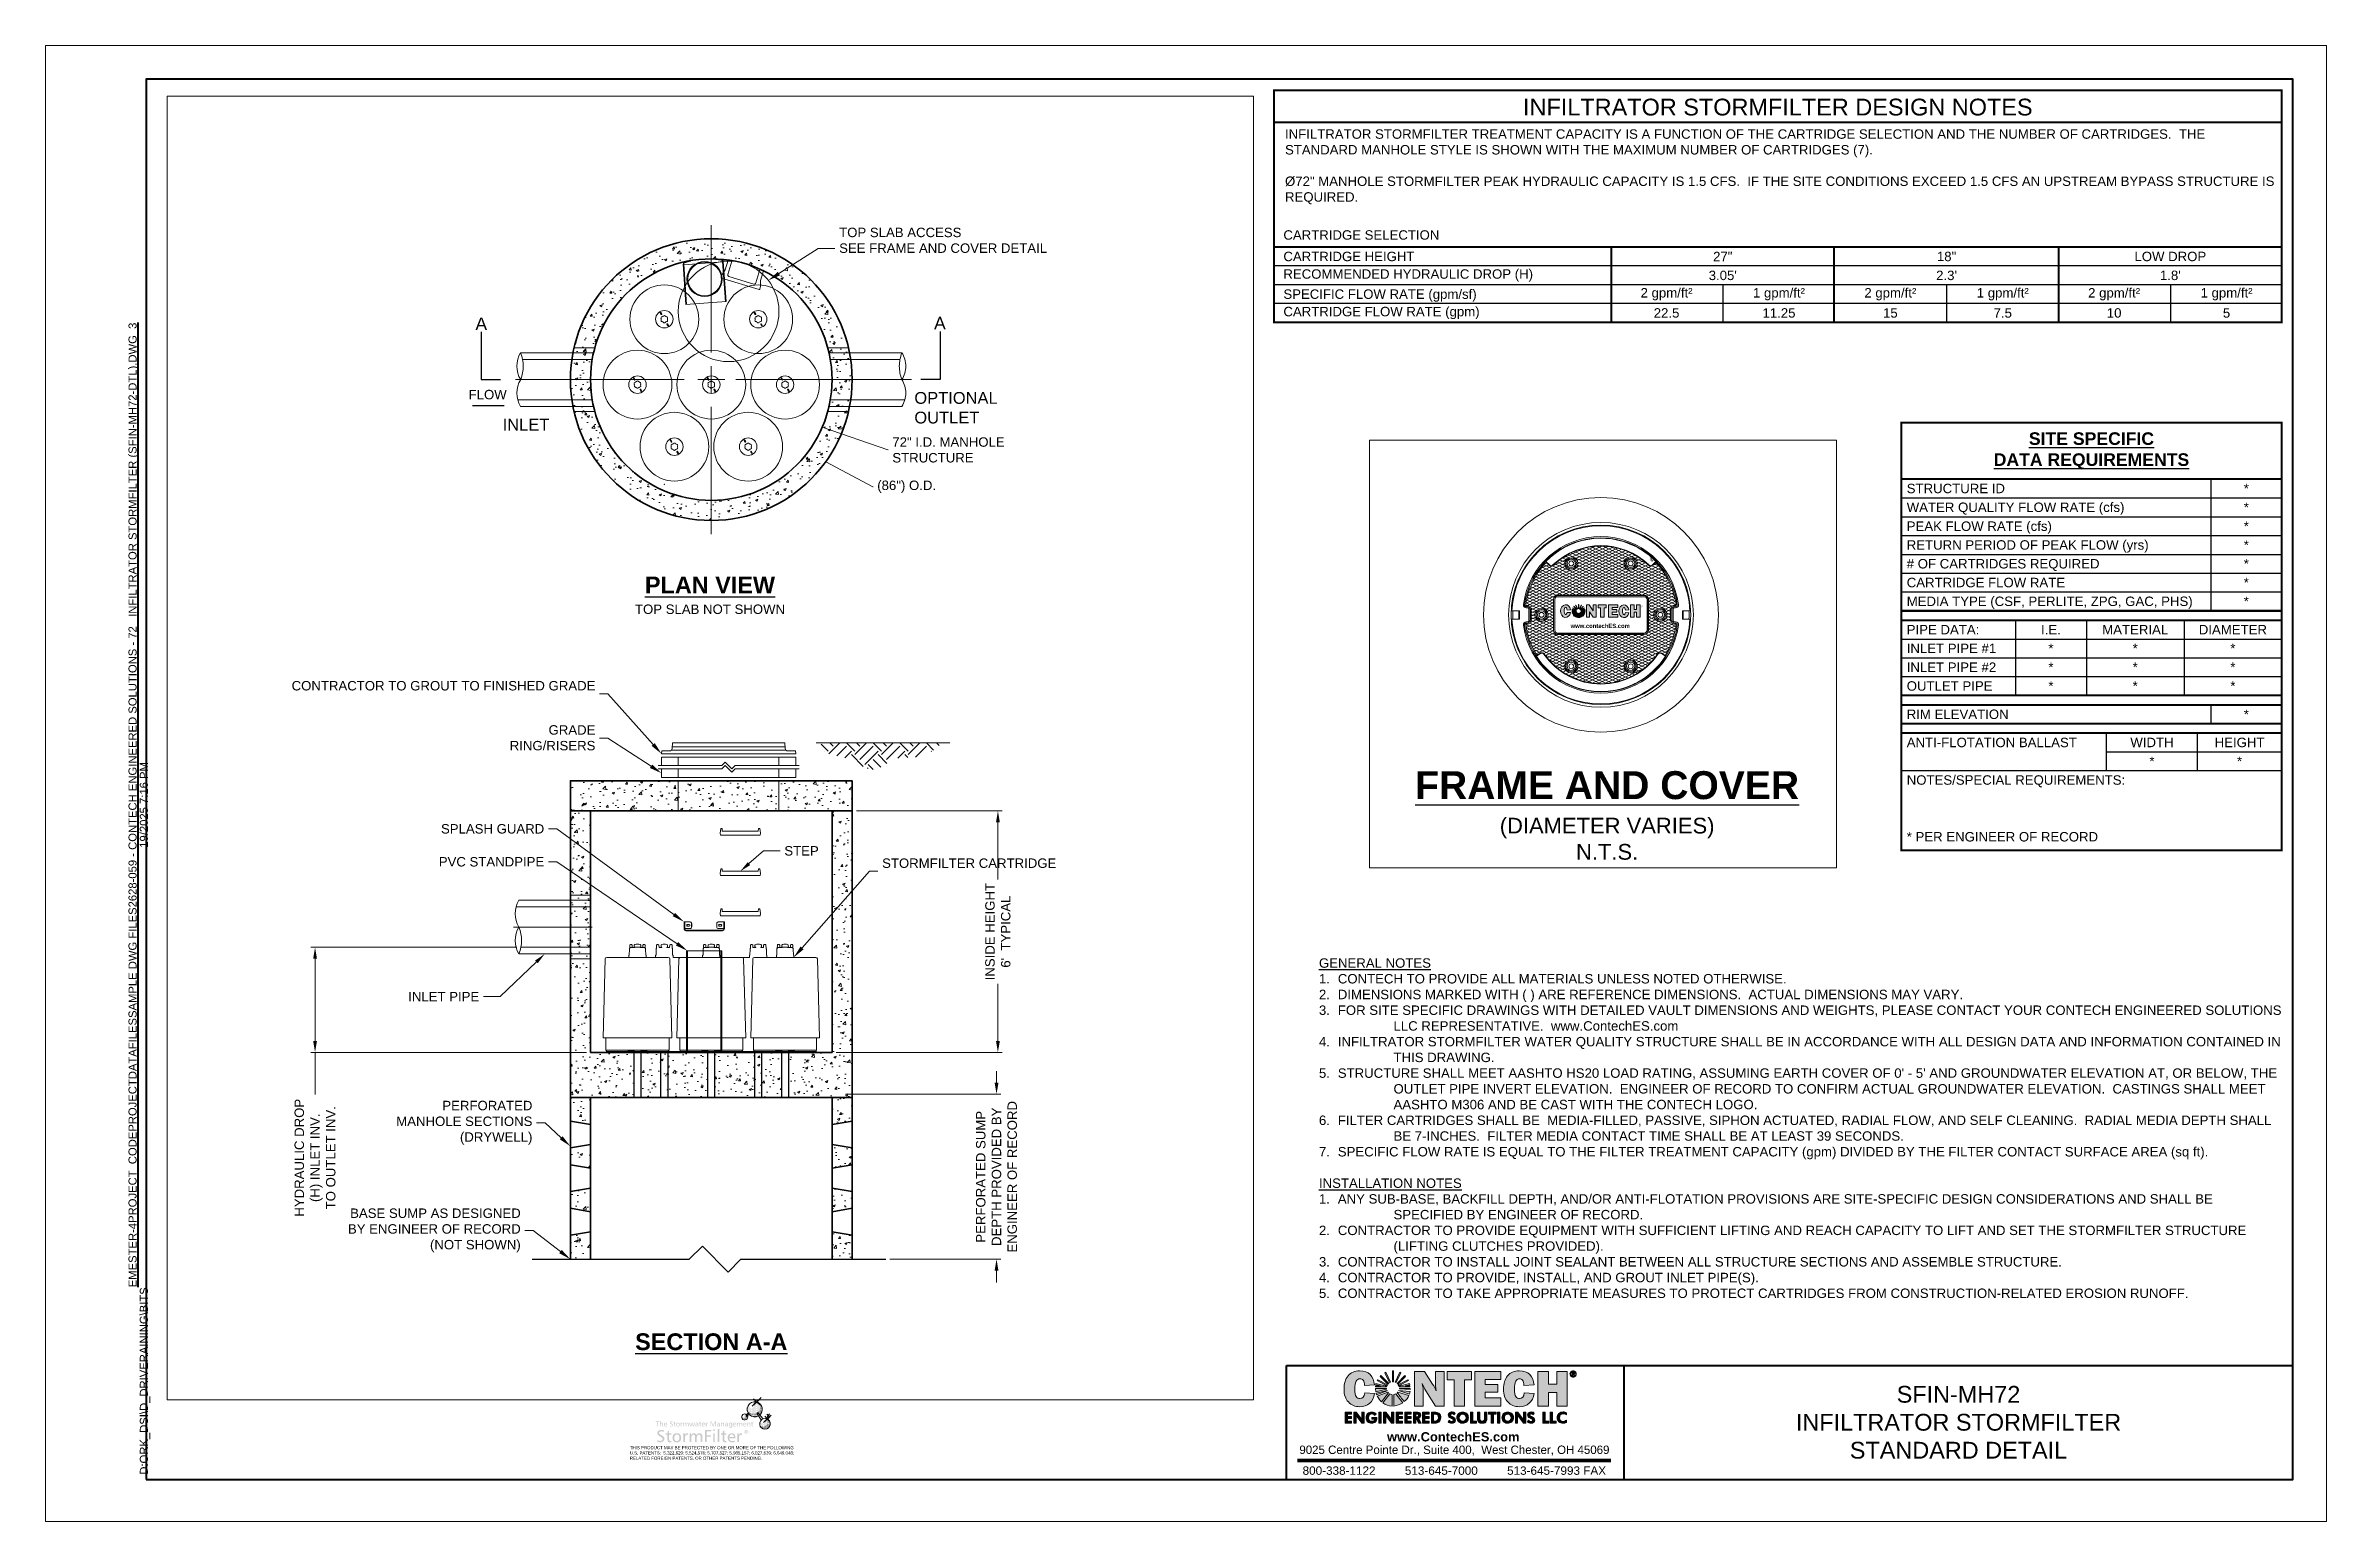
# Paper-space layout 'Layout1' of a CAD drawing. Header units: feet, sheet in inches. Extents: x 0 to 17, y 0 to 11.
# The model-space entities are those that its viewports show. They can reach past a viewport. Long polylines and large blocks are cut down to what shows.
import ezdxf
from ezdxf import colors
from ezdxf.entities.mleader import LeaderData, LeaderLine
from ezdxf.enums import TextEntityAlignment as Align
from ezdxf.math import Vec2, Vec3

# ---------------------------------------------------------------- set-up
doc = ezdxf.new("R2010")
doc.units = ezdxf.units.FT
doc.header["$LTSCALE"] = 0.5
doc.header["$MEASUREMENT"] = 0
for name, pattern in [('CENTER2', [1.125, 0.75, -0.125, 0.125, -0.125]), ('HIDDEN2', [0.1875, 0.125, -0.0625]), ('PHANTOM2', [1.25, 0.625, -0.125, 0.125, -0.125, 0.125, -0.125])]:
    doc.linetypes.add(name, pattern=pattern)
for name, color, linetype, lineweight in [('CCP-Access-Mfg Parts', 212, 'Continuous', 18), ('CCP-Access-Riser', 212, 'Continuous', 18), ('CCP-Border', 154, 'Continuous', 40), ('CCP-By Others', 8, 'Continuous', 15), ('CCP-By Others-Hidden', 8, 'HIDDEN2', 9), ('CCP-Centerline', 3, 'CENTER2', 15), ('CCP-Dimension', 34, 'Continuous', 18), ('CCP-For Reference', 8, 'PHANTOM2', 13), ('CCP-Hatch', 8, 'Continuous', 9), ('CCP-Internal', 12, 'Continuous', 18), ('CCP-Internal-Hidden', 12, 'HIDDEN2', 9), ('CCP-Product Logo', 252, 'Continuous', 5), ('CCP-Structure', 140, 'Continuous', 35), ('CCP-Structure-Hidden', 144, 'HIDDEN2', 18), ('CCP-Symbol', 34, 'Continuous', 30), ('CCP-Text', 52, 'Continuous', 25), ('CCP-Title', 52, 'Continuous', 30), ('CCP-Titleblock Text', 252, 'Continuous', 20)]:
    doc.layers.add(name, color=color, linetype=linetype, lineweight=lineweight)
doc.layers.add('CCP-No Plot', color=7, linetype='Continuous', lineweight=9, plot=False)
doc.layers.add('CCP-Viewport', color=250, linetype='Continuous', lineweight=18, plot=False)
doc.layers.add('CES-Border', color=7, linetype='Continuous', lineweight=40, true_color=0x00467f)
doc.styles.add('BOLD', font='sanssb__.ttf')
doc.styles.add('CCP-Text', font='arial.ttf')
doc.dimstyles.new('CCP-Dim Style', dxfattribs={"dimtxt": 0.070312, "dimasz": 0.085938, "dimexe": 0.03125, "dimexo": 0.03125, "dimgap": 0.03125, "dimtad": 0, "dimdec": 4, "dimzin": 3, "dimdsep": 46, "dimlunit": 4, "dimtxsty": 'CCP-Text', "dimcen": -0.0625, "dimclrd": 256, "dimclre": 256, "dimclrt": 52, "dimadec": 0, "dimazin": 1, "dimtfac": 0.75, "dimtdec": 4, "dimtmove": 0, "dimatfit": 3, "dimfxl": 1, "dimtfill": 1, "dimfrac": 1, "dimtolj": 1, "dimtzin": 0, "dimlwd": -1, "dimlwe": -1, "dimarcsym": 0})
doc.dimstyles.new('CCP-Dim Style-Metric', dxfattribs={"dimtxt": 0.070312, "dimasz": 0.085938, "dimexe": 0.03125, "dimexo": 0.03125, "dimgap": 0.03125, "dimtad": 0, "dimzin": 3, "dimdsep": 46, "dimlunit": 4, "dimtxsty": 'CCP-Text', "dimcen": -0.0625, "dimclrd": 256, "dimclre": 256, "dimclrt": 52, "dimazin": 1, "dimtfac": 0.85, "dimtmove": 0, "dimatfit": 3, "dimfxl": 1, "dimtfill": 1, "dimfrac": 1, "dimtolj": 1, "dimtzin": 0, "dimlwd": -1, "dimlwe": -1, "dimarcsym": 0})

psp = doc.layouts.get("Layout1")

# ---------------------------------------------------------------- texts
at = {"insert": (9.238, 10.376), "char_height": 0.070312, "width": 7.37853, "attachment_point": 1, "style": 'CCP-Text'}
psp.add_mtext('{\\fArial|b0|i0|c0|p32;\\C52;INFILTRATOR STORMFILTER TREATMENT CAPACITY IS A FUNCTION OF THE CARTRIDGE SELECTION AND THE NUMBER OF CARTRIDGES.  THE STANDARD MANHOLE STYLE IS SHOWN WITH THE MAXIMUM NUMBER OF CARTRIDGES (7). \\P\\P\\fArial|b0|i0|c0|p34;%%C72" MANHOLE STORMFILTER PEAK HYDRAULIC CAPACITY IS 1.5 CFS.  IF THE SITE CONDITIONS EXCEED 1.5 CFS AN UPSTREAM BYPASS STRUCTURE IS REQUIRED. }', dxfattribs=at)
at = {"layer": 'CCP-Text', "style": 'CCP-Text'}
for s, insert, char_height, attachment_point in [('INFILTRATOR STORMFILTER DESIGN NOTES', (12.911, 10.541), 0.12518, 5), ('{\\fArial|b0|i0|c0|p32;CARTRIDGE SELECTION}', (9.226, 9.588), 0.07031, 4), ('{\\fArial|b0|i0|c0|p32;CARTRIDGE HEIGHT}', (9.226, 9.428), 0.07031, 4), ('{\\fArial|b0|i0|c0|p32;27"}', (12.501, 9.428), 0.07031, 5), ('{\\fArial|b0|i0|c0|p32;18"}', (14.169, 9.428), 0.07031, 5), ('{\\fArial|b0|i0|c0|p32;LOW DROP}', (15.837, 9.428), 0.07031, 5), ('{\\fArial|b0|i0|c0|p32;SPECIFIC FLOW RATE (gpm/sf)}', (9.226, 9.137), 0.07031, 4), ('{\\fArial|b0|i0|c0|p32;RECOMMENDED HYDRAULIC DROP (H)}', (9.226, 9.287), 0.07031, 4), ('{\\fArial|b0|i0|c0|p32;2 gpm/ft²}', (12.082, 9.147), 0.07031, 5), ("{\\fArial|b0|i0|c0|p32;3.05'}", (12.501, 9.287), 0.07031, 5), ('{\\fArial|b0|i0|c0|p32;1 gpm/ft²}', (12.92, 9.147), 0.07031, 5), ('{\\fArial|b0|i0|c0|p32;2 gpm/ft²}', (13.75, 9.147), 0.07031, 5), ("{\\fArial|b0|i0|c0|p32;2.3'}", (14.169, 9.287), 0.07031, 5), ('{\\fArial|b0|i0|c0|p32;1 gpm/ft²}', (14.588, 9.147), 0.07031, 5), ('{\\fArial|b0|i0|c0|p32;2 gpm/ft²}', (15.418, 9.147), 0.07031, 5), ("{\\fArial|b0|i0|c0|p32;1.8'}", (15.837, 9.287), 0.07031, 5), ('{\\fArial|b0|i0|c0|p32;1 gpm/ft²}', (16.256, 9.147), 0.07031, 5), ('{\\fArial|b0|i0|c0|p32;CARTRIDGE FLOW RATE (gpm)}', (9.226, 9.007), 0.07031, 4), ('{\\fArial|b0|i0|c0|p32;22.5}', (12.082, 9.007), 0.07031, 5), ('{\\fArial|b0|i0|c0|p32;11.25}', (12.92, 9.007), 0.07031, 5), ('{\\fArial|b0|i0|c0|p32;15}', (13.75, 9.007), 0.07031, 5), ('{\\fArial|b0|i0|c0|p32;7.5}', (14.588, 9.007), 0.07031, 5), ('{\\fArial|b0|i0|c0|p32;10}', (15.418, 9.007), 0.07031, 5), ('{\\fArial|b0|i0|c0|p32;5}', (16.256, 9.007), 0.07031, 5)]:
    psp.add_mtext(s, dxfattribs=dict(at, insert=insert, char_height=char_height, attachment_point=attachment_point))
at = {"layer": 'CCP-Text', "insert": (9.491, 4.197), "char_height": 0.070312, "width": 7.18407, "attachment_point": 1, "style": 'CCP-Text'}
psp.add_mtext("\\pxi-7.9037,l7.9037,t2;{\\LGENERAL NOTES\\P\\pi-2,l2,t2,25;}1.^ICONTECH TO PROVIDE ALL MATERIALS UNLESS NOTED OTHERWISE.{\\fArial|b0|i0|c0|p32;\\P2.^IDIMENSIONS MARKED WITH ( ) ARE REFERENCE DIMENSIONS.  ACTUAL DIMENSIONS MAY VARY.\\P}3.^IFOR SITE SPECIFIC DRAWINGS WITH DETAILED VAULT DIMENSIONS AND WEIGHTS, PLEASE CONTACT YOUR CONTECH ENGINEERED SOLUTIONS LLC REPRESENTATIVE.  www.ContechES.com\\P4.^IINFILTRATOR STORMFILTER WATER QUALITY STRUCTURE SHALL BE IN ACCORDANCE WITH ALL DESIGN DATA AND INFORMATION CONTAINED IN THIS DRAWING. \\P5.^ISTRUCTURE SHALL MEET AASHTO {\\C7;HS20} LOAD RATING, ASSUMING EARTH COVER OF 0' - 5' AND GROUNDWATER ELEVATION AT, OR BELOW, THE OUTLET PIPE INVERT ELEVATION.  ENGINEER OF RECORD TO CONFIRM ACTUAL GROUNDWATER ELEVATION.  CASTINGS SHALL MEET AASHTO {\\C7;M306} AND BE CAST WITH THE CONTECH LOGO.{\\fArial|b0|i0|c0|p32;\\P6.^IFILTER CARTRIDGES SHALL BE  MEDIA-FILLED, PASSIVE, SIPHON ACTUATED, RADIAL FLOW, AND SELF CLEANING.  RADIAL MEDIA DEPTH SHALL BE 7-INCHES.  FILTER MEDIA CONTACT TIME SHALL BE AT LEAST \\C7;39\\C256; SECONDS.\\P}7.^ISPECIFIC FLOW RATE IS EQUAL TO THE FILTER TREATMENT CAPACITY (gpm) DIVIDED BY THE FILTER CONTACT SURFACE AREA (sq ft).\\P\\pi-7.9037,l7.9037,t2;\\P{\\LINSTALLATION NOTES\\P\\pi-2,l2,t2,25;}1.^IANY SUB-BASE, BACKFILL DEPTH, AND/OR ANTI-FLOTATION PROVISIONS ARE SITE-SPECIFIC DESIGN CONSIDERATIONS AND SHALL BE SPECIFIED BY ENGINEER OF RECORD.\\P2.^ICONTRACTOR TO PROVIDE EQUIPMENT WITH SUFFICIENT LIFTING AND REACH CAPACITY TO LIFT AND SET THE STORMFILTER STRUCTURE (LIFTING CLUTCHES PROVIDED). \\P3.^ICONTRACTOR TO INSTALL JOINT SEALANT BETWEEN ALL STRUCTURE SECTIONS AND ASSEMBLE STRUCTURE. \\P4.^ICONTRACTOR TO PROVIDE, INSTALL, AND GROUT INLET PIPE(S).\\P5.^ICONTRACTOR TO TAKE APPROPRIATE MEASURES TO PROTECT CARTRIDGES FROM CONSTRUCTION-RELATED EROSION RUNOFF.", dxfattribs=at)

msp = doc.modelspace()

# ---------------------------------------------------------------- texts
at = {"layer": 'CCP-Dimension', "char_height": 2.8125, "width": 40, "attachment_point": 4, "style": 'CCP-Text'}
for s, insert in [('\\A1;{\\C52;72\\A0;" I.D. MANHOLE STRUCTURE}', (285.82734, 455.71339)), ('\\A1;{\\C52;(86") O.D.}', (281.32291, 444.74607))]:
    msp.add_mtext(s, dxfattribs=dict(at, insert=insert))
at = {"layer": 'CCP-Symbol', "style": 'CCP-Text'}
msp.add_text('A', height=3.75, rotation=360, dxfattribs=at).set_placement((163.26726, 490.32912), align=Align.BOTTOM_CENTER)
msp.add_text('A', height=3.75, dxfattribs=at).set_placement((300.00441, 490.53751), align=Align.BOTTOM_CENTER)
at = {"layer": 'CCP-Symbol', "insert": (165.17414, 472.20274), "char_height": 2.8125, "attachment_point": 5, "style": 'CCP-Text'}
msp.add_mtext('FLOW', dxfattribs=at)
at = {"layer": 'CCP-Text', "style": 'CCP-Text'}
msp.add_text('INLET', height=3.515625, dxfattribs=at).set_placement((176.6045, 463.26782), align=Align.MIDDLE_CENTER)
at = {"layer": 'CCP-Text', "insert": (292.39554, 472.98678), "char_height": 3.515625, "width": 24.8882307, "attachment_point": 1, "style": 'CCP-Text'}
msp.add_mtext('OPTIONAL OUTLET', dxfattribs=at)
at = {"layer": 'CCP-Text', "insert": (231.84843, 189.79971), "char_height": 5, "attachment_point": 5, "style": 'CCP-Text'}
msp.add_mtext('\\pxt17;{\\fArial|b1|i0|c0|p34;\\LSECTION A-A}', dxfattribs=at)
at = {"layer": 'CCP-Title', "insert": (600.08413, 457.10301), "char_height": 1.6875, "attachment_point": 5, "style": 'CCP-Text'}
msp.add_mtext('{\\fArial|b1|i0|c0|p34;\\H2.963x;\\LFRAME AND COVER\\H0.41512x;\\P\\fArial|b0|i0|c0|p34;\\H1.355x;\\l(DIAMETER VARIES)\\PN.T.S.}', dxfattribs=at)
at = {"layer": 'CCP-Title', "insert": (200.47993, 417.96892), "char_height": 2.8125, "width": 61.9662907, "attachment_point": 1, "style": 'CCP-Text'}
msp.add_mtext('\\pxqc;{\\fArial|b1|i0|c0|p34;\\H1.7778x;\\LPLAN VIEW\\P}TOP SLAB NOT SHOWN', dxfattribs=at)

# ---------------------------------------------------------------- blocks, each defined once
blk = doc.blocks.new('CCP-1117D')
at = {"layer": 'CCP-Border'}
blk.add_lwpolyline([(0.75, 0.313), (16.75, 0.313), (16.75, 10.75), (0.75, 10.75)], close=True, dxfattribs=at)
at = {"layer": 'CCP-Border', "flags": 128}
for points in [[(9.25, 1.163), (16.75, 1.163)], [(9.25, 0.313), (9.25, 1.163)], [(11.766, 0.313), (11.766, 1.163)]]:
    blk.add_lwpolyline(points, dxfattribs=at)
at = {"layer": 'CCP-No Plot'}
blk.add_lwpolyline([(0, 0), (17, 0), (17, 11), (0, 11)], close=True, dxfattribs=at)
at = {"layer": 'CCP-Border', "insert": (0.618, 0.348), "char_height": 0.06, "width": 10.24776, "attachment_point": 1, "rotation": 90, "style": 'CCP-Text'}
blk.add_mtext('D:\\WORK_DSI\\D_DRIVE\\TRAINING\\BITS\\SEMESTER-4\\PROJECT_CODE\\PROJECT\\DATA\\FILES\\SAMPLE DWG FILES\\2628-059 - CONTECH ENGINEERED SOLUTIONS - 72_ INFILTRATOR STORMFILTER (SFIN-MH72-DTL).DWG  3/19/2025 7:16 PM', dxfattribs=at)
at = {"layer": 'CCP-Titleblock Text', "insert": (14.258, 0.738), "char_height": 0.125, "width": 4.98438, "attachment_point": 5, "style": 'CCP-Text'}
blk.add_mtext('SFIN-MH72\\PINFILTRATOR STORMFILTER\\PSTANDARD DETAIL', dxfattribs=at)
blk = doc.blocks.new('shade')
for p, q in [((9.42, -7.332), (9.42, -7.332)), ((9.428, -7.316), (9.428, -7.316)), ((9.436, -7.332), (9.436, -7.332)), ((9.492, -7.252), (9.492, -7.252)), ((9.5, -7.268), (9.5, -7.268)), ((9.5, -7.332), (9.5, -7.332)), ((9.509, -7.252), (9.509, -7.252)), ((9.509, -7.316), (9.509, -7.316)), ((9.517, -7.268), (9.517, -7.268)), ((9.517, -7.3), (9.517, -7.3)), ((9.517, -7.332), (9.517, -7.332)), ((9.525, -7.252), (9.525, -7.252)), ((9.525, -7.284), (9.525, -7.284)), ((9.525, -7.316), (9.525, -7.316)), ((9.533, -7.3), (9.533, -7.3)), ((9.533, -7.332), (9.533, -7.332)), ((9.541, -7.284), (9.541, -7.284)), ((9.541, -7.316), (9.541, -7.316)), ((9.549, -7.268), (9.549, -7.268)), ((9.549, -7.3), (9.549, -7.3)), ((9.549, -7.332), (9.549, -7.332)), ((9.557, -7.284), (9.557, -7.284)), ((9.557, -7.316), (9.557, -7.316)), ((9.565, -7.268), (9.565, -7.268)), ((9.565, -7.3), (9.565, -7.3)), ((9.565, -7.332), (9.565, -7.332)), ((9.573, -7.268), (9.573, -7.268)), ((9.573, -7.284), (9.573, -7.284)), ((9.573, -7.316), (9.573, -7.316)), ((9.577, -7.276), (9.577, -7.276)), ((9.581, -7.3), (9.581, -7.3)), ((9.581, -7.332), (9.581, -7.332)), ((9.585, -7.276), (9.585, -7.276)), ((9.589, -7.284), (9.589, -7.284)), ((9.589, -7.316), (9.589, -7.316)), ((9.593, -7.292), (9.593, -7.292)), ((9.593, -7.308), (9.593, -7.308)), ((9.597, -7.284), (9.597, -7.284)), ((9.597, -7.3), (9.597, -7.3)), ((9.597, -7.316), (9.597, -7.316)), ((9.597, -7.332), (9.597, -7.332)), ((9.601, -7.292), (9.601, -7.292)), ((9.601, -7.308), (9.601, -7.308)), ((9.601, -7.324), (9.601, -7.324)), ((9.605, -7.3), (9.605, -7.3)), ((9.605, -7.316), (9.605, -7.316)), ((9.605, -7.332), (9.605, -7.332)), ((9.609, -7.308), (9.609, -7.308)), ((9.609, -7.324), (9.609, -7.324)), ((9.613, -7.316), (9.613, -7.316)), ((9.613, -7.332), (9.613, -7.332)), ((9.617, -7.324), (9.617, -7.324)), ((9.621, -7.332), (9.621, -7.332)), ((9.329, -7.465), (9.329, -7.465)), ((9.337, -7.48), (9.337, -7.48)), ((9.34, -7.503), (9.34, -7.503)), ((9.344, -7.496), (9.344, -7.496)), ((9.344, -7.511), (9.344, -7.511)), ((9.348, -7.503), (9.348, -7.503)), ((9.352, -7.48), (9.352, -7.48)), ((9.352, -7.511), (9.352, -7.511)), ((9.356, -7.503), (9.356, -7.503)), ((9.36, -7.434), (9.36, -7.434)), ((9.36, -7.465), (9.36, -7.465)), ((9.36, -7.496), (9.36, -7.496)), ((9.36, -7.511), (9.36, -7.511)), ((9.364, -7.503), (9.364, -7.503)), ((9.367, -7.45), (9.367, -7.45)), ((9.367, -7.48), (9.367, -7.48)), ((9.367, -7.496), (9.367, -7.496)), ((9.367, -7.511), (9.367, -7.511)), ((9.371, -7.503), (9.371, -7.503)), ((9.375, -7.434), (9.375, -7.434)), ((9.375, -7.465), (9.375, -7.465)), ((9.375, -7.496), (9.375, -7.496)), ((9.375, -7.511), (9.375, -7.511)), ((9.379, -7.442), (9.379, -7.442)), ((9.379, -7.488), (9.379, -7.488)), ((9.379, -7.503), (9.379, -7.503)), ((9.383, -7.434), (9.383, -7.434)), ((9.383, -7.45), (9.383, -7.45)), ((9.383, -7.48), (9.383, -7.48)), ((9.383, -7.496), (9.383, -7.496)), ((9.383, -7.511), (9.383, -7.511)), ((9.387, -7.442), (9.387, -7.442)), ((9.387, -7.457), (9.387, -7.457)), ((9.387, -7.473), (9.387, -7.473)), ((9.387, -7.488), (9.387, -7.488)), ((9.387, -7.503), (9.387, -7.503)), ((9.39, -7.465), (9.39, -7.465)), ((9.39, -7.48), (9.39, -7.48)), ((9.39, -7.496), (9.39, -7.496)), ((9.39, -7.511), (9.39, -7.511)), ((9.391, -7.45), (9.391, -7.45)), ((9.394, -7.442), (9.394, -7.442)), ((9.394, -7.473), (9.394, -7.473)), ((9.394, -7.488), (9.394, -7.488)), ((9.394, -7.503), (9.394, -7.503)), ((9.398, -7.465), (9.398, -7.465)), ((9.398, -7.48), (9.398, -7.48)), ((9.398, -7.496), (9.398, -7.496)), ((9.402, -7.473), (9.402, -7.473)), ((9.402, -7.488), (9.402, -7.488)), ((9.406, -7.465), (9.406, -7.465)), ((9.406, -7.48), (9.406, -7.48)), ((9.406, -7.496), (9.406, -7.496)), ((9.408, -7.372), (9.408, -7.372)), ((9.41, -7.457), (9.41, -7.457)), ((9.41, -7.473), (9.41, -7.473)), ((9.41, -7.488), (9.41, -7.488)), ((9.412, -7.348), (9.412, -7.348)), ((9.412, -7.38), (9.412, -7.38)), ((9.412, -7.396), (9.412, -7.396)), ((9.416, -7.388), (9.416, -7.388)), ((9.416, -7.404), (9.416, -7.404)), ((9.42, -7.364), (9.42, -7.364)), ((9.42, -7.396), (9.42, -7.396)), ((9.42, -7.412), (9.42, -7.412)), ((9.424, -7.404), (9.424, -7.404)), ((9.428, -7.348), (9.428, -7.348)), ((9.428, -7.38), (9.428, -7.38)), ((9.428, -7.396), (9.428, -7.396)), ((9.428, -7.412), (9.428, -7.412)), ((9.432, -7.404), (9.432, -7.404)), ((9.432, -7.42), (9.432, -7.42)), ((9.436, -7.364), (9.436, -7.364)), ((9.436, -7.396), (9.436, -7.396)), ((9.436, -7.412), (9.436, -7.412)), ((9.436, -7.428), (9.436, -7.428)), ((9.44, -7.42), (9.44, -7.42)), ((9.44, -7.436), (9.44, -7.436)), ((9.444, -7.348), (9.444, -7.348)), ((9.444, -7.38), (9.444, -7.38)), ((9.444, -7.412), (9.444, -7.412)), ((9.444, -7.428), (9.444, -7.428)), ((9.448, -7.42), (9.448, -7.42)), ((9.448, -7.436), (9.448, -7.436)), ((9.452, -7.364), (9.452, -7.364)), ((9.452, -7.396), (9.452, -7.396)), ((9.452, -7.428), (9.452, -7.428)), ((9.452, -7.444), (9.452, -7.444)), ((9.456, -7.42), (9.456, -7.42)), ((9.456, -7.436), (9.456, -7.436)), ((9.456, -7.452), (9.456, -7.452)), ((9.46, -7.348), (9.46, -7.348)), ((9.46, -7.38), (9.46, -7.38)), ((9.46, -7.412), (9.46, -7.412)), ((9.46, -7.428), (9.46, -7.428)), ((9.46, -7.444), (9.46, -7.444)), ((9.464, -7.42), (9.464, -7.42)), ((9.464, -7.436), (9.464, -7.436)), ((9.464, -7.452), (9.464, -7.452)), ((9.468, -7.364), (9.468, -7.364)), ((9.468, -7.396), (9.468, -7.396)), ((9.468, -7.428), (9.468, -7.428)), ((9.468, -7.444), (9.468, -7.444)), ((9.472, -7.436), (9.472, -7.436)), ((9.472, -7.452), (9.472, -7.452)), ((9.476, -7.348), (9.476, -7.348)), ((9.476, -7.38), (9.476, -7.38)), ((9.476, -7.412), (9.476, -7.412)), ((9.476, -7.428), (9.476, -7.428)), ((9.476, -7.444), (9.476, -7.444)), ((9.476, -7.46), (9.476, -7.46)), ((9.48, -7.436), (9.48, -7.436)), ((9.48, -7.452), (9.48, -7.452)), ((9.484, -7.364), (9.484, -7.364)), ((9.484, -7.396), (9.484, -7.396)), ((9.484, -7.428), (9.484, -7.428)), ((9.484, -7.444), (9.484, -7.444)), ((9.484, -7.46), (9.484, -7.46)), ((9.488, -7.436), (9.488, -7.436)), ((9.488, -7.452), (9.488, -7.452)), ((9.492, -7.348), (9.492, -7.348)), ((9.492, -7.38), (9.492, -7.38)), ((9.492, -7.412), (9.492, -7.412)), ((9.492, -7.428), (9.492, -7.428)), ((9.492, -7.444), (9.492, -7.444)), ((9.492, -7.46), (9.492, -7.46)), ((9.496, -7.436), (9.496, -7.436)), ((9.496, -7.452), (9.496, -7.452)), ((9.5, -7.364), (9.5, -7.364)), ((9.5, -7.396), (9.5, -7.396)), ((9.5, -7.428), (9.5, -7.428)), ((9.5, -7.444), (9.5, -7.444)), ((9.5, -7.46), (9.5, -7.46)), ((9.505, -7.436), (9.505, -7.436)), ((9.505, -7.452), (9.505, -7.452)), ((9.505, -7.468), (9.505, -7.468)), ((9.509, -7.348), (9.509, -7.348)), ((9.509, -7.38), (9.509, -7.38)), ((9.509, -7.412), (9.509, -7.412)), ((9.509, -7.428), (9.509, -7.428)), ((9.509, -7.444), (9.509, -7.444)), ((9.509, -7.46), (9.509, -7.46)), ((9.513, -7.436), (9.513, -7.436)), ((9.513, -7.452), (9.513, -7.452)), ((9.513, -7.468), (9.513, -7.468)), ((9.517, -7.364), (9.517, -7.364)), ((9.517, -7.396), (9.517, -7.396)), ((9.517, -7.428), (9.517, -7.428)), ((9.517, -7.444), (9.517, -7.444)), ((9.517, -7.46), (9.517, -7.46)), ((9.521, -7.436), (9.521, -7.436)), ((9.521, -7.452), (9.521, -7.452)), ((9.521, -7.468), (9.521, -7.468)), ((9.525, -7.348), (9.525, -7.348)), ((9.525, -7.38), (9.525, -7.38)), ((9.525, -7.412), (9.525, -7.412)), ((9.525, -7.428), (9.525, -7.428)), ((9.525, -7.444), (9.525, -7.444)), ((9.525, -7.46), (9.525, -7.46)), ((9.529, -7.436), (9.529, -7.436)), ((9.529, -7.452), (9.529, -7.452)), ((9.529, -7.468), (9.529, -7.468)), ((9.533, -7.364), (9.533, -7.364)), ((9.533, -7.396), (9.533, -7.396)), ((9.533, -7.428), (9.533, -7.428)), ((9.533, -7.444), (9.533, -7.444)), ((9.533, -7.46), (9.533, -7.46)), ((9.537, -7.42), (9.537, -7.42)), ((9.537, -7.436), (9.537, -7.436)), ((9.537, -7.452), (9.537, -7.452)), ((9.541, -7.348), (9.541, -7.348)), ((9.541, -7.38), (9.541, -7.38)), ((9.541, -7.412), (9.541, -7.412)), ((9.541, -7.428), (9.541, -7.428)), ((9.541, -7.444), (9.541, -7.444)), ((9.541, -7.46), (9.541, -7.46)), ((9.545, -7.42), (9.545, -7.42)), ((9.545, -7.436), (9.545, -7.436)), ((9.545, -7.452), (9.545, -7.452)), ((9.549, -7.364), (9.549, -7.364)), ((9.549, -7.396), (9.549, -7.396)), ((9.549, -7.428), (9.549, -7.428)), ((9.549, -7.444), (9.549, -7.444)), ((9.549, -7.46), (9.549, -7.46)), ((9.553, -7.436), (9.553, -7.436)), ((9.553, -7.452), (9.553, -7.452)), ((9.557, -7.348), (9.557, -7.348)), ((9.557, -7.38), (9.557, -7.38)), ((9.557, -7.412), (9.557, -7.412)), ((9.557, -7.444), (9.557, -7.444)), ((9.557, -7.46), (9.557, -7.46)), ((9.561, -7.404), (9.561, -7.404)), ((9.561, -7.452), (9.561, -7.452)), ((9.565, -7.364), (9.565, -7.364)), ((9.565, -7.396), (9.565, -7.396)), ((9.565, -7.412), (9.565, -7.412)), ((9.569, -7.404), (9.569, -7.404)), ((9.573, -7.348), (9.573, -7.348)), ((9.573, -7.38), (9.573, -7.38)), ((9.573, -7.396), (9.573, -7.396)), ((9.573, -7.412), (9.573, -7.412)), ((9.577, -7.388), (9.577, -7.388)), ((9.577, -7.404), (9.577, -7.404)), ((9.577, -7.42), (9.577, -7.42)), ((9.581, -7.364), (9.581, -7.364)), ((9.581, -7.38), (9.581, -7.38)), ((9.581, -7.396), (9.581, -7.396)), ((9.581, -7.412), (9.581, -7.412)), ((9.581, -7.428), (9.581, -7.428)), ((9.585, -7.388), (9.585, -7.388)), ((9.585, -7.404), (9.585, -7.404)), ((9.585, -7.42), (9.585, -7.42)), ((9.585, -7.436), (9.585, -7.436)), ((9.586, -7.568), (9.586, -7.568)), ((9.586, -7.584), (9.586, -7.584)), ((9.589, -7.348), (9.589, -7.348)), ((9.589, -7.364), (9.589, -7.364)), ((9.589, -7.38), (9.589, -7.38)), ((9.589, -7.396), (9.589, -7.396)), ((9.589, -7.412), (9.589, -7.412)), ((9.589, -7.428), (9.589, -7.428)), ((9.59, -7.592), (9.59, -7.592)), ((9.593, -7.356), (9.593, -7.356)), ((9.593, -7.372), (9.593, -7.372)), ((9.593, -7.388), (9.593, -7.388)), ((9.593, -7.404), (9.593, -7.404)), ((9.593, -7.42), (9.593, -7.42)), ((9.593, -7.436), (9.593, -7.436)), ((9.594, -7.551), (9.594, -7.551)), ((9.594, -7.584), (9.594, -7.584)), ((9.594, -7.601), (9.594, -7.601)), ((9.597, -7.348), (9.597, -7.348)), ((9.597, -7.364), (9.597, -7.364)), ((9.597, -7.38), (9.597, -7.38)), ((9.597, -7.396), (9.597, -7.396)), ((9.597, -7.412), (9.597, -7.412)), ((9.597, -7.428), (9.597, -7.428)), ((9.598, -7.609), (9.598, -7.609)), ((9.601, -7.34), (9.601, -7.34)), ((9.601, -7.356), (9.601, -7.356)), ((9.601, -7.372), (9.601, -7.372)), ((9.601, -7.388), (9.601, -7.388)), ((9.601, -7.404), (9.601, -7.404)), ((9.601, -7.42), (9.601, -7.42)), ((9.602, -7.568), (9.602, -7.568)), ((9.602, -7.601), (9.602, -7.601)), ((9.602, -7.617), (9.602, -7.617)), ((9.605, -7.348), (9.605, -7.348)), ((9.605, -7.364), (9.605, -7.364)), ((9.605, -7.38), (9.605, -7.38)), ((9.605, -7.396), (9.605, -7.396)), ((9.605, -7.412), (9.605, -7.412)), ((9.606, -7.609), (9.606, -7.609)), ((9.606, -7.625), (9.606, -7.625)), ((9.609, -7.34), (9.609, -7.34)), ((9.609, -7.356), (9.609, -7.356)), ((9.609, -7.372), (9.609, -7.372)), ((9.609, -7.388), (9.609, -7.388)), ((9.609, -7.404), (9.609, -7.404)), ((9.61, -7.584), (9.61, -7.584)), ((9.61, -7.617), (9.61, -7.617)), ((9.613, -7.348), (9.613, -7.348)), ((9.613, -7.364), (9.613, -7.364)), ((9.613, -7.38), (9.613, -7.38)), ((9.613, -7.396), (9.613, -7.396)), ((9.615, -7.609), (9.615, -7.609)), ((9.615, -7.625), (9.615, -7.625)), ((9.617, -7.34), (9.617, -7.34)), ((9.617, -7.356), (9.617, -7.356)), ((9.617, -7.372), (9.617, -7.372)), ((9.617, -7.388), (9.617, -7.388)), ((9.619, -7.568), (9.619, -7.568)), ((9.619, -7.601), (9.619, -7.601)), ((9.619, -7.617), (9.619, -7.617)), ((9.619, -7.633), (9.619, -7.633)), ((9.621, -7.348), (9.621, -7.348)), ((9.621, -7.364), (9.621, -7.364)), ((9.621, -7.38), (9.621, -7.38)), ((9.623, -7.609), (9.623, -7.609)), ((9.623, -7.625), (9.623, -7.625)), ((9.625, -7.34), (9.625, -7.34)), ((9.625, -7.356), (9.625, -7.356)), ((9.625, -7.372), (9.625, -7.372)), ((9.627, -7.584), (9.627, -7.584)), ((9.627, -7.617), (9.627, -7.617)), ((9.627, -7.633), (9.627, -7.633)), ((9.629, -7.364), (9.629, -7.364)), ((9.631, -7.625), (9.631, -7.625)), ((9.631, -7.642), (9.631, -7.642)), ((9.635, -7.502), (9.635, -7.502)), ((9.635, -7.568), (9.635, -7.568)), ((9.635, -7.601), (9.635, -7.601)), ((9.635, -7.617), (9.635, -7.617)), ((9.635, -7.633), (9.635, -7.633)), ((9.639, -7.625), (9.639, -7.625)), ((9.639, -7.642), (9.639, -7.642)), ((9.643, -7.551), (9.643, -7.551)), ((9.643, -7.584), (9.643, -7.584)), ((9.643, -7.617), (9.643, -7.617)), ((9.643, -7.633), (9.643, -7.633)), ((9.647, -7.625), (9.647, -7.625)), ((9.647, -7.642), (9.647, -7.642)), ((9.652, -7.502), (9.652, -7.502)), ((9.652, -7.535), (9.652, -7.535)), ((9.652, -7.568), (9.652, -7.568)), ((9.652, -7.601), (9.652, -7.601)), ((9.652, -7.617), (9.652, -7.617)), ((9.652, -7.633), (9.652, -7.633)), ((9.652, -7.65), (9.652, -7.65)), ((9.656, -7.625), (9.656, -7.625)), ((9.656, -7.642), (9.656, -7.642)), ((9.66, -7.518), (9.66, -7.518)), ((9.66, -7.551), (9.66, -7.551)), ((9.66, -7.584), (9.66, -7.584)), ((9.66, -7.617), (9.66, -7.617)), ((9.66, -7.633), (9.66, -7.633)), ((9.66, -7.65), (9.66, -7.65)), ((9.664, -7.609), (9.664, -7.609)), ((9.664, -7.625), (9.664, -7.625)), ((9.664, -7.642), (9.664, -7.642)), ((9.668, -7.502), (9.668, -7.502)), ((9.668, -7.535), (9.668, -7.535)), ((9.668, -7.568), (9.668, -7.568)), ((9.668, -7.601), (9.668, -7.601)), ((9.668, -7.617), (9.668, -7.617)), ((9.668, -7.633), (9.668, -7.633)), ((9.668, -7.65), (9.668, -7.65)), ((9.672, -7.609), (9.672, -7.609)), ((9.672, -7.625), (9.672, -7.625)), ((9.672, -7.642), (9.672, -7.642)), ((9.676, -7.518), (9.676, -7.518)), ((9.676, -7.551), (9.676, -7.551)), ((9.676, -7.584), (9.676, -7.584)), ((9.676, -7.601), (9.676, -7.601)), ((9.676, -7.617), (9.676, -7.617)), ((9.676, -7.633), (9.676, -7.633)), ((9.676, -7.65), (9.676, -7.65)), ((9.68, -7.609), (9.68, -7.609)), ((9.68, -7.625), (9.68, -7.625)), ((9.68, -7.642), (9.68, -7.642)), ((9.684, -7.535), (9.684, -7.535)), ((9.684, -7.568), (9.684, -7.568)), ((9.684, -7.601), (9.684, -7.601)), ((9.684, -7.617), (9.684, -7.617)), ((9.684, -7.633), (9.684, -7.633)), ((9.689, -7.592), (9.689, -7.592)), ((9.689, -7.609), (9.689, -7.609)), ((9.689, -7.625), (9.689, -7.625)), ((9.689, -7.642), (9.689, -7.642)), ((9.693, -7.518), (9.693, -7.518)), ((9.693, -7.551), (9.693, -7.551)), ((9.693, -7.584), (9.693, -7.584)), ((9.693, -7.601), (9.693, -7.601)), ((9.693, -7.617), (9.693, -7.617)), ((9.693, -7.633), (9.693, -7.633)), ((9.697, -7.576), (9.697, -7.576)), ((9.697, -7.592), (9.697, -7.592)), ((9.697, -7.609), (9.697, -7.609)), ((9.697, -7.625), (9.697, -7.625)), ((9.697, -7.642), (9.697, -7.642)), ((9.701, -7.518), (9.701, -7.518)), ((9.701, -7.535), (9.701, -7.535)), ((9.701, -7.568), (9.701, -7.568)), ((9.701, -7.584), (9.701, -7.584)), ((9.701, -7.601), (9.701, -7.601)), ((9.701, -7.617), (9.701, -7.617)), ((9.701, -7.633), (9.701, -7.633)), ((9.705, -7.51), (9.705, -7.51)), ((9.705, -7.527), (9.705, -7.527)), ((9.705, -7.543), (9.705, -7.543)), ((9.705, -7.559), (9.705, -7.559)), ((9.705, -7.576), (9.705, -7.576)), ((9.705, -7.592), (9.705, -7.592)), ((9.705, -7.609), (9.705, -7.609)), ((9.705, -7.625), (9.705, -7.625)), ((9.709, -7.518), (9.709, -7.518)), ((9.709, -7.535), (9.709, -7.535)), ((9.709, -7.551), (9.709, -7.551)), ((9.709, -7.568), (9.709, -7.568)), ((9.709, -7.584), (9.709, -7.584)), ((9.709, -7.601), (9.709, -7.601)), ((9.709, -7.617), (9.709, -7.617)), ((9.709, -7.633), (9.709, -7.633)), ((9.713, -7.527), (9.713, -7.527)), ((9.713, -7.543), (9.713, -7.543)), ((9.713, -7.559), (9.713, -7.559)), ((9.713, -7.576), (9.713, -7.576)), ((9.713, -7.592), (9.713, -7.592)), ((9.713, -7.609), (9.713, -7.609)), ((9.713, -7.625), (9.713, -7.625)), ((9.717, -7.535), (9.717, -7.535)), ((9.717, -7.551), (9.717, -7.551)), ((9.717, -7.568), (9.717, -7.568)), ((9.717, -7.584), (9.717, -7.584)), ((9.717, -7.601), (9.717, -7.601)), ((9.717, -7.617), (9.717, -7.617)), ((9.721, -7.527), (9.721, -7.527)), ((9.721, -7.543), (9.721, -7.543)), ((9.721, -7.559), (9.721, -7.559)), ((9.721, -7.576), (9.721, -7.576)), ((9.721, -7.592), (9.721, -7.592)), ((9.721, -7.609), (9.721, -7.609)), ((9.721, -7.625), (9.721, -7.625)), ((9.725, -7.535), (9.725, -7.535)), ((9.725, -7.551), (9.725, -7.551)), ((9.725, -7.568), (9.725, -7.568)), ((9.725, -7.584), (9.725, -7.584)), ((9.725, -7.601), (9.725, -7.601)), ((9.725, -7.617), (9.725, -7.617)), ((9.73, -7.543), (9.73, -7.543)), ((9.73, -7.559), (9.73, -7.559)), ((9.73, -7.576), (9.73, -7.576)), ((9.73, -7.592), (9.73, -7.592)), ((9.73, -7.609), (9.73, -7.609)), ((9.734, -7.551), (9.734, -7.551)), ((9.734, -7.568), (9.734, -7.568)), ((9.734, -7.584), (9.734, -7.584)), ((9.734, -7.601), (9.734, -7.601)), ((9.738, -7.559), (9.738, -7.559)), ((9.738, -7.576), (9.738, -7.576)), ((9.738, -7.592), (9.738, -7.592)), ((9.742, -7.568), (9.742, -7.568))]:
    blk.add_line(p, q)
blk = doc.blocks.new('SF-logo-patent')
at = {"layer": 'CCP-Product Logo'}
h = blk.add_hatch(color=256, dxfattribs=at)
h.paths.add_polyline_path([(-0.357, 0.058), (-0.362, 0.062), (-0.37, 0.068), (-0.381, 0.073), (-0.392, 0.075), (-0.405, 0.076), (-0.411, 0.076), (-0.423, 0.074), (-0.434, 0.071), (-0.443, 0.065), (-0.451, 0.058), (-0.456, 0.052), (-0.462, 0.043), (-0.466, 0.032), (-0.468, 0.021), (-0.469, 0.008), (-0.468, -0.001), (-0.467, -0.013), (-0.463, -0.024), (-0.458, -0.034), (-0.451, -0.042), (-0.447, -0.046), (-0.438, -0.052), (-0.428, -0.057), (-0.417, -0.059), (-0.405, -0.06), (-0.398, -0.06), (-0.386, -0.058), (-0.375, -0.055), (-0.366, -0.049), (-0.357, -0.042), (-0.353, -0.036), (-0.347, -0.027), (-0.343, -0.016), (-0.341, -0.005), (-0.34, 0.008), (-0.34, 0.017), (-0.342, 0.029), (-0.346, 0.04), (-0.351, 0.05)])
h.paths.add_polyline_path([(-0.374, 0.042), (-0.369, 0.032), (-0.366, 0.021), (-0.365, 0.008), (-0.366, 0.004), (-0.367, -0.008), (-0.371, -0.019), (-0.376, -0.028), (-0.383, -0.034), (-0.393, -0.039), (-0.404, -0.041), (-0.414, -0.04), (-0.424, -0.035), (-0.432, -0.027), (-0.434, -0.025), (-0.439, -0.016), (-0.442, -0.004), (-0.443, 0.008), (-0.443, 0.012), (-0.441, 0.024), (-0.438, 0.035), (-0.432, 0.044), (-0.425, 0.051), (-0.416, 0.056), (-0.404, 0.058), (-0.394, 0.057), (-0.384, 0.052), (-0.376, 0.044)], flags=16)
h.paths.add_polyline_path([(-0.279, 0.033), (-0.274, 0.041), (-0.269, 0.046), (-0.26, 0.051), (-0.248, 0.053), (-0.243, 0.053), (-0.238, 0.052), (-0.237, 0.075), (-0.243, 0.075), (-0.247, 0.075), (-0.248, 0.075), (-0.26, 0.073), (-0.27, 0.068), (-0.272, 0.066), (-0.279, 0.057), (-0.285, 0.046), (-0.285, 0.073), (-0.307, 0.073), (-0.307, -0.057), (-0.283, -0.057), (-0.283, 0.008), (-0.282, 0.022)])
h.paths.add_polyline_path([(-0.519, 0.055), (-0.488, 0.055), (-0.488, 0.073), (-0.519, 0.073), (-0.519, 0.113), (-0.543, 0.105), (-0.543, 0.073), (-0.57, 0.073), (-0.57, 0.055), (-0.544, 0.055), (-0.544, -0.017), (-0.542, -0.03), (-0.54, -0.041), (-0.535, -0.049), (-0.53, -0.054), (-0.52, -0.058), (-0.507, -0.059), (-0.497, -0.059), (-0.487, -0.057), (-0.487, -0.038), (-0.495, -0.04), (-0.5, -0.041), (-0.506, -0.04), (-0.515, -0.034), (-0.518, -0.026), (-0.519, -0.013)])
h.paths.add_polyline_path([(-0.616, 0.102), (-0.61, 0.1), (-0.599, 0.096), (-0.596, 0.118), (-0.603, 0.12), (-0.615, 0.123), (-0.623, 0.124), (-0.635, 0.124), (-0.648, 0.123), (-0.659, 0.121), (-0.67, 0.117), (-0.678, 0.112), (-0.682, 0.109), (-0.689, 0.1), (-0.693, 0.09), (-0.694, 0.078), (-0.694, 0.075), (-0.692, 0.064), (-0.686, 0.054), (-0.682, 0.048), (-0.674, 0.04), (-0.664, 0.033), (-0.654, 0.028), (-0.653, 0.028), (-0.64, 0.019), (-0.63, 0.011), (-0.622, 0.003), (-0.618, -0.004), (-0.616, -0.012), (-0.618, -0.022), (-0.626, -0.031), (-0.628, -0.032), (-0.639, -0.036), (-0.651, -0.038), (-0.66, -0.037), (-0.671, -0.035), (-0.682, -0.031), (-0.693, -0.026), (-0.695, -0.05), (-0.685, -0.054), (-0.674, -0.056), (-0.673, -0.057), (-0.661, -0.058), (-0.649, -0.058), (-0.649, -0.058), (-0.636, -0.057), (-0.625, -0.055), (-0.615, -0.05), (-0.606, -0.044), (-0.6, -0.038), (-0.594, -0.028), (-0.591, -0.018), (-0.589, -0.006), (-0.59, 0.001), (-0.593, 0.012), (-0.599, 0.021), (-0.605, 0.027), (-0.613, 0.034), (-0.624, 0.041), (-0.636, 0.048), (-0.646, 0.054), (-0.657, 0.061), (-0.663, 0.066), (-0.666, 0.071), (-0.669, 0.081), (-0.667, 0.09), (-0.66, 0.098), (-0.658, 0.1), (-0.648, 0.103), (-0.635, 0.104), (-0.628, 0.104)])
h.paths.add_polyline_path([(-0.189, 0.009), (-0.188, 0.022), (-0.185, 0.033), (-0.18, 0.042), (-0.177, 0.046), (-0.168, 0.053), (-0.157, 0.055), (-0.145, 0.052), (-0.137, 0.046), (-0.134, 0.041), (-0.132, 0.03), (-0.131, 0.016), (-0.131, -0.057), (-0.107, -0.057), (-0.107, 0.01), (-0.106, 0.023), (-0.103, 0.034), (-0.098, 0.043), (-0.094, 0.047), (-0.085, 0.053), (-0.073, 0.055), (-0.062, 0.052), (-0.054, 0.045), (-0.052, 0.04), (-0.049, 0.03), (-0.048, 0.016), (-0.048, -0.057), (-0.024, -0.057), (-0.024, 0.022), (-0.024, 0.031), (-0.026, 0.043), (-0.03, 0.054), (-0.035, 0.062), (-0.035, 0.063), (-0.043, 0.07), (-0.054, 0.075), (-0.066, 0.076), (-0.07, 0.076), (-0.081, 0.074), (-0.091, 0.069), (-0.095, 0.066), (-0.103, 0.058), (-0.11, 0.048), (-0.111, 0.051), (-0.117, 0.061), (-0.125, 0.069), (-0.126, 0.07), (-0.136, 0.074), (-0.148, 0.076), (-0.151, 0.076), (-0.163, 0.074), (-0.173, 0.069), (-0.176, 0.067), (-0.184, 0.059), (-0.191, 0.049), (-0.191, 0.073), (-0.213, 0.073), (-0.213, -0.057), (-0.189, -0.057)])
h.paths.add_polyline_path([(0.042, 0.025), (0.107, 0.025), (0.107, 0.046), (0.042, 0.046), (0.042, 0.103), (0.11, 0.103), (0.11, 0.123), (0.017, 0.123), (0.017, -0.057), (0.042, -0.057)])
h.paths.add_polyline_path([(0.138, -0.057), (0.162, -0.057), (0.162, 0.073), (0.138, 0.073)])
h.paths.add_polyline_path([(0.138, 0.133), (0.138, 0.109), (0.162, 0.109), (0.162, 0.133)])
h.paths.add_polyline_path([(0.203, -0.057), (0.227, -0.057), (0.227, 0.137), (0.203, 0.137)])
h.paths.add_polyline_path([(0.304, 0.055), (0.335, 0.055), (0.335, 0.073), (0.304, 0.073), (0.304, 0.113), (0.28, 0.105), (0.28, 0.073), (0.253, 0.073), (0.253, 0.055), (0.279, 0.055), (0.279, -0.017), (0.281, -0.03), (0.283, -0.041), (0.288, -0.049), (0.293, -0.054), (0.303, -0.058), (0.316, -0.059), (0.326, -0.059), (0.336, -0.057), (0.336, -0.038), (0.328, -0.04), (0.323, -0.041), (0.317, -0.04), (0.308, -0.034), (0.305, -0.026), (0.304, -0.013)])
h.paths.add_polyline_path([(0.377, 0.002), (0.47, 0.002), (0.47, 0.012), (0.47, 0.017), (0.468, 0.029), (0.465, 0.041), (0.461, 0.051), (0.455, 0.059), (0.447, 0.066), (0.438, 0.072), (0.427, 0.075), (0.415, 0.076), (0.411, 0.076), (0.4, 0.075), (0.389, 0.071), (0.379, 0.065), (0.371, 0.058), (0.367, 0.053), (0.361, 0.044), (0.357, 0.033), (0.355, 0.022), (0.354, 0.009), (0.355, -0.001), (0.357, -0.013), (0.36, -0.024), (0.365, -0.033), (0.371, -0.042), (0.375, -0.046), (0.384, -0.052), (0.394, -0.057), (0.405, -0.059), (0.418, -0.06), (0.429, -0.06), (0.44, -0.058), (0.448, -0.057), (0.459, -0.053), (0.459, -0.032), (0.452, -0.036), (0.441, -0.039), (0.435, -0.041), (0.423, -0.042), (0.41, -0.04), (0.4, -0.037), (0.39, -0.03), (0.384, -0.021), (0.379, -0.01)])
h.paths.add_polyline_path([(0.378, 0.018), (0.38, 0.028), (0.384, 0.039), (0.389, 0.048), (0.393, 0.051), (0.402, 0.057), (0.414, 0.059), (0.417, 0.059), (0.428, 0.055), (0.437, 0.048), (0.441, 0.042), (0.445, 0.031), (0.447, 0.018)], flags=16)
h.paths.add_polyline_path([(0.521, 0.008), (0.522, 0.022), (0.525, 0.033), (0.53, 0.041), (0.535, 0.046), (0.544, 0.051), (0.556, 0.053), (0.561, 0.053), (0.566, 0.052), (0.567, 0.075), (0.561, 0.075), (0.557, 0.075), (0.556, 0.075), (0.544, 0.073), (0.534, 0.068), (0.532, 0.066), (0.525, 0.057), (0.519, 0.046), (0.519, 0.073), (0.497, 0.073), (0.497, -0.057), (0.521, -0.057)])
h.paths.add_polyline_path([(0.627, 0.126), (0.623, 0.125), (0.619, 0.124), (0.616, 0.122), (0.613, 0.12), (0.61, 0.117), (0.607, 0.114), (0.604, 0.11), (0.603, 0.107), (0.601, 0.103), (0.6, 0.099), (0.6, 0.095), (0.6, 0.091), (0.601, 0.087), (0.602, 0.083), (0.604, 0.08), (0.606, 0.076), (0.609, 0.073), (0.612, 0.07), (0.616, 0.068), (0.619, 0.066), (0.623, 0.065), (0.627, 0.064), (0.631, 0.064), (0.635, 0.064), (0.639, 0.065), (0.643, 0.066), (0.646, 0.068), (0.65, 0.07), (0.653, 0.073), (0.656, 0.075), (0.658, 0.079), (0.66, 0.083), (0.661, 0.086), (0.662, 0.09), (0.662, 0.095), (0.662, 0.098), (0.661, 0.102), (0.66, 0.106), (0.658, 0.11), (0.656, 0.113), (0.653, 0.117), (0.651, 0.119), (0.647, 0.121), (0.643, 0.123), (0.64, 0.125), (0.636, 0.125), (0.631, 0.126)])
h.paths.add_polyline_path([(0.654, 0.109), (0.656, 0.105), (0.657, 0.103), (0.658, 0.099), (0.658, 0.093), (0.658, 0.088), (0.656, 0.083), (0.653, 0.079), (0.65, 0.076), (0.649, 0.074), (0.645, 0.072), (0.641, 0.069), (0.635, 0.068), (0.63, 0.068), (0.625, 0.068), (0.62, 0.07), (0.615, 0.073), (0.611, 0.076), (0.608, 0.081), (0.606, 0.085), (0.605, 0.09), (0.604, 0.096), (0.605, 0.101), (0.607, 0.106), (0.61, 0.111), (0.613, 0.115), (0.617, 0.118), (0.622, 0.12), (0.627, 0.121), (0.632, 0.122), (0.638, 0.121), (0.643, 0.119), (0.647, 0.116), (0.652, 0.113)], flags=16)
h.paths.add_polyline_path([(0.646, 0.108), (0.647, 0.103), (0.646, 0.099), (0.645, 0.097), (0.641, 0.095), (0.639, 0.094), (0.647, 0.078), (0.639, 0.078), (0.632, 0.093), (0.625, 0.093), (0.625, 0.078), (0.619, 0.078), (0.619, 0.113), (0.632, 0.113), (0.637, 0.113), (0.641, 0.112), (0.643, 0.111)], flags=0)
h.paths.add_polyline_path([(0.64, 0.102), (0.638, 0.098), (0.636, 0.097), (0.631, 0.097), (0.625, 0.097), (0.625, 0.109), (0.631, 0.109), (0.634, 0.108), (0.638, 0.107)], flags=0)
h.paths.add_polyline_path([(0.68, 0.218), (0.681, 0.214), (0.681, 0.208), (0.681, 0.177), (0.691, 0.177), (0.691, 0.21), (0.691, 0.214), (0.69, 0.22), (0.689, 0.224), (0.687, 0.227), (0.686, 0.228), (0.682, 0.231), (0.678, 0.233), (0.673, 0.233), (0.671, 0.233), (0.666, 0.232), (0.662, 0.23), (0.66, 0.229), (0.657, 0.226), (0.654, 0.222), (0.654, 0.232), (0.645, 0.232), (0.645, 0.177), (0.655, 0.177), (0.655, 0.206), (0.655, 0.211), (0.656, 0.216), (0.659, 0.219), (0.66, 0.221), (0.664, 0.224), (0.67, 0.225), (0.675, 0.223), (0.678, 0.22)])
h.paths.add_polyline_path([(0.722, 0.224), (0.735, 0.224), (0.735, 0.232), (0.722, 0.232), (0.722, 0.249), (0.713, 0.245), (0.713, 0.232), (0.701, 0.232), (0.701, 0.224), (0.712, 0.224), (0.712, 0.194), (0.713, 0.189), (0.714, 0.184), (0.716, 0.181), (0.718, 0.179), (0.722, 0.177), (0.728, 0.177), (0.732, 0.177), (0.736, 0.178), (0.736, 0.186), (0.733, 0.185), (0.73, 0.184), (0.728, 0.185), (0.724, 0.187), (0.723, 0.19), (0.722, 0.196)])
h.paths.add_polyline_path([(0.631, 0.218), (0.63, 0.222), (0.627, 0.226), (0.624, 0.229), (0.62, 0.231), (0.615, 0.233), (0.61, 0.233), (0.609, 0.233), (0.604, 0.232), (0.599, 0.231), (0.595, 0.229), (0.592, 0.225), (0.59, 0.223), (0.588, 0.22), (0.586, 0.215), (0.585, 0.21), (0.585, 0.205), (0.585, 0.201), (0.586, 0.196), (0.587, 0.192), (0.589, 0.188), (0.592, 0.184), (0.594, 0.182), (0.598, 0.18), (0.602, 0.178), (0.606, 0.177), (0.612, 0.176), (0.616, 0.176), (0.621, 0.177), (0.624, 0.178), (0.629, 0.179), (0.629, 0.188), (0.626, 0.186), (0.621, 0.185), (0.619, 0.184), (0.614, 0.184), (0.608, 0.184), (0.604, 0.186), (0.6, 0.189), (0.597, 0.193), (0.596, 0.197), (0.595, 0.202), (0.633, 0.202), (0.633, 0.208), (0.633, 0.214)])
h.paths.add_polyline_path([(0.623, 0.214), (0.624, 0.209), (0.595, 0.209), (0.596, 0.213), (0.597, 0.218), (0.6, 0.222), (0.605, 0.225), (0.611, 0.226), (0.616, 0.224), (0.62, 0.221), (0.621, 0.219)], flags=16)
h.paths.add_polyline_path([(0.563, 0.177), (0.573, 0.177), (0.573, 0.21), (0.572, 0.214), (0.572, 0.219), (0.57, 0.224), (0.568, 0.227), (0.568, 0.228), (0.564, 0.231), (0.56, 0.232), (0.555, 0.233), (0.553, 0.233), (0.549, 0.232), (0.544, 0.23), (0.543, 0.229), (0.539, 0.225), (0.537, 0.221), (0.536, 0.222), (0.534, 0.227), (0.531, 0.23), (0.53, 0.23), (0.526, 0.232), (0.521, 0.233), (0.52, 0.233), (0.515, 0.232), (0.51, 0.23), (0.509, 0.229), (0.506, 0.226), (0.503, 0.222), (0.503, 0.232), (0.494, 0.232), (0.494, 0.177), (0.504, 0.177), (0.504, 0.205), (0.504, 0.211), (0.505, 0.215), (0.508, 0.22), (0.513, 0.223), (0.517, 0.224), (0.522, 0.223), (0.525, 0.22), (0.527, 0.218), (0.528, 0.214), (0.528, 0.208), (0.528, 0.177), (0.538, 0.177), (0.538, 0.205), (0.538, 0.211), (0.54, 0.215), (0.542, 0.219), (0.543, 0.221), (0.547, 0.223), (0.552, 0.224), (0.557, 0.223), (0.56, 0.22), (0.561, 0.218), (0.562, 0.214), (0.563, 0.208)])
h.paths.add_polyline_path([(0.48, 0.218), (0.478, 0.222), (0.476, 0.226), (0.473, 0.229), (0.469, 0.231), (0.464, 0.233), (0.459, 0.233), (0.458, 0.233), (0.453, 0.232), (0.448, 0.231), (0.445, 0.229), (0.441, 0.225), (0.439, 0.223), (0.437, 0.22), (0.435, 0.215), (0.434, 0.21), (0.434, 0.205), (0.434, 0.201), (0.435, 0.196), (0.436, 0.192), (0.438, 0.188), (0.441, 0.184), (0.443, 0.182), (0.446, 0.18), (0.451, 0.178), (0.455, 0.177), (0.461, 0.176), (0.465, 0.176), (0.47, 0.177), (0.473, 0.178), (0.478, 0.179), (0.478, 0.188), (0.475, 0.186), (0.47, 0.185), (0.468, 0.184), (0.463, 0.184), (0.457, 0.184), (0.453, 0.186), (0.449, 0.189), (0.446, 0.193), (0.445, 0.197), (0.444, 0.202), (0.482, 0.202), (0.482, 0.206), (0.482, 0.208), (0.482, 0.214)])
h.paths.add_polyline_path([(0.472, 0.214), (0.473, 0.209), (0.444, 0.209), (0.445, 0.213), (0.446, 0.218), (0.449, 0.222), (0.454, 0.225), (0.46, 0.226), (0.465, 0.224), (0.468, 0.221), (0.47, 0.219)], flags=16)
h.paths.add_polyline_path([(0.421, 0.232), (0.411, 0.232), (0.411, 0.222), (0.41, 0.224), (0.407, 0.227), (0.404, 0.23), (0.402, 0.231), (0.398, 0.233), (0.393, 0.233), (0.388, 0.233), (0.384, 0.231), (0.38, 0.229), (0.377, 0.225), (0.375, 0.224), (0.373, 0.22), (0.372, 0.215), (0.371, 0.21), (0.371, 0.205), (0.371, 0.203), (0.371, 0.198), (0.372, 0.193), (0.374, 0.189), (0.377, 0.185), (0.38, 0.182), (0.384, 0.18), (0.388, 0.178), (0.393, 0.177), (0.394, 0.178), (0.399, 0.178), (0.403, 0.18), (0.404, 0.181), (0.408, 0.184), (0.411, 0.188), (0.411, 0.18), (0.41, 0.175), (0.408, 0.171), (0.406, 0.167), (0.402, 0.164), (0.397, 0.162), (0.391, 0.162), (0.385, 0.163), (0.381, 0.164), (0.376, 0.166), (0.376, 0.157), (0.38, 0.156), (0.384, 0.155), (0.389, 0.154), (0.394, 0.154), (0.398, 0.154), (0.403, 0.155), (0.407, 0.156), (0.411, 0.158), (0.414, 0.161), (0.417, 0.164), (0.418, 0.168), (0.42, 0.173), (0.421, 0.178), (0.421, 0.184)])
h.paths.add_polyline_path([(0.41, 0.205), (0.41, 0.199), (0.408, 0.195), (0.406, 0.191), (0.404, 0.189), (0.4, 0.186), (0.395, 0.186), (0.393, 0.186), (0.388, 0.188), (0.385, 0.191), (0.383, 0.195), (0.381, 0.2), (0.381, 0.206), (0.382, 0.212), (0.383, 0.216), (0.385, 0.22), (0.387, 0.222), (0.391, 0.224), (0.395, 0.225), (0.399, 0.225), (0.403, 0.223), (0.407, 0.22), (0.409, 0.215), (0.41, 0.211)], flags=16)
h.paths.add_polyline_path([(0.357, 0.211), (0.357, 0.215), (0.356, 0.22), (0.355, 0.224), (0.352, 0.227), (0.351, 0.229), (0.347, 0.231), (0.342, 0.233), (0.337, 0.233), (0.332, 0.233), (0.328, 0.232), (0.324, 0.231), (0.319, 0.229), (0.319, 0.221), (0.322, 0.223), (0.327, 0.224), (0.329, 0.225), (0.335, 0.226), (0.34, 0.224), (0.344, 0.222), (0.347, 0.217), (0.347, 0.211), (0.338, 0.211), (0.332, 0.211), (0.327, 0.21), (0.323, 0.208), (0.32, 0.206), (0.318, 0.205), (0.315, 0.202), (0.313, 0.198), (0.313, 0.193), (0.313, 0.189), (0.314, 0.185), (0.317, 0.181), (0.32, 0.179), (0.325, 0.177), (0.33, 0.177), (0.331, 0.177), (0.336, 0.178), (0.34, 0.179), (0.341, 0.18), (0.345, 0.183), (0.348, 0.187), (0.348, 0.177), (0.357, 0.177)])
h.paths.add_polyline_path([(0.347, 0.197), (0.346, 0.192), (0.343, 0.188), (0.341, 0.187), (0.337, 0.185), (0.332, 0.184), (0.329, 0.184), (0.325, 0.187), (0.324, 0.189), (0.322, 0.193), (0.324, 0.198), (0.327, 0.202), (0.331, 0.203), (0.335, 0.204), (0.341, 0.204), (0.347, 0.204), (0.347, 0.2)], flags=16)
h.paths.add_polyline_path([(0.29, 0.177), (0.3, 0.177), (0.3, 0.21), (0.3, 0.214), (0.299, 0.22), (0.298, 0.224), (0.296, 0.227), (0.295, 0.228), (0.291, 0.231), (0.287, 0.233), (0.282, 0.233), (0.28, 0.233), (0.275, 0.232), (0.271, 0.23), (0.269, 0.229), (0.266, 0.226), (0.263, 0.222), (0.263, 0.232), (0.254, 0.232), (0.254, 0.177), (0.264, 0.177), (0.264, 0.206), (0.264, 0.211), (0.266, 0.216), (0.268, 0.219), (0.27, 0.221), (0.274, 0.224), (0.279, 0.225), (0.284, 0.223), (0.287, 0.22), (0.289, 0.218), (0.29, 0.214), (0.29, 0.208)])
h.paths.add_polyline_path([(0.237, 0.211), (0.237, 0.215), (0.236, 0.22), (0.234, 0.224), (0.232, 0.227), (0.23, 0.229), (0.227, 0.231), (0.222, 0.233), (0.217, 0.233), (0.212, 0.233), (0.207, 0.232), (0.203, 0.231), (0.199, 0.229), (0.199, 0.221), (0.202, 0.223), (0.206, 0.224), (0.209, 0.225), (0.215, 0.226), (0.22, 0.224), (0.224, 0.222), (0.226, 0.217), (0.227, 0.211), (0.217, 0.211), (0.212, 0.211), (0.207, 0.21), (0.203, 0.208), (0.199, 0.206), (0.198, 0.205), (0.195, 0.202), (0.193, 0.198), (0.192, 0.193), (0.192, 0.189), (0.194, 0.185), (0.197, 0.181), (0.2, 0.179), (0.204, 0.177), (0.209, 0.177), (0.211, 0.177), (0.216, 0.178), (0.22, 0.179), (0.221, 0.18), (0.225, 0.183), (0.228, 0.187), (0.228, 0.177), (0.237, 0.177)])
h.paths.add_polyline_path([(0.227, 0.2), (0.227, 0.197), (0.225, 0.192), (0.223, 0.188), (0.221, 0.187), (0.217, 0.185), (0.212, 0.184), (0.209, 0.184), (0.205, 0.187), (0.203, 0.189), (0.202, 0.193), (0.203, 0.198), (0.207, 0.202), (0.21, 0.203), (0.215, 0.204), (0.221, 0.204), (0.227, 0.204)], flags=16)
h.paths.add_polyline_path([(0.179, 0.253), (0.163, 0.253), (0.14, 0.195), (0.139, 0.191), (0.138, 0.185), (0.138, 0.185), (0.138, 0.19), (0.136, 0.194), (0.114, 0.253), (0.098, 0.253), (0.098, 0.177), (0.107, 0.177), (0.107, 0.236), (0.107, 0.24), (0.107, 0.242), (0.107, 0.248), (0.107, 0.247), (0.108, 0.242), (0.109, 0.239), (0.133, 0.177), (0.142, 0.177), (0.166, 0.238), (0.168, 0.242), (0.169, 0.248), (0.169, 0.247), (0.169, 0.243), (0.168, 0.236), (0.168, 0.177), (0.179, 0.177)])
h.paths.add_polyline_path([(0.028, 0.177), (0.038, 0.177), (0.038, 0.205), (0.038, 0.21), (0.04, 0.215), (0.042, 0.219), (0.043, 0.22), (0.047, 0.223), (0.053, 0.224), (0.057, 0.223), (0.057, 0.232), (0.055, 0.233), (0.053, 0.233), (0.052, 0.233), (0.047, 0.232), (0.043, 0.23), (0.042, 0.229), (0.039, 0.225), (0.037, 0.221), (0.037, 0.232), (0.028, 0.232)])
h.paths.add_polyline_path([(-0.032, 0.205), (-0.032, 0.201), (-0.031, 0.196), (-0.029, 0.192), (-0.027, 0.188), (-0.025, 0.184), (-0.023, 0.182), (-0.019, 0.18), (-0.015, 0.178), (-0.01, 0.177), (-0.005, 0.176), (0, 0.176), (0.004, 0.177), (0.007, 0.178), (0.012, 0.179), (0.012, 0.188), (0.009, 0.186), (0.004, 0.185), (0.002, 0.184), (-0.003, 0.184), (-0.008, 0.184), (-0.013, 0.186), (-0.017, 0.189), (-0.019, 0.193), (-0.021, 0.197), (-0.022, 0.202), (0.016, 0.202), (0.016, 0.208), (0.016, 0.214), (0.015, 0.218), (0.013, 0.222), (0.01, 0.226), (0.007, 0.229), (0.003, 0.231), (-0.001, 0.233), (-0.006, 0.233), (-0.008, 0.233), (-0.013, 0.232), (-0.017, 0.231), (-0.021, 0.229), (-0.025, 0.225), (-0.026, 0.223), (-0.029, 0.22), (-0.03, 0.215), (-0.031, 0.21)])
h.paths.add_polyline_path([(-0.022, 0.209), (-0.021, 0.213), (-0.019, 0.218), (-0.016, 0.222), (-0.012, 0.225), (-0.006, 0.226), (-0.001, 0.224), (0.003, 0.221), (0.005, 0.219), (0.006, 0.214), (0.007, 0.209)], flags=16)
h.paths.add_polyline_path([(-0.063, 0.194), (-0.062, 0.189), (-0.061, 0.184), (-0.059, 0.181), (-0.057, 0.179), (-0.053, 0.177), (-0.047, 0.177), (-0.043, 0.177), (-0.039, 0.178), (-0.039, 0.186), (-0.042, 0.185), (-0.045, 0.184), (-0.047, 0.185), (-0.051, 0.187), (-0.052, 0.19), (-0.053, 0.196), (-0.053, 0.224), (-0.04, 0.224), (-0.04, 0.232), (-0.053, 0.232), (-0.053, 0.249), (-0.062, 0.245), (-0.062, 0.232), (-0.074, 0.232), (-0.074, 0.224), (-0.063, 0.224)])
h.paths.add_polyline_path([(-0.104, 0.211), (-0.109, 0.211), (-0.114, 0.21), (-0.118, 0.208), (-0.122, 0.206), (-0.123, 0.205), (-0.126, 0.202), (-0.128, 0.198), (-0.129, 0.193), (-0.129, 0.189), (-0.127, 0.185), (-0.124, 0.181), (-0.121, 0.179), (-0.117, 0.177), (-0.112, 0.177), (-0.11, 0.177), (-0.105, 0.178), (-0.101, 0.179), (-0.1, 0.18), (-0.096, 0.183), (-0.093, 0.187), (-0.093, 0.177), (-0.084, 0.177), (-0.084, 0.211), (-0.084, 0.215), (-0.085, 0.22), (-0.087, 0.224), (-0.089, 0.227), (-0.091, 0.229), (-0.094, 0.231), (-0.099, 0.233), (-0.104, 0.233), (-0.109, 0.233), (-0.114, 0.232), (-0.118, 0.231), (-0.122, 0.229), (-0.122, 0.221), (-0.119, 0.223), (-0.115, 0.224), (-0.112, 0.225), (-0.106, 0.226), (-0.101, 0.224), (-0.097, 0.222), (-0.095, 0.217), (-0.094, 0.211)])
h.paths.add_polyline_path([(-0.094, 0.204), (-0.094, 0.2), (-0.094, 0.197), (-0.096, 0.192), (-0.098, 0.188), (-0.1, 0.187), (-0.104, 0.185), (-0.109, 0.184), (-0.112, 0.184), (-0.116, 0.187), (-0.118, 0.189), (-0.119, 0.194), (-0.117, 0.198), (-0.114, 0.202), (-0.111, 0.203), (-0.106, 0.204), (-0.1, 0.204)], flags=16)
h.paths.add_polyline_path([(-0.134, 0.232), (-0.144, 0.232), (-0.156, 0.19), (-0.156, 0.188), (-0.157, 0.184), (-0.157, 0.188), (-0.158, 0.191), (-0.17, 0.232), (-0.182, 0.232), (-0.195, 0.19), (-0.195, 0.189), (-0.196, 0.184), (-0.196, 0.188), (-0.197, 0.191), (-0.208, 0.232), (-0.219, 0.232), (-0.202, 0.177), (-0.19, 0.177), (-0.178, 0.22), (-0.177, 0.223), (-0.177, 0.227), (-0.176, 0.223), (-0.176, 0.221), (-0.163, 0.177), (-0.151, 0.177)])
h.paths.add_polyline_path([(-0.238, 0.177), (-0.228, 0.177), (-0.228, 0.21), (-0.228, 0.214), (-0.229, 0.219), (-0.231, 0.224), (-0.233, 0.227), (-0.233, 0.228), (-0.236, 0.231), (-0.241, 0.232), (-0.246, 0.233), (-0.247, 0.233), (-0.252, 0.232), (-0.256, 0.23), (-0.258, 0.229), (-0.261, 0.225), (-0.264, 0.221), (-0.265, 0.222), (-0.267, 0.227), (-0.27, 0.23), (-0.271, 0.23), (-0.275, 0.232), (-0.28, 0.233), (-0.281, 0.233), (-0.286, 0.232), (-0.291, 0.23), (-0.292, 0.229), (-0.295, 0.226), (-0.298, 0.222), (-0.298, 0.232), (-0.307, 0.232), (-0.307, 0.177), (-0.297, 0.177), (-0.297, 0.205), (-0.297, 0.211), (-0.296, 0.215), (-0.293, 0.219), (-0.292, 0.221), (-0.288, 0.223), (-0.284, 0.224), (-0.279, 0.223), (-0.275, 0.22), (-0.274, 0.218), (-0.273, 0.214), (-0.273, 0.208), (-0.273, 0.177), (-0.263, 0.177), (-0.263, 0.205), (-0.262, 0.211), (-0.261, 0.215), (-0.259, 0.219), (-0.257, 0.221), (-0.254, 0.223), (-0.249, 0.224), (-0.244, 0.223), (-0.241, 0.22), (-0.24, 0.218), (-0.239, 0.214), (-0.238, 0.208)])
h.paths.add_polyline_path([(-0.346, 0.177), (-0.336, 0.177), (-0.336, 0.205), (-0.336, 0.21), (-0.334, 0.215), (-0.332, 0.219), (-0.331, 0.22), (-0.327, 0.223), (-0.321, 0.224), (-0.318, 0.223), (-0.317, 0.232), (-0.32, 0.233), (-0.322, 0.233), (-0.322, 0.233), (-0.327, 0.232), (-0.331, 0.23), (-0.332, 0.229), (-0.335, 0.225), (-0.337, 0.221), (-0.337, 0.232), (-0.346, 0.232)])
h.paths.add_polyline_path([(-0.361, 0.194), (-0.36, 0.199), (-0.36, 0.205), (-0.36, 0.208), (-0.361, 0.213), (-0.362, 0.218), (-0.364, 0.222), (-0.367, 0.225), (-0.369, 0.227), (-0.373, 0.23), (-0.377, 0.232), (-0.382, 0.233), (-0.387, 0.233), (-0.39, 0.233), (-0.395, 0.232), (-0.399, 0.231), (-0.403, 0.229), (-0.406, 0.225), (-0.409, 0.223), (-0.411, 0.219), (-0.412, 0.215), (-0.413, 0.21), (-0.414, 0.205), (-0.414, 0.201), (-0.413, 0.196), (-0.411, 0.191), (-0.409, 0.187), (-0.406, 0.184), (-0.405, 0.182), (-0.401, 0.18), (-0.397, 0.178), (-0.392, 0.177), (-0.387, 0.176), (-0.384, 0.176), (-0.379, 0.177), (-0.375, 0.179), (-0.371, 0.181), (-0.367, 0.184), (-0.365, 0.186), (-0.363, 0.19)])
h.paths.add_polyline_path([(-0.371, 0.198), (-0.373, 0.194), (-0.375, 0.19), (-0.378, 0.187), (-0.382, 0.185), (-0.387, 0.184), (-0.391, 0.185), (-0.395, 0.187), (-0.399, 0.19), (-0.401, 0.195), (-0.403, 0.199), (-0.403, 0.206), (-0.402, 0.212), (-0.401, 0.216), (-0.399, 0.22), (-0.396, 0.223), (-0.392, 0.225), (-0.387, 0.225), (-0.383, 0.225), (-0.379, 0.223), (-0.375, 0.22), (-0.372, 0.215), (-0.371, 0.21), (-0.371, 0.204)], flags=16)
h.paths.add_polyline_path([(-0.435, 0.224), (-0.422, 0.224), (-0.422, 0.232), (-0.435, 0.232), (-0.435, 0.249), (-0.445, 0.245), (-0.445, 0.232), (-0.456, 0.232), (-0.456, 0.224), (-0.445, 0.224), (-0.445, 0.194), (-0.444, 0.189), (-0.443, 0.184), (-0.441, 0.181), (-0.439, 0.179), (-0.435, 0.177), (-0.429, 0.177), (-0.425, 0.177), (-0.421, 0.178), (-0.421, 0.186), (-0.424, 0.185), (-0.427, 0.184), (-0.429, 0.185), (-0.433, 0.187), (-0.434, 0.19), (-0.435, 0.196)])
h.paths.add_polyline_path([(-0.466, 0.189), (-0.464, 0.194), (-0.464, 0.199), (-0.464, 0.202), (-0.465, 0.206), (-0.468, 0.21), (-0.47, 0.213), (-0.474, 0.215), (-0.478, 0.218), (-0.483, 0.221), (-0.488, 0.224), (-0.492, 0.227), (-0.495, 0.229), (-0.496, 0.231), (-0.497, 0.235), (-0.496, 0.239), (-0.493, 0.243), (-0.488, 0.244), (-0.483, 0.245), (-0.48, 0.245), (-0.475, 0.244), (-0.473, 0.243), (-0.468, 0.241), (-0.467, 0.251), (-0.47, 0.251), (-0.475, 0.252), (-0.478, 0.253), (-0.483, 0.253), (-0.488, 0.253), (-0.493, 0.252), (-0.497, 0.25), (-0.501, 0.248), (-0.502, 0.247), (-0.505, 0.243), (-0.507, 0.239), (-0.508, 0.234), (-0.508, 0.233), (-0.507, 0.228), (-0.504, 0.224), (-0.503, 0.221), (-0.499, 0.218), (-0.495, 0.215), (-0.491, 0.213), (-0.491, 0.213), (-0.485, 0.209), (-0.481, 0.206), (-0.478, 0.203), (-0.476, 0.199), (-0.475, 0.196), (-0.476, 0.192), (-0.479, 0.188), (-0.484, 0.186), (-0.49, 0.186), (-0.493, 0.186), (-0.498, 0.187), (-0.502, 0.188), (-0.507, 0.19), (-0.508, 0.18), (-0.504, 0.179), (-0.499, 0.178), (-0.499, 0.178), (-0.494, 0.177), (-0.489, 0.177), (-0.489, 0.177), (-0.483, 0.177), (-0.479, 0.179), (-0.475, 0.18), (-0.471, 0.183), (-0.468, 0.186)])
h.paths.add_polyline_path([(-0.55, 0.218), (-0.552, 0.222), (-0.554, 0.226), (-0.558, 0.229), (-0.562, 0.231), (-0.566, 0.233), (-0.571, 0.233), (-0.573, 0.233), (-0.578, 0.232), (-0.582, 0.231), (-0.586, 0.229), (-0.59, 0.225), (-0.591, 0.223), (-0.594, 0.22), (-0.595, 0.215), (-0.596, 0.21), (-0.596, 0.205), (-0.596, 0.201), (-0.596, 0.196), (-0.594, 0.192), (-0.592, 0.188), (-0.589, 0.184), (-0.588, 0.182), (-0.584, 0.18), (-0.58, 0.178), (-0.575, 0.177), (-0.57, 0.176), (-0.565, 0.176), (-0.561, 0.177), (-0.557, 0.178), (-0.553, 0.179), (-0.553, 0.188), (-0.556, 0.186), (-0.56, 0.185), (-0.563, 0.184), (-0.568, 0.184), (-0.573, 0.184), (-0.578, 0.186), (-0.582, 0.189), (-0.584, 0.193), (-0.586, 0.197), (-0.587, 0.202), (-0.548, 0.202), (-0.548, 0.206), (-0.548, 0.208), (-0.549, 0.214)])
h.paths.add_polyline_path([(-0.559, 0.214), (-0.558, 0.209), (-0.587, 0.209), (-0.586, 0.213), (-0.584, 0.218), (-0.581, 0.222), (-0.577, 0.225), (-0.571, 0.226), (-0.566, 0.224), (-0.562, 0.221), (-0.56, 0.219)], flags=16)
h.paths.add_polyline_path([(-0.619, 0.177), (-0.609, 0.177), (-0.609, 0.21), (-0.609, 0.214), (-0.61, 0.22), (-0.612, 0.224), (-0.614, 0.227), (-0.615, 0.228), (-0.618, 0.231), (-0.623, 0.233), (-0.628, 0.233), (-0.629, 0.233), (-0.634, 0.232), (-0.638, 0.231), (-0.639, 0.23), (-0.643, 0.227), (-0.646, 0.223), (-0.646, 0.258), (-0.656, 0.258), (-0.656, 0.177), (-0.646, 0.177), (-0.646, 0.206), (-0.645, 0.211), (-0.644, 0.216), (-0.642, 0.219), (-0.64, 0.221), (-0.636, 0.224), (-0.631, 0.225), (-0.625, 0.223), (-0.622, 0.22), (-0.621, 0.218), (-0.62, 0.214), (-0.619, 0.208)])
h.paths.add_polyline_path([(-0.687, 0.244), (-0.666, 0.244), (-0.666, 0.253), (-0.718, 0.253), (-0.718, 0.244), (-0.697, 0.244), (-0.697, 0.177), (-0.687, 0.177)])
at = {"layer": 'CCP-Product Logo', "flags": 128}
for points in [[(0.64, 0.349, 12.419258), (0.648, 0.337)], [(0.779, 0.544, 1.444304), (0.814, 0.336)], [(0.832, 0.349, 0.568111), (0.796, 0.54)], [(0.94, 0.29, 6.019588), (0.979, 0.256)], [(0.976, 0.26, 0.06021), (0.964, 0.275)]]:
    blk.add_lwpolyline(points, format="xyb", dxfattribs=at)
for points in [[(0.66, 0.376), (0.631, 0.338)], [(0.64, 0.33), (0.673, 0.358)], [(0.795, 0.366), (0.852, 0.274)], [(0.881, 0.292), (0.81, 0.375)]]:
    blk.add_lwpolyline(points, dxfattribs=at)
blk.add_lwpolyline([(0.832, 0.499), (0.792, 0.544), (0.853, 0.611), (0.786, 0.55), (0.739, 0.589), (0.779, 0.544), (0.718, 0.478), (0.786, 0.538)], close=True, dxfattribs=at)
at = {"layer": 'CCP-Product Logo'}
blk.add_lwpolyline([(0.94, 0.29), (0.907, 0.329), (0.944, 0.296), (0.98, 0.325), (0.961, 0.337), (0.942, 0.315), (0.957, 0.34), (0.936, 0.358), (0.96, 0.343), (0.979, 0.364), (0.963, 0.34), (0.98, 0.326), (1.002, 0.344), (0.982, 0.324), (0.985, 0.322), (0.982, 0.323), (0.95, 0.291), (0.983, 0.252), (0.945, 0.285), (0.887, 0.237)], close=True, dxfattribs=at)
for centre, major_axis, ratio in [((0.803, 0.371), (0.00751, 0.00476), 0.918723), ((0.636, 0.334), (-0.00478, 0.00382), 0.677075)]:
    blk.add_ellipse(centre, major_axis=major_axis, ratio=ratio, start_param=0, end_param=3.141593, dxfattribs=at)
at = {"layer": 'CCP-Product Logo', "xscale": 1.019719234508111, "yscale": 1.019719234508111, "zscale": 1.019719234508111, "rotation": 359.8941879530039}
blk.add_blockref('shade', (-8.932, 7.957), dxfattribs=at)
at = {"layer": 'CCP-Product Logo', "insert": (-1.106, -0.116), "char_height": 0.046875, "width": 2.44332, "attachment_point": 1, "style": 'CCP-Text'}
blk.add_mtext('\\pxql;THIS PRODUCT MAY BE PROTECTED BY ONE OR MORE OF THE FOLLOWING U.S. PATENTS:  5,322,629; 5,524,576; 5,707,527; 5,985,157; 6,027,639; 6,649,048; RELATED FOREIGN PATENTS, OR OTHER PATENTS PENDING.', dxfattribs=at)
blk = doc.blocks.new('*U31')
at = {"layer": 'CCP-Product Logo', "xscale": 0.5, "yscale": 0.5, "zscale": 0.5}
blk.add_blockref('SF-logo-patent', (-0.85, -0.345), dxfattribs=at)
blk = doc.blocks.new('DT-SF')
at = {"layer": 'CCP-Text'}
for p, q in [((2.307, 2.896), (2.307, 1.914)), ((0, 2.756), (2.835, 2.756)), ((0, 2.615), (2.835, 2.615)), ((0, 2.475), (2.835, 2.475)), ((0, 2.335), (2.835, 2.335)), ((0, 2.195), (2.835, 2.195)), ((0, 2.055), (2.835, 2.055)), ((0, 1.704), (2.835, 1.704)), ((0.851, 1.838), (0.851, 1.284)), ((1.379, 1.838), (1.379, 1.284)), ((2.107, 1.838), (2.107, 1.284)), ((0, 1.564), (2.835, 1.564)), ((0, 1.424), (2.835, 1.424)), ((2.307, 1.213), (2.307, 1.073)), ((1.529, 0.723), (1.529, 1.003)), ((1.529, 0.863), (2.835, 0.863)), ((2.207, 0.723), (2.207, 1.003)), ((0, 0.723), (2.835, 0.723))]:
    blk.add_line(p, q, dxfattribs=at)
at = {"layer": 'CCP-Text', "lineweight": 60, "const_width": 0.015}
blk.add_lwpolyline([(2.835, 0.13), (0, 0.13), (0, 3.316), (2.835, 3.316)], close=True, dxfattribs=at)
for points in [[(2.835, 2.896), (0, 2.896)], [(2.835, 1.914), (0, 1.914)], [(2.835, 1.844), (0, 1.844)], [(2.835, 1.284), (0, 1.284)], [(2.835, 1.213), (0, 1.213)], [(2.835, 1.073), (0, 1.073)], [(2.835, 1.003), (0, 1.003)]]:
    blk.add_lwpolyline(points, dxfattribs=at)
at = {"layer": 'CCP-Text', "style": 'CCP-Text'}
for s, height, p in [('WATER QUALITY FLOW RATE (cfs)', 0.07041, (0.04, 2.686)), ('STRUCTURE ID', 0.07041, (0.04, 2.826)), ('PEAK FLOW RATE (cfs)', 0.07041, (0.04, 2.545)), ('RETURN PERIOD OF PEAK FLOW (yrs)', 0.07041, (0.04, 2.405)), ('# OF CARTRIDGES REQUIRED', 0.07041, (0.04, 2.265)), ('CARTRIDGE FLOW RATE', 0.07041, (0.04, 2.125)), ('MEDIA TYPE (CSF, PERLITE, ZPG, GAC, PHS)', 0.07041, (0.04, 1.985)), ('PIPE DATA:', 0.0704, (0.04, 1.774)), ('INLET PIPE #1', 0.07041, (0.04, 1.634)), ('INLET PIPE #2', 0.07041, (0.04, 1.494)), ('OUTLET PIPE', 0.07041, (0.04, 1.354)), ('RIM ELEVATION', 0.07041, (0.04, 1.143)), ('ANTI-FLOTATION BALLAST', 0.07041, (0.04, 0.933)), ('NOTES/SPECIAL REQUIREMENTS:', 0.07041, (0.04, 0.653)), ('* PER ENGINEER OF RECORD', 0.07041, (0.04, 0.23))]:
    blk.add_text(s, height=height, dxfattribs=at).set_placement(p, align=Align.MIDDLE_LEFT)
for s, p in [('I.E.', (1.115, 1.774)), ('MATERIAL', (1.743, 1.774)), ('DIAMETER', (2.471, 1.774)), ('WIDTH', (1.868, 0.933)), ('HEIGHT', (2.521, 0.933))]:
    blk.add_text(s, height=0.0704, dxfattribs=at).set_placement(p, align=Align.MIDDLE_CENTER)
at = {"layer": 'CCP-Text', "insert": (1.417, 3.106), "char_height": 0.09389, "attachment_point": 5, "style": 'CCP-Text'}
blk.add_mtext('{\\fArial|b1|i0|c0|p34;\\LSITE SPECIFIC \\PDATA REQUIREMENTS}', dxfattribs=at)
at = {"layer": 'CCP-Text', "style": 'CCP-Text'}
for tag, p in [('WQFLOW', (2.571, 2.686)), ('ID', (2.571, 2.826)), ('PEAK', (2.571, 2.545)), ('RETURN', (2.571, 2.405)), ('NUM', (2.571, 2.265)), ('CART', (2.571, 2.125)), ('MEDIA', (2.571, 1.985)), ('ELEV', (1.115, 1.634)), ('MATERIAL', (1.743, 1.634)), ('DIAM', (2.471, 1.634)), ('ELEV', (1.115, 1.494)), ('ELEV', (1.115, 1.354)), ('MATERIAL', (1.743, 1.494)), ('MATERIAL', (1.743, 1.354)), ('DIAM', (2.471, 1.494)), ('DIAM', (2.471, 1.354)), ('RIMELEV', (2.571, 1.143)), ('WIDTH', (1.868, 0.793)), ('HEIGHT', (2.521, 0.793))]:
    blk.add_attdef(tag, text='', height=0.0704, dxfattribs=at).set_placement(p, align=Align.MIDDLE_CENTER)
blk = doc.blocks.new('CES LLC logo only Horiz')
at = {"layer": 'CES-Border', "true_color": 0x464646}
h = blk.add_hatch(color=49, dxfattribs=at)
edge = h.paths.add_edge_path()
edge.add_spline(control_points=[(5.471, 0.816), (5.471, 0.816), (5.471, 0.816), (5.471, 0.816), (5.471, 0.816), (5.471, 0.816), (5.471, 0.816), (5.471, 0.816), (5.471, 0.816)], knot_values=[0, 0, 0, 0, 0, 0.000001, 1, 1, 1, 2, 2, 2, 2], degree=3, periodic=0)
at = {"layer": 'CES-Border'}
h = blk.add_hatch(color=256, dxfattribs=at)
edge = h.paths.add_edge_path()
edge.add_spline(control_points=[(-0.703, 0.204), (-0.694, 0.204), (-0.686, 0.2), (-0.68, 0.193)], knot_values=[11, 11, 11, 11, 12, 12, 12, 12], degree=3, periodic=0)
edge.add_spline(control_points=[(-0.68, 0.193), (-0.673, 0.185), (-0.67, 0.172), (-0.67, 0.155)], knot_values=[10, 10, 10, 10, 11, 11, 11, 11], degree=3, periodic=0)
edge.add_spline(control_points=[(-0.67, 0.155), (-0.67, 0.155), (-0.596, 0.159), (-0.596, 0.159)], knot_values=[9.00001, 9.00001, 9.00001, 9.00001, 10, 10, 10, 10], degree=3, periodic=0)
edge.add_spline(control_points=[(-0.596, 0.159), (-0.598, 0.19), (-0.608, 0.216), (-0.627, 0.235)], knot_values=[8, 8, 8, 8, 9, 9, 9, 9], degree=3, periodic=0)
edge.add_spline(control_points=[(-0.627, 0.235), (-0.645, 0.254), (-0.672, 0.263), (-0.706, 0.263)], knot_values=[7, 7, 7, 7, 8, 8, 8, 8], degree=3, periodic=0)
edge.add_spline(control_points=[(-0.706, 0.263), (-0.743, 0.263), (-0.771, 0.251), (-0.792, 0.226)], knot_values=[6, 6, 6, 6, 7, 7, 7, 7], degree=3, periodic=0)
edge.add_spline(control_points=[(-0.792, 0.226), (-0.812, 0.201), (-0.822, 0.168), (-0.822, 0.127)], knot_values=[5, 5, 5, 5, 6, 6, 6, 6], degree=3, periodic=0)
edge.add_spline(control_points=[(-0.822, 0.127), (-0.822, 0.086), (-0.812, 0.054), (-0.79, 0.031)], knot_values=[4, 4, 4, 4, 5, 5, 5, 5], degree=3, periodic=0)
edge.add_spline(control_points=[(-0.79, 0.031), (-0.768, 0.008), (-0.74, -0.004), (-0.705, -0.004)], knot_values=[3, 3, 3, 3, 4, 4, 4, 4], degree=3, periodic=0)
edge.add_spline(control_points=[(-0.705, -0.004), (-0.676, -0.004), (-0.651, 0.004), (-0.631, 0.021)], knot_values=[2, 2, 2, 2, 3, 3, 3, 3], degree=3, periodic=0)
edge.add_spline(control_points=[(-0.631, 0.021), (-0.611, 0.038), (-0.599, 0.063), (-0.596, 0.095)], knot_values=[1, 1, 1, 1, 2, 2, 2, 2], degree=3, periodic=0)
edge.add_spline(control_points=[(-0.596, 0.095), (-0.596, 0.095), (-0.668, 0.099), (-0.668, 0.099)], knot_values=[0.00001, 0.00001, 0.00001, 0.00001, 1, 1, 1, 1], degree=3, periodic=0)
edge.add_spline(control_points=[(-0.668, 0.099), (-0.671, 0.07), (-0.683, 0.056), (-0.704, 0.056)], knot_values=[15, 15, 15, 15, 16, 16, 16, 16], degree=3, periodic=0)
edge.add_spline(control_points=[(-0.704, 0.056), (-0.715, 0.056), (-0.725, 0.061), (-0.731, 0.071)], knot_values=[14, 14, 14, 14, 15, 15, 15, 15], degree=3, periodic=0)
edge.add_spline(control_points=[(-0.731, 0.071), (-0.738, 0.081), (-0.741, 0.1), (-0.741, 0.129)], knot_values=[13, 13, 13, 13, 14, 14, 14, 14], degree=3, periodic=0)
edge.add_spline(control_points=[(-0.741, 0.129), (-0.741, 0.179), (-0.728, 0.204), (-0.703, 0.204)], knot_values=[12, 12, 12, 12, 13, 13, 13, 13], degree=3, periodic=0)
at = {"layer": 'CES-Border', "true_color": 0x387c2b}
h = blk.add_hatch(color=97, dxfattribs=at)
h.paths.add_polyline_path([(-0.551, 0.151), (-0.587, 0.151), (-0.587, 0.143), (-0.505, 0.143), (-0.505, 0.148), (-0.584, 0.169), (-0.586, 0.16)])
h.paths.add_polyline_path([(-0.574, 0.19), (-0.503, 0.151), (-0.499, 0.159), (-0.57, 0.197)])
h.paths.add_polyline_path([(-0.553, 0.222), (-0.495, 0.164), (-0.489, 0.17), (-0.547, 0.228)])
h.paths.add_polyline_path([(-0.518, 0.249), (-0.483, 0.175), (-0.475, 0.178), (-0.51, 0.252)])
h.paths.add_polyline_path([(-0.366, 0.151), (-0.331, 0.151), (-0.331, 0.143), (-0.412, 0.143), (-0.412, 0.148), (-0.334, 0.168), (-0.332, 0.16)])
h.paths.add_polyline_path([(-0.342, 0.19), (-0.414, 0.151), (-0.418, 0.159), (-0.346, 0.197)])
h.paths.add_polyline_path([(-0.364, 0.222), (-0.421, 0.164), (-0.427, 0.17), (-0.37, 0.228)])
h.paths.add_polyline_path([(-0.399, 0.249), (-0.433, 0.175), (-0.441, 0.178), (-0.406, 0.252)])
h.paths.add_polyline_path([(-0.453, 0.263), (-0.453, 0.181), (-0.462, 0.181), (-0.462, 0.263)])
edge = h.paths.add_edge_path()
edge.add_spline(control_points=[(-0.463, 0.001), (-0.489, 0.001), (-0.514, 0.01), (-0.533, 0.025), (-0.533, 0.025), (-0.481, 0.091), (-0.481, 0.091), (-0.481, 0.091), (-0.463, 0.085), (-0.463, 0.085), (-0.463, 0.085), (-0.463, 0.001), (-0.463, 0.001), (-0.463, 0.001), (-0.463, 0.001), (-0.463, 0.001)], knot_values=[0, 0, 0, 0, 1, 1, 1, 2, 2, 2, 3, 3, 3, 4, 4, 4, 5, 5, 5, 5], degree=3, periodic=0)
edge = h.paths.add_edge_path()
edge.add_spline(control_points=[(-0.385, 0.025), (-0.404, 0.012), (-0.426, 0.003), (-0.45, 0.001), (-0.45, 0.001), (-0.45, 0.086), (-0.45, 0.086), (-0.45, 0.086), (-0.436, 0.092), (-0.436, 0.092), (-0.436, 0.092), (-0.385, 0.025), (-0.385, 0.025), (-0.385, 0.025), (-0.385, 0.025), (-0.385, 0.025)], knot_values=[0, 0, 0, 0, 1, 1, 1, 2, 2, 2, 3, 3, 3, 4, 4, 4, 5, 5, 5, 5], degree=3, periodic=0)
edge = h.paths.add_edge_path()
edge.add_spline(control_points=[(-0.49, 0.098), (-0.49, 0.098), (-0.543, 0.033), (-0.543, 0.033), (-0.555, 0.044), (-0.567, 0.06), (-0.575, 0.074), (-0.575, 0.074), (-0.495, 0.103), (-0.495, 0.103), (-0.495, 0.103), (-0.49, 0.098), (-0.49, 0.098), (-0.49, 0.098), (-0.49, 0.098), (-0.49, 0.098)], knot_values=[0, 0, 0, 0, 1, 1, 1, 2, 2, 2, 3, 3, 3, 4, 4, 4, 5, 5, 5, 5], degree=3, periodic=0)
edge = h.paths.add_edge_path()
edge.add_spline(control_points=[(-0.339, 0.079), (-0.345, 0.063), (-0.358, 0.047), (-0.373, 0.034), (-0.391, 0.054), (-0.408, 0.078), (-0.425, 0.099), (-0.425, 0.099), (-0.42, 0.105), (-0.42, 0.105), (-0.42, 0.105), (-0.339, 0.079), (-0.339, 0.079), (-0.339, 0.079), (-0.339, 0.079), (-0.339, 0.079)], knot_values=[0, 0, 0, 0, 1, 1, 1, 2, 2, 2, 3, 3, 3, 4, 4, 4, 5, 5, 5, 5], degree=3, periodic=0)
edge = h.paths.add_edge_path()
edge.add_spline(control_points=[(-0.501, 0.113), (-0.501, 0.113), (-0.58, 0.085), (-0.58, 0.085), (-0.581, 0.088), (-0.582, 0.092), (-0.583, 0.096), (-0.583, 0.096), (-0.503, 0.116), (-0.503, 0.116), (-0.503, 0.116), (-0.501, 0.113), (-0.501, 0.113), (-0.501, 0.113), (-0.501, 0.113), (-0.501, 0.113)], knot_values=[0, 0, 0, 0, 1, 1, 1, 2, 2, 2, 3, 3, 3, 4, 4, 4, 5, 5, 5, 5], degree=3, periodic=0)
edge = h.paths.add_edge_path()
edge.add_spline(control_points=[(-0.33, 0.11), (-0.331, 0.104), (-0.333, 0.096), (-0.335, 0.09), (-0.335, 0.09), (-0.415, 0.116), (-0.415, 0.116), (-0.415, 0.116), (-0.33, 0.11), (-0.33, 0.11), (-0.33, 0.11), (-0.33, 0.11), (-0.33, 0.11)], knot_values=[0, 0, 0, 0, 1, 1, 1, 2, 2, 2, 3, 3, 3, 4, 4, 4, 4], degree=3, periodic=0)
edge = h.paths.add_edge_path()
edge.add_spline(control_points=[(-0.507, 0.131), (-0.506, 0.131), (-0.506, 0.128), (-0.506, 0.126), (-0.506, 0.126), (-0.586, 0.106), (-0.586, 0.106), (-0.586, 0.106), (-0.588, 0.131), (-0.588, 0.131), (-0.588, 0.131), (-0.507, 0.131), (-0.507, 0.131), (-0.507, 0.131), (-0.507, 0.131), (-0.507, 0.131)], knot_values=[0, 0, 0, 0, 1, 1, 1, 2, 2, 2, 3, 3, 3, 4, 4, 4, 5, 5, 5, 5], degree=3, periodic=0)
edge = h.paths.add_edge_path()
edge.add_spline(control_points=[(-0.329, 0.123), (-0.329, 0.123), (-0.409, 0.129), (-0.409, 0.129), (-0.409, 0.129), (-0.409, 0.131), (-0.409, 0.131), (-0.409, 0.131), (-0.328, 0.131), (-0.328, 0.131), (-0.328, 0.131), (-0.329, 0.123), (-0.329, 0.123), (-0.329, 0.123), (-0.329, 0.123), (-0.329, 0.123)], knot_values=[0, 0, 0, 0, 1, 1, 1, 2, 2, 2, 3, 3, 3, 4, 4, 4, 5, 5, 5, 5], degree=3, periodic=0)
at = {"layer": 'CES-Border'}
h = blk.add_hatch(color=256, dxfattribs=at)
h.dxf.hatch_style = 2
edge = h.paths.add_edge_path()
edge.add_spline(control_points=[(-0.298, 0), (-0.298, 0), (-0.298, 0), (-0.298, 0.259), (-0.298, 0.259), (-0.298, 0.259), (-0.223, 0.259), (-0.223, 0.259), (-0.223, 0.259), (-0.162, 0.164), (-0.162, 0.164), (-0.15, 0.145), (-0.141, 0.129), (-0.135, 0.114), (-0.139, 0.137), (-0.141, 0.159), (-0.141, 0.182), (-0.141, 0.182), (-0.141, 0.259), (-0.141, 0.259), (-0.141, 0.259), (-0.076, 0.259), (-0.076, 0.259), (-0.076, 0.259), (-0.076, 0), (-0.076, 0), (-0.076, 0), (-0.141, 0), (-0.141, 0), (-0.141, 0), (-0.212, 0.114), (-0.212, 0.114), (-0.221, 0.129), (-0.23, 0.147), (-0.24, 0.168), (-0.235, 0.151), (-0.233, 0.137), (-0.233, 0.125), (-0.233, 0.125), (-0.233, 0), (-0.233, 0), (-0.233, 0), (-0.298, 0), (-0.298, 0), (-0.298, 0)], knot_values=[0, 0, 0, 0, 0, 0.000001, 1, 1, 1, 2, 2, 2, 3, 3, 3, 4, 4, 4, 5, 5, 5, 6, 6, 6, 7, 7, 7, 8, 8, 8, 9, 9, 9, 10, 10, 10, 11, 11, 11, 12, 12, 12, 13, 13, 13, 14, 14, 14, 14], degree=3, periodic=0)
h = blk.add_hatch(color=256, dxfattribs=at)
h.dxf.hatch_style = 2
h.paths.add_polyline_path([(0.075, 0.197), (0.075, 0), (0, 0), (0, 0.197), (-0.054, 0.197), (-0.054, 0.259), (0.129, 0.259), (0.129, 0.197)])
h = blk.add_hatch(color=256, dxfattribs=at)
h.dxf.hatch_style = 2
h.paths.add_polyline_path([(0.347, 0.062), (0.347, 0), (0.152, 0), (0.152, 0.259), (0.347, 0.259), (0.347, 0.199), (0.23, 0.199), (0.23, 0.162), (0.324, 0.162), (0.324, 0.104), (0.23, 0.104), (0.23, 0.062)])
h = blk.add_hatch(color=256, dxfattribs=at)
edge = h.paths.add_edge_path()
edge.add_spline(control_points=[(0.486, 0.204), (0.495, 0.204), (0.503, 0.2), (0.509, 0.193)], knot_values=[11, 11, 11, 11, 12, 12, 12, 12], degree=3, periodic=0)
edge.add_spline(control_points=[(0.509, 0.193), (0.516, 0.185), (0.519, 0.172), (0.519, 0.155)], knot_values=[10, 10, 10, 10, 11, 11, 11, 11], degree=3, periodic=0)
edge.add_spline(control_points=[(0.519, 0.155), (0.519, 0.155), (0.594, 0.159), (0.594, 0.159)], knot_values=[9.00001, 9.00001, 9.00001, 9.00001, 10, 10, 10, 10], degree=3, periodic=0)
edge.add_spline(control_points=[(0.594, 0.159), (0.591, 0.19), (0.581, 0.216), (0.562, 0.235)], knot_values=[8, 8, 8, 8, 9, 9, 9, 9], degree=3, periodic=0)
edge.add_spline(control_points=[(0.562, 0.235), (0.544, 0.254), (0.517, 0.263), (0.483, 0.263)], knot_values=[7, 7, 7, 7, 8, 8, 8, 8], degree=3, periodic=0)
edge.add_spline(control_points=[(0.483, 0.263), (0.447, 0.263), (0.418, 0.251), (0.397, 0.226)], knot_values=[6, 6, 6, 6, 7, 7, 7, 7], degree=3, periodic=0)
edge.add_spline(control_points=[(0.397, 0.226), (0.377, 0.201), (0.367, 0.168), (0.367, 0.127)], knot_values=[5, 5, 5, 5, 6, 6, 6, 6], degree=3, periodic=0)
edge.add_spline(control_points=[(0.367, 0.127), (0.367, 0.086), (0.377, 0.054), (0.399, 0.031)], knot_values=[4, 4, 4, 4, 5, 5, 5, 5], degree=3, periodic=0)
edge.add_spline(control_points=[(0.399, 0.031), (0.421, 0.008), (0.449, -0.004), (0.484, -0.004)], knot_values=[3, 3, 3, 3, 4, 4, 4, 4], degree=3, periodic=0)
edge.add_spline(control_points=[(0.484, -0.004), (0.514, -0.004), (0.538, 0.004), (0.558, 0.021)], knot_values=[2, 2, 2, 2, 3, 3, 3, 3], degree=3, periodic=0)
edge.add_spline(control_points=[(0.558, 0.021), (0.578, 0.038), (0.59, 0.063), (0.594, 0.095)], knot_values=[1, 1, 1, 1, 2, 2, 2, 2], degree=3, periodic=0)
edge.add_spline(control_points=[(0.594, 0.095), (0.594, 0.095), (0.521, 0.099), (0.521, 0.099)], knot_values=[0.00001, 0.00001, 0.00001, 0.00001, 1, 1, 1, 1], degree=3, periodic=0)
edge.add_spline(control_points=[(0.521, 0.099), (0.518, 0.07), (0.506, 0.056), (0.485, 0.056)], knot_values=[15, 15, 15, 15, 16, 16, 16, 16], degree=3, periodic=0)
edge.add_spline(control_points=[(0.485, 0.056), (0.474, 0.056), (0.465, 0.061), (0.458, 0.071)], knot_values=[14, 14, 14, 14, 15, 15, 15, 15], degree=3, periodic=0)
edge.add_spline(control_points=[(0.458, 0.071), (0.451, 0.081), (0.448, 0.1), (0.448, 0.129)], knot_values=[13, 13, 13, 13, 14, 14, 14, 14], degree=3, periodic=0)
edge.add_spline(control_points=[(0.448, 0.129), (0.448, 0.179), (0.461, 0.204), (0.486, 0.204)], knot_values=[12, 12, 12, 12, 13, 13, 13, 13], degree=3, periodic=0)
h = blk.add_hatch(color=256, dxfattribs=at)
h.dxf.hatch_style = 2
h.paths.add_polyline_path([(0.842, 0.259), (0.842, 0), (0.763, 0), (0.763, 0.101), (0.702, 0.101), (0.702, 0), (0.623, 0), (0.623, 0.259), (0.702, 0.259), (0.702, 0.164), (0.763, 0.164), (0.763, 0.259)])
h = blk.add_hatch(color=256, dxfattribs=at)
edge = h.paths.add_edge_path()
edge.add_spline(control_points=[(0.886, 0.263), (0.889, 0.263), (0.892, 0.263), (0.895, 0.261), (0.898, 0.26), (0.9, 0.258), (0.903, 0.256), (0.905, 0.254), (0.906, 0.251), (0.908, 0.249), (0.909, 0.246), (0.909, 0.243), (0.909, 0.24), (0.909, 0.236), (0.909, 0.233), (0.908, 0.231), (0.906, 0.228), (0.905, 0.225), (0.902, 0.223), (0.9, 0.221), (0.898, 0.219), (0.895, 0.218), (0.892, 0.217), (0.889, 0.216), (0.886, 0.216), (0.883, 0.216), (0.88, 0.217), (0.877, 0.218), (0.874, 0.219), (0.871, 0.221), (0.869, 0.223), (0.867, 0.225), (0.865, 0.228), (0.864, 0.231), (0.863, 0.234), (0.862, 0.237), (0.862, 0.24), (0.862, 0.243), (0.863, 0.246), (0.864, 0.249), (0.865, 0.252), (0.867, 0.254), (0.869, 0.256), (0.872, 0.259), (0.874, 0.26), (0.877, 0.261), (0.879, 0.263), (0.883, 0.263), (0.886, 0.263)], knot_values=[0, 0, 0, 0, 1, 1, 1, 2, 2, 2, 3, 3, 3, 4, 4, 4, 5, 5, 5, 6, 6, 6, 7, 7, 7, 8, 8, 8, 9, 9, 9, 10, 10, 10, 11, 11, 11, 12, 12, 12, 13, 13, 13, 14, 14, 14, 15, 15, 15, 16, 16, 16, 16], degree=3, periodic=0)
edge = h.paths.add_edge_path(flags=16)
edge.add_spline(control_points=[(0.886, 0.26), (0.883, 0.26), (0.88, 0.259), (0.878, 0.258), (0.876, 0.257), (0.874, 0.256), (0.872, 0.254), (0.87, 0.252), (0.868, 0.25), (0.867, 0.247), (0.866, 0.245), (0.866, 0.242), (0.866, 0.24), (0.866, 0.237), (0.866, 0.234), (0.867, 0.232), (0.868, 0.23), (0.87, 0.227), (0.872, 0.226), (0.873, 0.224), (0.876, 0.222), (0.878, 0.221), (0.88, 0.22), (0.883, 0.22), (0.885, 0.22), (0.888, 0.22), (0.891, 0.22), (0.893, 0.221), (0.896, 0.222), (0.898, 0.224), (0.9, 0.225), (0.902, 0.227), (0.903, 0.229), (0.904, 0.232), (0.905, 0.234), (0.906, 0.237), (0.906, 0.239), (0.906, 0.242), (0.905, 0.245), (0.904, 0.247), (0.903, 0.25), (0.902, 0.252), (0.9, 0.254), (0.898, 0.256), (0.896, 0.257), (0.893, 0.258), (0.891, 0.259), (0.888, 0.26), (0.886, 0.26)], knot_values=[0, 0, 0, 0, 1, 1, 1, 2, 2, 2, 3, 3, 3, 4, 4, 4, 5, 5, 5, 6, 6, 6, 7, 7, 7, 8, 8, 8, 9, 9, 9, 10, 10, 10, 11, 11, 11, 12, 12, 12, 13, 13, 13, 14, 14, 14, 15, 15, 15, 16, 16, 16, 16], degree=3, periodic=0)
h = blk.add_hatch(color=256, dxfattribs=at)
edge = h.paths.add_edge_path()
edge.add_spline(control_points=[(0.876, 0.253), (0.876, 0.253), (0.886, 0.253), (0.886, 0.253), (0.89, 0.253), (0.893, 0.253), (0.895, 0.251), (0.896, 0.25), (0.897, 0.248), (0.897, 0.246), (0.897, 0.244), (0.897, 0.243), (0.896, 0.241), (0.895, 0.24), (0.893, 0.239), (0.892, 0.239), (0.892, 0.239), (0.897, 0.227), (0.897, 0.227), (0.897, 0.227), (0.891, 0.227), (0.891, 0.227), (0.891, 0.227), (0.886, 0.238), (0.886, 0.238), (0.886, 0.238), (0.882, 0.238), (0.882, 0.238), (0.882, 0.238), (0.882, 0.227), (0.882, 0.227), (0.882, 0.227), (0.876, 0.227), (0.876, 0.227), (0.876, 0.227), (0.876, 0.253), (0.876, 0.253)], knot_values=[0, 0, 0, 0, 1, 1, 1, 2, 2, 2, 3, 3, 3, 4, 4, 4, 5, 5, 5, 6, 6, 6, 7, 7, 7, 8, 8, 8, 9, 9, 9, 10, 10, 10, 11, 11, 11, 12, 12, 12, 12], degree=3, periodic=0)
edge = h.paths.add_edge_path(flags=16)
edge.add_spline(control_points=[(0.882, 0.25), (0.882, 0.25), (0.882, 0.241), (0.882, 0.241), (0.882, 0.241), (0.886, 0.241), (0.886, 0.241), (0.888, 0.241), (0.889, 0.242), (0.89, 0.242), (0.891, 0.243), (0.892, 0.244), (0.892, 0.245), (0.892, 0.247), (0.891, 0.248), (0.89, 0.249), (0.889, 0.249), (0.887, 0.25), (0.885, 0.25), (0.885, 0.25), (0.882, 0.25), (0.882, 0.25)], knot_values=[0, 0, 0, 0, 1, 1, 1, 2, 2, 2, 3, 3, 3, 4, 4, 4, 5, 5, 5, 6, 6, 6, 7, 7, 7, 7], degree=3, periodic=0)
h = blk.add_hatch(color=256, dxfattribs=at)
h.dxf.hatch_style = 2
h.paths.add_polyline_path([(-0.813, -0.126), (-0.813, -0.045), (-0.766, -0.045), (-0.766, -0.06), (-0.796, -0.06), (-0.796, -0.077), (-0.766, -0.077), (-0.766, -0.091), (-0.796, -0.091), (-0.796, -0.112), (-0.766, -0.112), (-0.766, -0.126)])
h = blk.add_hatch(color=256, dxfattribs=at)
h.dxf.hatch_style = 2
edge = h.paths.add_edge_path()
edge.add_spline(control_points=[(-0.673, -0.126), (-0.673, -0.126), (-0.673, -0.126), (-0.69, -0.126), (-0.69, -0.126), (-0.69, -0.126), (-0.726, -0.078), (-0.726, -0.078), (-0.727, -0.077), (-0.728, -0.075), (-0.73, -0.073), (-0.731, -0.07), (-0.732, -0.067), (-0.734, -0.064), (-0.733, -0.066), (-0.733, -0.069), (-0.733, -0.071), (-0.732, -0.073), (-0.732, -0.076), (-0.732, -0.08), (-0.732, -0.08), (-0.732, -0.126), (-0.732, -0.126), (-0.732, -0.126), (-0.749, -0.126), (-0.749, -0.126), (-0.749, -0.126), (-0.749, -0.045), (-0.749, -0.045), (-0.749, -0.045), (-0.731, -0.045), (-0.731, -0.045), (-0.731, -0.045), (-0.695, -0.092), (-0.695, -0.092), (-0.694, -0.094), (-0.693, -0.096), (-0.692, -0.098), (-0.691, -0.1), (-0.689, -0.103), (-0.688, -0.107), (-0.688, -0.104), (-0.689, -0.102), (-0.689, -0.099), (-0.689, -0.097), (-0.689, -0.094), (-0.689, -0.091), (-0.689, -0.091), (-0.689, -0.045), (-0.689, -0.045), (-0.689, -0.045), (-0.673, -0.045), (-0.673, -0.045), (-0.673, -0.045), (-0.673, -0.126), (-0.673, -0.126), (-0.673, -0.126)], knot_values=[0, 0, 0, 0, 0, 0.000001, 1, 1, 1, 2, 2, 2, 3, 3, 3, 4, 4, 4, 5, 5, 5, 6, 6, 6, 7, 7, 7, 8, 8, 8, 9, 9, 9, 10, 10, 10, 11, 11, 11, 12, 12, 12, 13, 13, 13, 14, 14, 14, 15, 15, 15, 16, 16, 16, 17, 17, 17, 18, 18, 18, 18], degree=3, periodic=0)
h = blk.add_hatch(color=256, dxfattribs=at)
edge = h.paths.add_edge_path(flags=17)
edge.add_spline(control_points=[(-0.595, -0.099), (-0.595, -0.099), (-0.595, -0.099), (-0.595, -0.099)], knot_values=[20, 20, 20, 20, 20.00003, 20.00003, 20.00003, 20.00003], degree=3, periodic=0)
edge = h.paths.add_edge_path(flags=16)
edge.add_spline(control_points=[(-0.582, -0.06), (-0.582, -0.06), (-0.582, -0.06), (-0.582, -0.06)], knot_values=[11, 11, 11, 11, 11.00001, 11.00001, 11.00001, 11.00001], degree=3, periodic=0)
edge = h.paths.add_edge_path(flags=16)
edge.add_spline(control_points=[(-0.614, -0.084), (-0.614, -0.084), (-0.614, -0.084), (-0.614, -0.084), (-0.614, -0.084), (-0.614, -0.084), (-0.614, -0.084)], knot_values=[0, 0, 0, 0, 0.00001, 0.00001, 0.00001, 0.00004, 0.00004, 0.00004, 0.00004], degree=3, periodic=0)
edge = h.paths.add_edge_path(flags=16)
edge.add_spline(control_points=[(-0.595, -0.099), (-0.595, -0.099), (-0.595, -0.099), (-0.595, -0.099)], knot_values=[20, 20, 20, 20, 20.00003, 20.00003, 20.00003, 20.00003], degree=3, periodic=0)
edge = h.paths.add_edge_path(flags=17)
edge.add_spline(control_points=[(-0.582, -0.06), (-0.582, -0.06), (-0.582, -0.06), (-0.582, -0.06)], knot_values=[11, 11, 11, 11, 11.00001, 11.00001, 11.00001, 11.00001], degree=3, periodic=0)
edge = h.paths.add_edge_path(flags=16)
edge.add_spline(control_points=[(-0.614, -0.084), (-0.614, -0.084), (-0.614, -0.084), (-0.614, -0.084), (-0.614, -0.084), (-0.614, -0.084), (-0.614, -0.084)], knot_values=[0, 0, 0, 0, 0.00001, 0.00001, 0.00001, 0.00004, 0.00004, 0.00004, 0.00004], degree=3, periodic=0)
edge = h.paths.add_edge_path()
edge.add_spline(control_points=[(-0.614, -0.084), (-0.614, -0.084), (-0.578, -0.084), (-0.578, -0.084), (-0.578, -0.084), (-0.578, -0.085), (-0.578, -0.085), (-0.577, -0.086), (-0.577, -0.087), (-0.577, -0.088), (-0.577, -0.1), (-0.581, -0.11), (-0.588, -0.117), (-0.595, -0.125), (-0.604, -0.128), (-0.615, -0.128), (-0.627, -0.128), (-0.638, -0.124), (-0.646, -0.116), (-0.654, -0.108), (-0.658, -0.098), (-0.658, -0.086), (-0.658, -0.074), (-0.654, -0.064), (-0.646, -0.056), (-0.637, -0.048), (-0.627, -0.044), (-0.615, -0.044), (-0.608, -0.044), (-0.602, -0.045), (-0.597, -0.048), (-0.591, -0.05), (-0.586, -0.055), (-0.582, -0.06), (-0.582, -0.06), (-0.594, -0.069), (-0.594, -0.069), (-0.596, -0.065), (-0.6, -0.062), (-0.603, -0.061), (-0.606, -0.059), (-0.61, -0.058), (-0.614, -0.058), (-0.622, -0.058), (-0.628, -0.061), (-0.633, -0.066), (-0.638, -0.071), (-0.64, -0.078), (-0.64, -0.086), (-0.64, -0.094), (-0.638, -0.101), (-0.633, -0.106), (-0.628, -0.111), (-0.622, -0.113), (-0.614, -0.113), (-0.608, -0.113), (-0.604, -0.112), (-0.6, -0.109), (-0.597, -0.107), (-0.595, -0.103), (-0.595, -0.099), (-0.595, -0.099), (-0.595, -0.098), (-0.595, -0.098), (-0.595, -0.098), (-0.614, -0.098), (-0.614, -0.098), (-0.614, -0.098), (-0.614, -0.084), (-0.614, -0.084)], knot_values=[0, 0, 0, 0, 1, 1, 1, 2, 2, 2, 3, 3, 3, 4, 4, 4, 5, 5, 5, 6, 6, 6, 7, 7, 7, 8, 8, 8, 9, 9, 9, 10, 10, 10, 11, 11, 11, 12, 12, 12, 13, 13, 13, 14, 14, 14, 15, 15, 15, 16, 16, 16, 17, 17, 17, 18, 18, 18, 19, 19, 19, 20, 20, 20, 21, 21, 21, 22, 22, 22, 23, 23, 23, 23], degree=3, periodic=0)
edge = h.paths.add_edge_path(flags=17)
edge.add_spline(control_points=[(-0.577, -0.086), (-0.577, -0.087), (-0.577, -0.087), (-0.577, -0.088)], knot_values=[2.5, 2.5, 2.5, 2.5, 3, 3, 3, 3], degree=3, periodic=0)
edge.add_spline(control_points=[(-0.577, -0.088), (-0.577, -0.087), (-0.577, -0.086), (-0.578, -0.085)], knot_values=[2, 2, 2, 2, 3, 3, 3, 3], degree=3, periodic=0)
edge.add_spline(control_points=[(-0.578, -0.085), (-0.578, -0.085), (-0.577, -0.086), (-0.577, -0.086)], knot_values=[2, 2, 2, 2, 2.5, 2.5, 2.5, 2.5], degree=3, periodic=0)
edge = h.paths.add_edge_path(flags=17)
edge.add_spline(control_points=[(-0.578, -0.084), (-0.578, -0.084), (-0.578, -0.084), (-0.578, -0.084), (-0.578, -0.084), (-0.578, -0.084), (-0.578, -0.084)], knot_values=[0.998044, 0.998044, 0.998044, 0.998044, 1.498044, 1.498044, 1.498044, 1.5, 1.5, 1.5, 1.5], degree=3, periodic=0)
edge.add_spline(control_points=[(-0.578, -0.084), (-0.578, -0.084), (-0.578, -0.085), (-0.578, -0.085)], knot_values=[1, 1, 1, 1, 2, 2, 2, 2], degree=3, periodic=0)
edge.add_spline(control_points=[(-0.578, -0.084), (-0.578, -0.085), (-0.578, -0.085), (-0.578, -0.085)], knot_values=[1.5, 1.5, 1.5, 1.5, 2, 2, 2, 2], degree=3, periodic=0)
edge = h.paths.add_edge_path(flags=17)
edge.add_spline(control_points=[(-0.614, -0.084), (-0.614, -0.084), (-0.578, -0.084), (-0.578, -0.084)], knot_values=[0.00001, 0.00001, 0.00001, 0.00001, 1, 1, 1, 1], degree=3, periodic=0)
edge.add_spline(control_points=[(-0.614, -0.084), (-0.614, -0.084), (-0.61, -0.084), (-0.604, -0.084)], knot_values=[0.00001, 0.00001, 0.00001, 0.00001, 0.356658, 0.356658, 0.356658, 0.356658], degree=3, periodic=0)
edge.add_spline(control_points=[(-0.604, -0.084), (-0.6, -0.084), (-0.596, -0.084), (-0.593, -0.084)], knot_values=[0.356658, 0.356658, 0.356658, 0.356658, 0.564538, 0.564538, 0.564538, 0.564538], degree=3, periodic=0)
edge.add_spline(control_points=[(-0.593, -0.084), (-0.589, -0.084), (-0.586, -0.084), (-0.583, -0.084)], knot_values=[0.564538, 0.564538, 0.564538, 0.564538, 0.750003, 0.750003, 0.750003, 0.750003], degree=3, periodic=0)
edge.add_spline(control_points=[(-0.583, -0.084), (-0.582, -0.084), (-0.58, -0.084), (-0.579, -0.084)], knot_values=[0.750003, 0.750003, 0.750003, 0.750003, 0.875001, 0.875001, 0.875001, 0.875001], degree=3, periodic=0)
edge.add_spline(control_points=[(-0.579, -0.084), (-0.579, -0.084), (-0.578, -0.084), (-0.578, -0.084)], knot_values=[0.875001, 0.875001, 0.875001, 0.875001, 0.937501, 0.937501, 0.937501, 0.937501], degree=3, periodic=0)
edge.add_spline(control_points=[(-0.578, -0.084), (-0.578, -0.084), (-0.578, -0.084), (-0.578, -0.084)], knot_values=[0.937501, 0.937501, 0.937501, 0.937501, 0.96875, 0.96875, 0.96875, 0.96875], degree=3, periodic=0)
edge.add_spline(control_points=[(-0.578, -0.084), (-0.578, -0.084), (-0.578, -0.084), (-0.578, -0.084)], knot_values=[0.96875, 0.96875, 0.96875, 0.96875, 0.984375, 0.984375, 0.984375, 0.984375], degree=3, periodic=0)
edge.add_spline(control_points=[(-0.578, -0.084), (-0.578, -0.084), (-0.578, -0.084), (-0.578, -0.084)], knot_values=[0.984375, 0.984375, 0.984375, 0.984375, 0.992188, 0.992188, 0.992188, 0.992188], degree=3, periodic=0)
edge.add_spline(control_points=[(-0.578, -0.084), (-0.578, -0.084), (-0.578, -0.084), (-0.578, -0.084)], knot_values=[0.992188, 0.992188, 0.992188, 0.992188, 0.998044, 0.998044, 0.998044, 0.998044], degree=3, periodic=0)
edge = h.paths.add_edge_path(flags=17)
edge.add_spline(control_points=[(-0.608, -0.113), (-0.609, -0.113), (-0.611, -0.113), (-0.612, -0.113)], knot_values=[18.125, 18.125, 18.125, 18.125, 18.375, 18.375, 18.375, 18.375], degree=3, periodic=0)
edge.add_spline(control_points=[(-0.612, -0.113), (-0.613, -0.113), (-0.613, -0.113), (-0.614, -0.113)], knot_values=[18, 18, 18, 18, 18.125, 18.125, 18.125, 18.125], degree=3, periodic=0)
edge.add_spline(control_points=[(-0.614, -0.113), (-0.608, -0.113), (-0.604, -0.112), (-0.6, -0.109)], knot_values=[18, 18, 18, 18, 19, 19, 19, 19], degree=3, periodic=0)
edge.add_spline(control_points=[(-0.6, -0.109), (-0.601, -0.11), (-0.601, -0.11), (-0.602, -0.11)], knot_values=[18.875, 18.875, 18.875, 18.875, 19, 19, 19, 19], degree=3, periodic=0)
edge.add_spline(control_points=[(-0.602, -0.11), (-0.602, -0.11), (-0.603, -0.111), (-0.603, -0.111)], knot_values=[18.75, 18.75, 18.75, 18.75, 18.875, 18.875, 18.875, 18.875], degree=3, periodic=0)
edge.add_spline(control_points=[(-0.603, -0.111), (-0.604, -0.111), (-0.604, -0.111), (-0.605, -0.112)], knot_values=[18.625, 18.625, 18.625, 18.625, 18.75, 18.75, 18.75, 18.75], degree=3, periodic=0)
edge.add_spline(control_points=[(-0.605, -0.112), (-0.606, -0.112), (-0.607, -0.112), (-0.608, -0.113)], knot_values=[18.375, 18.375, 18.375, 18.375, 18.625, 18.625, 18.625, 18.625], degree=3, periodic=0)
edge = h.paths.add_edge_path(flags=16)
edge.add_spline(control_points=[(-0.638, -0.098), (-0.638, -0.099), (-0.637, -0.1), (-0.637, -0.1)], knot_values=[16.5625, 16.5625, 16.5625, 16.5625, 16.6875, 16.6875, 16.6875, 16.6875], degree=3, periodic=0)
edge.add_spline(control_points=[(-0.637, -0.1), (-0.636, -0.101), (-0.636, -0.102), (-0.635, -0.103)], knot_values=[16.6875, 16.6875, 16.6875, 16.6875, 16.8125, 16.8125, 16.8125, 16.8125], degree=3, periodic=0)
edge.add_spline(control_points=[(-0.635, -0.103), (-0.635, -0.103), (-0.635, -0.103), (-0.635, -0.104)], knot_values=[16.8125, 16.8125, 16.8125, 16.8125, 16.875, 16.875, 16.875, 16.875], degree=3, periodic=0)
edge.add_spline(control_points=[(-0.635, -0.104), (-0.634, -0.104), (-0.634, -0.104), (-0.634, -0.105)], knot_values=[16.875, 16.875, 16.875, 16.875, 16.9375, 16.9375, 16.9375, 16.9375], degree=3, periodic=0)
edge.add_spline(control_points=[(-0.634, -0.105), (-0.634, -0.105), (-0.633, -0.105), (-0.633, -0.106)], knot_values=[16.9375, 16.9375, 16.9375, 16.9375, 17, 17, 17, 17], degree=3, periodic=0)
edge.add_spline(control_points=[(-0.633, -0.106), (-0.638, -0.101), (-0.64, -0.094), (-0.64, -0.086)], knot_values=[16, 16, 16, 16, 17, 17, 17, 17], degree=3, periodic=0)
edge.add_spline(control_points=[(-0.64, -0.086), (-0.64, -0.087), (-0.64, -0.088), (-0.64, -0.089)], knot_values=[16, 16, 16, 16, 16.125, 16.125, 16.125, 16.125], degree=3, periodic=0)
edge.add_spline(control_points=[(-0.64, -0.089), (-0.64, -0.091), (-0.64, -0.093), (-0.639, -0.094)], knot_values=[16.125, 16.125, 16.125, 16.125, 16.375, 16.375, 16.375, 16.375], degree=3, periodic=0)
edge.add_spline(control_points=[(-0.639, -0.094), (-0.639, -0.096), (-0.638, -0.097), (-0.638, -0.098)], knot_values=[16.375, 16.375, 16.375, 16.375, 16.5625, 16.5625, 16.5625, 16.5625], degree=3, periodic=0)
edge = h.paths.add_edge_path(flags=17)
edge.add_spline(control_points=[(-0.622, -0.112), (-0.622, -0.112), (-0.621, -0.112), (-0.621, -0.112)], knot_values=[17.625, 17.625, 17.625, 17.625, 17.6875, 17.6875, 17.6875, 17.6875], degree=3, periodic=0)
edge.add_spline(control_points=[(-0.621, -0.112), (-0.621, -0.113), (-0.62, -0.113), (-0.62, -0.113)], knot_values=[17.6875, 17.6875, 17.6875, 17.6875, 17.75, 17.75, 17.75, 17.75], degree=3, periodic=0)
edge.add_spline(control_points=[(-0.62, -0.113), (-0.619, -0.113), (-0.618, -0.113), (-0.617, -0.113)], knot_values=[17.75, 17.75, 17.75, 17.75, 17.875, 17.875, 17.875, 17.875], degree=3, periodic=0)
edge.add_spline(control_points=[(-0.617, -0.113), (-0.616, -0.113), (-0.615, -0.113), (-0.614, -0.113)], knot_values=[17.875, 17.875, 17.875, 17.875, 18, 18, 18, 18], degree=3, periodic=0)
edge.add_spline(control_points=[(-0.633, -0.106), (-0.628, -0.111), (-0.622, -0.113), (-0.614, -0.113)], knot_values=[17, 17, 17, 17, 18, 18, 18, 18], degree=3, periodic=0)
edge.add_spline(control_points=[(-0.633, -0.106), (-0.633, -0.106), (-0.632, -0.106), (-0.632, -0.107)], knot_values=[17, 17, 17, 17, 17.0625, 17.0625, 17.0625, 17.0625], degree=3, periodic=0)
edge.add_spline(control_points=[(-0.632, -0.107), (-0.632, -0.107), (-0.631, -0.107), (-0.631, -0.107)], knot_values=[17.0625, 17.0625, 17.0625, 17.0625, 17.125, 17.125, 17.125, 17.125], degree=3, periodic=0)
edge.add_spline(control_points=[(-0.631, -0.107), (-0.631, -0.108), (-0.63, -0.108), (-0.63, -0.108)], knot_values=[17.125, 17.125, 17.125, 17.125, 17.1875, 17.1875, 17.1875, 17.1875], degree=3, periodic=0)
edge.add_spline(control_points=[(-0.63, -0.108), (-0.63, -0.108), (-0.629, -0.109), (-0.629, -0.109)], knot_values=[17.1875, 17.1875, 17.1875, 17.1875, 17.25, 17.25, 17.25, 17.25], degree=3, periodic=0)
edge.add_spline(control_points=[(-0.629, -0.109), (-0.629, -0.109), (-0.628, -0.109), (-0.628, -0.11)], knot_values=[17.25, 17.25, 17.25, 17.25, 17.3125, 17.3125, 17.3125, 17.3125], degree=3, periodic=0)
edge.add_spline(control_points=[(-0.628, -0.11), (-0.627, -0.11), (-0.627, -0.11), (-0.626, -0.111)], knot_values=[17.3125, 17.3125, 17.3125, 17.3125, 17.4375, 17.4375, 17.4375, 17.4375], degree=3, periodic=0)
edge.add_spline(control_points=[(-0.626, -0.111), (-0.625, -0.111), (-0.624, -0.111), (-0.623, -0.112)], knot_values=[17.4375, 17.4375, 17.4375, 17.4375, 17.5625, 17.5625, 17.5625, 17.5625], degree=3, periodic=0)
edge.add_spline(control_points=[(-0.623, -0.112), (-0.623, -0.112), (-0.623, -0.112), (-0.622, -0.112)], knot_values=[17.5625, 17.5625, 17.5625, 17.5625, 17.625, 17.625, 17.625, 17.625], degree=3, periodic=0)
edge = h.paths.add_edge_path(flags=17)
edge.add_spline(control_points=[(-0.595, -0.1), (-0.595, -0.1), (-0.595, -0.1), (-0.595, -0.1)], knot_values=[19.874996, 19.874996, 19.874996, 19.874996, 19.937495, 19.937495, 19.937495, 19.937495], degree=3, periodic=0)
edge.add_spline(control_points=[(-0.595, -0.1), (-0.595, -0.099), (-0.595, -0.099), (-0.595, -0.099)], knot_values=[19.937495, 19.937495, 19.937495, 19.937495, 20, 20, 20, 20], degree=3, periodic=0)
edge.add_spline(control_points=[(-0.6, -0.109), (-0.597, -0.107), (-0.595, -0.103), (-0.595, -0.099)], knot_values=[19, 19, 19, 19, 20, 20, 20, 20], degree=3, periodic=0)
edge.add_spline(control_points=[(-0.6, -0.109), (-0.6, -0.109), (-0.6, -0.109), (-0.6, -0.109)], knot_values=[19, 19, 19, 19, 19.0625, 19.0625, 19.0625, 19.0625], degree=3, periodic=0)
edge.add_spline(control_points=[(-0.6, -0.109), (-0.599, -0.108), (-0.599, -0.108), (-0.599, -0.108)], knot_values=[19.0625, 19.0625, 19.0625, 19.0625, 19.187499, 19.187499, 19.187499, 19.187499], degree=3, periodic=0)
edge.add_spline(control_points=[(-0.599, -0.108), (-0.598, -0.107), (-0.598, -0.107), (-0.598, -0.107)], knot_values=[19.187499, 19.187499, 19.187499, 19.187499, 19.25, 19.25, 19.25, 19.25], degree=3, periodic=0)
edge.add_spline(control_points=[(-0.598, -0.107), (-0.598, -0.107), (-0.598, -0.107), (-0.598, -0.106)], knot_values=[19.25, 19.25, 19.25, 19.25, 19.312498, 19.312498, 19.312498, 19.312498], degree=3, periodic=0)
edge.add_spline(control_points=[(-0.598, -0.106), (-0.597, -0.106), (-0.597, -0.106), (-0.597, -0.105)], knot_values=[19.312498, 19.312498, 19.312498, 19.312498, 19.437498, 19.437498, 19.437498, 19.437498], degree=3, periodic=0)
edge.add_spline(control_points=[(-0.597, -0.105), (-0.597, -0.105), (-0.596, -0.105), (-0.596, -0.105)], knot_values=[19.437498, 19.437498, 19.437498, 19.437498, 19.499999, 19.499999, 19.499999, 19.499999], degree=3, periodic=0)
edge.add_spline(control_points=[(-0.596, -0.105), (-0.596, -0.104), (-0.596, -0.104), (-0.596, -0.104)], knot_values=[19.499999, 19.499999, 19.499999, 19.499999, 19.562497, 19.562497, 19.562497, 19.562497], degree=3, periodic=0)
edge.add_spline(control_points=[(-0.596, -0.104), (-0.596, -0.104), (-0.596, -0.103), (-0.596, -0.103)], knot_values=[19.562497, 19.562497, 19.562497, 19.562497, 19.624998, 19.624998, 19.624998, 19.624998], degree=3, periodic=0)
edge.add_spline(control_points=[(-0.596, -0.103), (-0.596, -0.103), (-0.596, -0.103), (-0.596, -0.103)], knot_values=[19.624998, 19.624998, 19.624998, 19.624998, 19.687497, 19.687497, 19.687497, 19.687497], degree=3, periodic=0)
edge.add_spline(control_points=[(-0.596, -0.103), (-0.595, -0.102), (-0.595, -0.102), (-0.595, -0.102)], knot_values=[19.687497, 19.687497, 19.687497, 19.687497, 19.749997, 19.749997, 19.749997, 19.749997], degree=3, periodic=0)
edge.add_spline(control_points=[(-0.595, -0.102), (-0.595, -0.102), (-0.595, -0.101), (-0.595, -0.101)], knot_values=[19.749997, 19.749997, 19.749997, 19.749997, 19.812496, 19.812496, 19.812496, 19.812496], degree=3, periodic=0)
edge.add_spline(control_points=[(-0.595, -0.101), (-0.595, -0.101), (-0.595, -0.101), (-0.595, -0.1)], knot_values=[19.812496, 19.812496, 19.812496, 19.812496, 19.874996, 19.874996, 19.874996, 19.874996], degree=3, periodic=0)
edge = h.paths.add_edge_path(flags=17)
edge.add_spline(control_points=[(-0.614, -0.089), (-0.614, -0.086), (-0.614, -0.084), (-0.614, -0.084)], knot_values=[22.564515, 22.564515, 22.564515, 22.564515, 22.99997, 22.99997, 22.99997, 22.99997], degree=3, periodic=0)
edge.add_spline(control_points=[(-0.595, -0.099), (-0.595, -0.099), (-0.595, -0.098), (-0.595, -0.098), (-0.595, -0.098), (-0.614, -0.098), (-0.614, -0.098), (-0.614, -0.098), (-0.614, -0.084), (-0.614, -0.084)], knot_values=[20.00003, 20.00003, 20.00003, 20.00003, 21, 21, 21, 22, 22, 22, 22.99997, 22.99997, 22.99997, 22.99997], degree=3, periodic=0)
edge.add_spline(control_points=[(-0.595, -0.099), (-0.595, -0.099), (-0.595, -0.099), (-0.595, -0.098)], knot_values=[20.00003, 20.00003, 20.00003, 20.00003, 20.435481, 20.435481, 20.435481, 20.435481], degree=3, periodic=0)
edge.add_spline(control_points=[(-0.595, -0.098), (-0.595, -0.098), (-0.595, -0.098), (-0.595, -0.098)], knot_values=[20.435481, 20.435481, 20.435481, 20.435481, 20.750015, 20.750015, 20.750015, 20.750015], degree=3, periodic=0)
edge.add_spline(control_points=[(-0.595, -0.098), (-0.595, -0.098), (-0.595, -0.098), (-0.595, -0.098)], knot_values=[20.750015, 20.750015, 20.750015, 20.750015, 20.937511, 20.937511, 20.937511, 20.937511], degree=3, periodic=0)
edge.add_spline(control_points=[(-0.595, -0.098), (-0.595, -0.098), (-0.595, -0.098), (-0.595, -0.098)], knot_values=[20.937511, 20.937511, 20.937511, 20.937511, 20.984385, 20.984385, 20.984385, 20.984385], degree=3, periodic=0)
edge.add_spline(control_points=[(-0.595, -0.098), (-0.595, -0.098), (-0.595, -0.098), (-0.595, -0.098), (-0.595, -0.098), (-0.595, -0.098), (-0.595, -0.098)], knot_values=[20.984385, 20.984385, 20.984385, 20.984385, 21, 21, 21, 21.007822, 21.007822, 21.007822, 21.007822], degree=3, periodic=0)
edge.add_spline(control_points=[(-0.595, -0.098), (-0.595, -0.098), (-0.595, -0.098), (-0.595, -0.098)], knot_values=[21.007822, 21.007822, 21.007822, 21.007822, 21.031259, 21.031259, 21.031259, 21.031259], degree=3, periodic=0)
edge.add_spline(control_points=[(-0.595, -0.098), (-0.595, -0.098), (-0.595, -0.098), (-0.596, -0.098)], knot_values=[21.031259, 21.031259, 21.031259, 21.031259, 21.125007, 21.125007, 21.125007, 21.125007], degree=3, periodic=0)
edge.add_spline(control_points=[(-0.596, -0.098), (-0.597, -0.098), (-0.599, -0.098), (-0.602, -0.098)], knot_values=[21.125007, 21.125007, 21.125007, 21.125007, 21.399025, 21.399025, 21.399025, 21.399025], degree=3, periodic=0)
edge.add_spline(control_points=[(-0.602, -0.098), (-0.604, -0.098), (-0.606, -0.098), (-0.608, -0.098)], knot_values=[21.399025, 21.399025, 21.399025, 21.399025, 21.600982, 21.600982, 21.600982, 21.600982], degree=3, periodic=0)
edge.add_spline(control_points=[(-0.608, -0.098), (-0.61, -0.098), (-0.612, -0.098), (-0.614, -0.098)], knot_values=[21.600982, 21.600982, 21.600982, 21.600982, 21.874993, 21.874993, 21.874993, 21.874993], degree=3, periodic=0)
edge.add_spline(control_points=[(-0.614, -0.098), (-0.614, -0.098), (-0.614, -0.098), (-0.614, -0.098)], knot_values=[21.874993, 21.874993, 21.874993, 21.874993, 21.968741, 21.968741, 21.968741, 21.968741], degree=3, periodic=0)
edge.add_spline(control_points=[(-0.614, -0.098), (-0.614, -0.098), (-0.614, -0.098), (-0.614, -0.098)], knot_values=[21.968741, 21.968741, 21.968741, 21.968741, 21.992178, 21.992178, 21.992178, 21.992178], degree=3, periodic=0)
edge.add_spline(control_points=[(-0.614, -0.098), (-0.614, -0.098), (-0.614, -0.098), (-0.614, -0.098)], knot_values=[21.992178, 21.992178, 21.992178, 21.992178, 21.998037, 21.998037, 21.998037, 21.998037], degree=3, periodic=0)
edge.add_spline(control_points=[(-0.614, -0.098), (-0.614, -0.098), (-0.614, -0.098), (-0.614, -0.098), (-0.614, -0.098), (-0.614, -0.098), (-0.614, -0.098)], knot_values=[21.998037, 21.998037, 21.998037, 21.998037, 22, 22, 22, 22.015615, 22.015615, 22.015615, 22.015615], degree=3, periodic=0)
edge.add_spline(control_points=[(-0.614, -0.098), (-0.614, -0.098), (-0.614, -0.098), (-0.614, -0.098)], knot_values=[22.015615, 22.015615, 22.015615, 22.015615, 22.062489, 22.062489, 22.062489, 22.062489], degree=3, periodic=0)
edge.add_spline(control_points=[(-0.614, -0.098), (-0.614, -0.097), (-0.614, -0.097), (-0.614, -0.096)], knot_values=[22.062489, 22.062489, 22.062489, 22.062489, 22.249985, 22.249985, 22.249985, 22.249985], degree=3, periodic=0)
edge.add_spline(control_points=[(-0.614, -0.096), (-0.614, -0.094), (-0.614, -0.092), (-0.614, -0.089)], knot_values=[22.249985, 22.249985, 22.249985, 22.249985, 22.564515, 22.564515, 22.564515, 22.564515], degree=3, periodic=0)
edge = h.paths.add_edge_path(flags=17)
edge.add_spline(control_points=[(-0.64, -0.083), (-0.64, -0.084), (-0.64, -0.085), (-0.64, -0.086)], knot_values=[15.875, 15.875, 15.875, 15.875, 16, 16, 16, 16], degree=3, periodic=0)
edge.add_spline(control_points=[(-0.614, -0.058), (-0.622, -0.058), (-0.628, -0.061), (-0.633, -0.066), (-0.638, -0.071), (-0.64, -0.078), (-0.64, -0.086)], knot_values=[14, 14, 14, 14, 15, 15, 15, 16, 16, 16, 16], degree=3, periodic=0)
edge.add_spline(control_points=[(-0.614, -0.058), (-0.615, -0.058), (-0.616, -0.059), (-0.617, -0.059)], knot_values=[14, 14, 14, 14, 14.125, 14.125, 14.125, 14.125], degree=3, periodic=0)
edge.add_spline(control_points=[(-0.617, -0.059), (-0.618, -0.059), (-0.62, -0.059), (-0.621, -0.059)], knot_values=[14.125, 14.125, 14.125, 14.125, 14.3125, 14.3125, 14.3125, 14.3125], degree=3, periodic=0)
edge.add_spline(control_points=[(-0.621, -0.059), (-0.622, -0.059), (-0.623, -0.06), (-0.623, -0.06)], knot_values=[14.3125, 14.3125, 14.3125, 14.3125, 14.4375, 14.4375, 14.4375, 14.4375], degree=3, periodic=0)
edge.add_spline(control_points=[(-0.623, -0.06), (-0.624, -0.06), (-0.624, -0.06), (-0.625, -0.06)], knot_values=[14.4375, 14.4375, 14.4375, 14.4375, 14.5, 14.5, 14.5, 14.5], degree=3, periodic=0)
edge.add_spline(control_points=[(-0.625, -0.06), (-0.625, -0.06), (-0.625, -0.061), (-0.626, -0.061)], knot_values=[14.5, 14.5, 14.5, 14.5, 14.5625, 14.5625, 14.5625, 14.5625], degree=3, periodic=0)
edge.add_spline(control_points=[(-0.626, -0.061), (-0.626, -0.061), (-0.627, -0.061), (-0.627, -0.061)], knot_values=[14.5625, 14.5625, 14.5625, 14.5625, 14.625, 14.625, 14.625, 14.625], degree=3, periodic=0)
edge.add_spline(control_points=[(-0.627, -0.061), (-0.627, -0.062), (-0.628, -0.062), (-0.628, -0.062)], knot_values=[14.625, 14.625, 14.625, 14.625, 14.6875, 14.6875, 14.6875, 14.6875], degree=3, periodic=0)
edge.add_spline(control_points=[(-0.628, -0.062), (-0.628, -0.062), (-0.629, -0.062), (-0.629, -0.063)], knot_values=[14.6875, 14.6875, 14.6875, 14.6875, 14.75, 14.75, 14.75, 14.75], degree=3, periodic=0)
edge.add_spline(control_points=[(-0.629, -0.063), (-0.629, -0.063), (-0.63, -0.063), (-0.63, -0.063)], knot_values=[14.75, 14.75, 14.75, 14.75, 14.8125, 14.8125, 14.8125, 14.8125], degree=3, periodic=0)
edge.add_spline(control_points=[(-0.63, -0.063), (-0.63, -0.064), (-0.631, -0.064), (-0.631, -0.064)], knot_values=[14.8125, 14.8125, 14.8125, 14.8125, 14.875, 14.875, 14.875, 14.875], degree=3, periodic=0)
edge.add_spline(control_points=[(-0.631, -0.064), (-0.631, -0.064), (-0.632, -0.065), (-0.632, -0.065)], knot_values=[14.875, 14.875, 14.875, 14.875, 14.9375, 14.9375, 14.9375, 14.9375], degree=3, periodic=0)
edge.add_spline(control_points=[(-0.632, -0.065), (-0.632, -0.065), (-0.633, -0.066), (-0.633, -0.066)], knot_values=[14.9375, 14.9375, 14.9375, 14.9375, 15, 15, 15, 15], degree=3, periodic=0)
edge.add_spline(control_points=[(-0.633, -0.066), (-0.633, -0.066), (-0.634, -0.067), (-0.634, -0.067)], knot_values=[15, 15, 15, 15, 15.0625, 15.0625, 15.0625, 15.0625], degree=3, periodic=0)
edge.add_spline(control_points=[(-0.634, -0.067), (-0.634, -0.067), (-0.634, -0.068), (-0.635, -0.068)], knot_values=[15.0625, 15.0625, 15.0625, 15.0625, 15.125, 15.125, 15.125, 15.125], degree=3, periodic=0)
edge.add_spline(control_points=[(-0.635, -0.068), (-0.635, -0.068), (-0.635, -0.069), (-0.635, -0.069)], knot_values=[15.125, 15.125, 15.125, 15.125, 15.1875, 15.1875, 15.1875, 15.1875], degree=3, periodic=0)
edge.add_spline(control_points=[(-0.635, -0.069), (-0.636, -0.069), (-0.636, -0.07), (-0.636, -0.07)], knot_values=[15.1875, 15.1875, 15.1875, 15.1875, 15.25, 15.25, 15.25, 15.25], degree=3, periodic=0)
edge.add_spline(control_points=[(-0.636, -0.07), (-0.636, -0.07), (-0.637, -0.071), (-0.637, -0.071)], knot_values=[15.25, 15.25, 15.25, 15.25, 15.3125, 15.3125, 15.3125, 15.3125], degree=3, periodic=0)
edge.add_spline(control_points=[(-0.637, -0.071), (-0.637, -0.071), (-0.637, -0.072), (-0.637, -0.072)], knot_values=[15.3125, 15.3125, 15.3125, 15.3125, 15.375, 15.375, 15.375, 15.375], degree=3, periodic=0)
edge.add_spline(control_points=[(-0.637, -0.072), (-0.638, -0.073), (-0.638, -0.073), (-0.638, -0.073)], knot_values=[15.375, 15.375, 15.375, 15.375, 15.4375, 15.4375, 15.4375, 15.4375], degree=3, periodic=0)
edge.add_spline(control_points=[(-0.638, -0.073), (-0.638, -0.074), (-0.638, -0.074), (-0.638, -0.075)], knot_values=[15.4375, 15.4375, 15.4375, 15.4375, 15.5, 15.5, 15.5, 15.5], degree=3, periodic=0)
edge.add_spline(control_points=[(-0.638, -0.075), (-0.639, -0.075), (-0.639, -0.076), (-0.639, -0.077)], knot_values=[15.5, 15.5, 15.5, 15.5, 15.625, 15.625, 15.625, 15.625], degree=3, periodic=0)
edge.add_spline(control_points=[(-0.639, -0.077), (-0.64, -0.079), (-0.64, -0.081), (-0.64, -0.083)], knot_values=[15.625, 15.625, 15.625, 15.625, 15.875, 15.875, 15.875, 15.875], degree=3, periodic=0)
edge = h.paths.add_edge_path(flags=17)
edge.add_spline(control_points=[(-0.603, -0.045), (-0.604, -0.045), (-0.604, -0.045), (-0.605, -0.045)], knot_values=[9.5, 9.5, 9.5, 9.5, 9.625, 9.625, 9.625, 9.625], degree=3, periodic=0)
edge.add_spline(control_points=[(-0.605, -0.045), (-0.606, -0.044), (-0.607, -0.044), (-0.608, -0.044)], knot_values=[9.375, 9.375, 9.375, 9.375, 9.5, 9.5, 9.5, 9.5], degree=3, periodic=0)
edge.add_spline(control_points=[(-0.608, -0.044), (-0.609, -0.044), (-0.611, -0.044), (-0.612, -0.044)], knot_values=[9.125, 9.125, 9.125, 9.125, 9.375, 9.375, 9.375, 9.375], degree=3, periodic=0)
edge.add_spline(control_points=[(-0.612, -0.044), (-0.613, -0.044), (-0.614, -0.044), (-0.615, -0.044)], knot_values=[9, 9, 9, 9, 9.125, 9.125, 9.125, 9.125], degree=3, periodic=0)
edge.add_spline(control_points=[(-0.615, -0.044), (-0.608, -0.044), (-0.602, -0.045), (-0.597, -0.048)], knot_values=[9, 9, 9, 9, 10, 10, 10, 10], degree=3, periodic=0)
edge.add_spline(control_points=[(-0.597, -0.048), (-0.597, -0.047), (-0.598, -0.047), (-0.599, -0.047)], knot_values=[9.875, 9.875, 9.875, 9.875, 10, 10, 10, 10], degree=3, periodic=0)
edge.add_spline(control_points=[(-0.599, -0.047), (-0.6, -0.046), (-0.602, -0.046), (-0.603, -0.045)], knot_values=[9.625, 9.625, 9.625, 9.625, 9.875, 9.875, 9.875, 9.875], degree=3, periodic=0)
edge = h.paths.add_edge_path(flags=17)
edge.add_spline(control_points=[(-0.589, -0.053), (-0.588, -0.053), (-0.588, -0.054), (-0.587, -0.054)], knot_values=[10.499995, 10.499995, 10.499995, 10.499995, 10.624997, 10.624997, 10.624997, 10.624997], degree=3, periodic=0)
edge.add_spline(control_points=[(-0.587, -0.054), (-0.586, -0.055), (-0.586, -0.056), (-0.585, -0.056)], knot_values=[10.624997, 10.624997, 10.624997, 10.624997, 10.749993, 10.749993, 10.749993, 10.749993], degree=3, periodic=0)
edge.add_spline(control_points=[(-0.585, -0.056), (-0.585, -0.057), (-0.584, -0.057), (-0.584, -0.058)], knot_values=[10.749993, 10.749993, 10.749993, 10.749993, 10.874996, 10.874996, 10.874996, 10.874996], degree=3, periodic=0)
edge.add_spline(control_points=[(-0.584, -0.058), (-0.583, -0.059), (-0.582, -0.059), (-0.582, -0.06)], knot_values=[10.874996, 10.874996, 10.874996, 10.874996, 11, 11, 11, 11], degree=3, periodic=0)
edge.add_spline(control_points=[(-0.597, -0.048), (-0.591, -0.05), (-0.586, -0.055), (-0.582, -0.06)], knot_values=[10, 10, 10, 10, 11, 11, 11, 11], degree=3, periodic=0)
edge.add_spline(control_points=[(-0.597, -0.048), (-0.596, -0.048), (-0.595, -0.048), (-0.595, -0.049)], knot_values=[10, 10, 10, 10, 10.124999, 10.124999, 10.124999, 10.124999], degree=3, periodic=0)
edge.add_spline(control_points=[(-0.595, -0.049), (-0.594, -0.049), (-0.593, -0.05), (-0.593, -0.05)], knot_values=[10.124999, 10.124999, 10.124999, 10.124999, 10.249998, 10.249998, 10.249998, 10.249998], degree=3, periodic=0)
edge.add_spline(control_points=[(-0.593, -0.05), (-0.592, -0.05), (-0.591, -0.051), (-0.591, -0.051)], knot_values=[10.249998, 10.249998, 10.249998, 10.249998, 10.374998, 10.374998, 10.374998, 10.374998], degree=3, periodic=0)
edge.add_spline(control_points=[(-0.591, -0.051), (-0.59, -0.052), (-0.589, -0.052), (-0.589, -0.053)], knot_values=[10.374998, 10.374998, 10.374998, 10.374998, 10.499995, 10.499995, 10.499995, 10.499995], degree=3, periodic=0)
edge = h.paths.add_edge_path(flags=17)
edge.add_spline(control_points=[(-0.582, -0.06), (-0.582, -0.06), (-0.594, -0.069), (-0.594, -0.069)], knot_values=[11.00001, 11.00001, 11.00001, 11.00001, 12, 12, 12, 12], degree=3, periodic=0)
edge.add_spline(control_points=[(-0.582, -0.06), (-0.582, -0.06), (-0.594, -0.069), (-0.594, -0.069)], knot_values=[11.00001, 11.00001, 11.00001, 11.00001, 12, 12, 12, 12], degree=3, periodic=0)
edge = h.paths.add_edge_path(flags=17)
edge.add_spline(control_points=[(-0.6, -0.062), (-0.601, -0.062), (-0.601, -0.062), (-0.602, -0.062)], knot_values=[12.75, 12.75, 12.75, 12.75, 12.875, 12.875, 12.875, 12.875], degree=3, periodic=0)
edge.add_spline(control_points=[(-0.602, -0.062), (-0.602, -0.061), (-0.602, -0.061), (-0.603, -0.061)], knot_values=[12.875, 12.875, 12.875, 12.875, 13, 13, 13, 13], degree=3, periodic=0)
edge.add_spline(control_points=[(-0.594, -0.069), (-0.596, -0.065), (-0.6, -0.062), (-0.603, -0.061)], knot_values=[12, 12, 12, 12, 13, 13, 13, 13], degree=3, periodic=0)
edge.add_spline(control_points=[(-0.594, -0.069), (-0.594, -0.068), (-0.595, -0.067), (-0.596, -0.066)], knot_values=[12, 12, 12, 12, 12.25, 12.25, 12.25, 12.25], degree=3, periodic=0)
edge.add_spline(control_points=[(-0.596, -0.066), (-0.597, -0.065), (-0.598, -0.064), (-0.599, -0.063)], knot_values=[12.25, 12.25, 12.25, 12.25, 12.625, 12.625, 12.625, 12.625], degree=3, periodic=0)
edge.add_spline(control_points=[(-0.599, -0.063), (-0.6, -0.063), (-0.6, -0.063), (-0.6, -0.062)], knot_values=[12.625, 12.625, 12.625, 12.625, 12.75, 12.75, 12.75, 12.75], degree=3, periodic=0)
edge = h.paths.add_edge_path(flags=17)
edge.add_spline(control_points=[(-0.612, -0.059), (-0.613, -0.058), (-0.613, -0.058), (-0.614, -0.058)], knot_values=[13.875, 13.875, 13.875, 13.875, 14, 14, 14, 14], degree=3, periodic=0)
edge.add_spline(control_points=[(-0.603, -0.061), (-0.606, -0.059), (-0.61, -0.058), (-0.614, -0.058)], knot_values=[13, 13, 13, 13, 14, 14, 14, 14], degree=3, periodic=0)
edge.add_spline(control_points=[(-0.603, -0.061), (-0.603, -0.061), (-0.604, -0.06), (-0.604, -0.06)], knot_values=[13, 13, 13, 13, 13.125, 13.125, 13.125, 13.125], degree=3, periodic=0)
edge.add_spline(control_points=[(-0.604, -0.06), (-0.605, -0.06), (-0.606, -0.06), (-0.607, -0.059)], knot_values=[13.125, 13.125, 13.125, 13.125, 13.375, 13.375, 13.375, 13.375], degree=3, periodic=0)
edge.add_spline(control_points=[(-0.607, -0.059), (-0.607, -0.059), (-0.607, -0.059), (-0.608, -0.059)], knot_values=[13.375, 13.375, 13.375, 13.375, 13.5, 13.5, 13.5, 13.5], degree=3, periodic=0)
edge.add_spline(control_points=[(-0.608, -0.059), (-0.608, -0.059), (-0.609, -0.059), (-0.609, -0.059)], knot_values=[13.5, 13.5, 13.5, 13.5, 13.625, 13.625, 13.625, 13.625], degree=3, periodic=0)
edge.add_spline(control_points=[(-0.609, -0.059), (-0.61, -0.059), (-0.61, -0.059), (-0.611, -0.059)], knot_values=[13.625, 13.625, 13.625, 13.625, 13.75, 13.75, 13.75, 13.75], degree=3, periodic=0)
edge.add_spline(control_points=[(-0.611, -0.059), (-0.611, -0.059), (-0.612, -0.059), (-0.612, -0.059)], knot_values=[13.75, 13.75, 13.75, 13.75, 13.875, 13.875, 13.875, 13.875], degree=3, periodic=0)
edge = h.paths.add_edge_path(flags=17)
edge.add_spline(control_points=[(-0.581, -0.106), (-0.581, -0.107), (-0.581, -0.107), (-0.582, -0.108)], knot_values=[3.5625, 3.5625, 3.5625, 3.5625, 3.625, 3.625, 3.625, 3.625], degree=3, periodic=0)
edge.add_spline(control_points=[(-0.582, -0.108), (-0.582, -0.108), (-0.582, -0.109), (-0.582, -0.109)], knot_values=[3.625, 3.625, 3.625, 3.625, 3.6875, 3.6875, 3.6875, 3.6875], degree=3, periodic=0)
edge.add_spline(control_points=[(-0.582, -0.109), (-0.583, -0.11), (-0.583, -0.11), (-0.583, -0.111)], knot_values=[3.6875, 3.6875, 3.6875, 3.6875, 3.75, 3.75, 3.75, 3.75], degree=3, periodic=0)
edge.add_spline(control_points=[(-0.583, -0.111), (-0.584, -0.112), (-0.584, -0.112), (-0.584, -0.113)], knot_values=[3.75, 3.75, 3.75, 3.75, 3.8125, 3.8125, 3.8125, 3.8125], degree=3, periodic=0)
edge.add_spline(control_points=[(-0.584, -0.113), (-0.585, -0.114), (-0.586, -0.115), (-0.587, -0.116)], knot_values=[3.8125, 3.8125, 3.8125, 3.8125, 3.9375, 3.9375, 3.9375, 3.9375], degree=3, periodic=0)
edge.add_spline(control_points=[(-0.587, -0.116), (-0.587, -0.116), (-0.587, -0.117), (-0.588, -0.117)], knot_values=[3.9375, 3.9375, 3.9375, 3.9375, 4, 4, 4, 4], degree=3, periodic=0)
edge.add_spline(control_points=[(-0.577, -0.088), (-0.577, -0.1), (-0.581, -0.11), (-0.588, -0.117)], knot_values=[3, 3, 3, 3, 4, 4, 4, 4], degree=3, periodic=0)
edge.add_spline(control_points=[(-0.577, -0.088), (-0.577, -0.089), (-0.578, -0.091), (-0.578, -0.092)], knot_values=[3, 3, 3, 3, 3.125, 3.125, 3.125, 3.125], degree=3, periodic=0)
edge.add_spline(control_points=[(-0.578, -0.092), (-0.578, -0.095), (-0.578, -0.098), (-0.579, -0.1)], knot_values=[3.125, 3.125, 3.125, 3.125, 3.375, 3.375, 3.375, 3.375], degree=3, periodic=0)
edge.add_spline(control_points=[(-0.579, -0.1), (-0.579, -0.102), (-0.58, -0.104), (-0.581, -0.106)], knot_values=[3.375, 3.375, 3.375, 3.375, 3.5625, 3.5625, 3.5625, 3.5625], degree=3, periodic=0)
edge = h.paths.add_edge_path()
edge.add_spline(control_points=[(-0.597, -0.124), (-0.597, -0.124), (-0.598, -0.125), (-0.598, -0.125)], knot_values=[4.375, 4.375, 4.375, 4.375, 4.4375, 4.4375, 4.4375, 4.4375], degree=3, periodic=0)
edge.add_spline(control_points=[(-0.598, -0.125), (-0.599, -0.125), (-0.6, -0.126), (-0.601, -0.126)], knot_values=[4.4375, 4.4375, 4.4375, 4.4375, 4.5625, 4.5625, 4.5625, 4.5625], degree=3, periodic=0)
edge.add_spline(control_points=[(-0.601, -0.126), (-0.603, -0.127), (-0.604, -0.127), (-0.605, -0.127)], knot_values=[4.5625, 4.5625, 4.5625, 4.5625, 4.6875, 4.6875, 4.6875, 4.6875], degree=3, periodic=0)
edge.add_spline(control_points=[(-0.605, -0.127), (-0.607, -0.128), (-0.609, -0.128), (-0.611, -0.128)], knot_values=[4.6875, 4.6875, 4.6875, 4.6875, 4.875, 4.875, 4.875, 4.875], degree=3, periodic=0)
edge.add_spline(control_points=[(-0.611, -0.128), (-0.612, -0.128), (-0.613, -0.128), (-0.615, -0.128)], knot_values=[4.875, 4.875, 4.875, 4.875, 5, 5, 5, 5], degree=3, periodic=0)
edge.add_spline(control_points=[(-0.588, -0.117), (-0.595, -0.125), (-0.604, -0.128), (-0.615, -0.128)], knot_values=[4, 4, 4, 4, 5, 5, 5, 5], degree=3, periodic=0)
edge.add_spline(control_points=[(-0.588, -0.117), (-0.588, -0.118), (-0.589, -0.118), (-0.589, -0.118)], knot_values=[4, 4, 4, 4, 4.0625, 4.0625, 4.0625, 4.0625], degree=3, periodic=0)
edge.add_spline(control_points=[(-0.589, -0.118), (-0.59, -0.119), (-0.591, -0.12), (-0.592, -0.121)], knot_values=[4.0625, 4.0625, 4.0625, 4.0625, 4.1875, 4.1875, 4.1875, 4.1875], degree=3, periodic=0)
edge.add_spline(control_points=[(-0.592, -0.121), (-0.593, -0.122), (-0.594, -0.122), (-0.595, -0.123)], knot_values=[4.1875, 4.1875, 4.1875, 4.1875, 4.3125, 4.3125, 4.3125, 4.3125], degree=3, periodic=0)
edge.add_spline(control_points=[(-0.595, -0.123), (-0.595, -0.123), (-0.596, -0.124), (-0.597, -0.124)], knot_values=[4.3125, 4.3125, 4.3125, 4.3125, 4.375, 4.375, 4.375, 4.375], degree=3, periodic=0)
edge = h.paths.add_edge_path(flags=17)
edge.add_spline(control_points=[(-0.643, -0.119), (-0.643, -0.119), (-0.644, -0.118), (-0.644, -0.118)], knot_values=[5.875, 5.875, 5.875, 5.875, 5.9375, 5.9375, 5.9375, 5.9375], degree=3, periodic=0)
edge.add_spline(control_points=[(-0.644, -0.118), (-0.645, -0.117), (-0.645, -0.117), (-0.646, -0.116)], knot_values=[5.9375, 5.9375, 5.9375, 5.9375, 6, 6, 6, 6], degree=3, periodic=0)
edge.add_spline(control_points=[(-0.646, -0.116), (-0.646, -0.116), (-0.647, -0.115), (-0.647, -0.115)], knot_values=[6, 6, 6, 6, 6.0625, 6.0625, 6.0625, 6.0625], degree=3, periodic=0)
edge.add_spline(control_points=[(-0.647, -0.115), (-0.648, -0.114), (-0.648, -0.114), (-0.649, -0.113)], knot_values=[6.0625, 6.0625, 6.0625, 6.0625, 6.125, 6.125, 6.125, 6.125], degree=3, periodic=0)
edge.add_spline(control_points=[(-0.649, -0.113), (-0.649, -0.113), (-0.649, -0.112), (-0.65, -0.112)], knot_values=[6.125, 6.125, 6.125, 6.125, 6.1875, 6.1875, 6.1875, 6.1875], degree=3, periodic=0)
edge.add_spline(control_points=[(-0.65, -0.112), (-0.651, -0.111), (-0.651, -0.109), (-0.652, -0.108)], knot_values=[6.1875, 6.1875, 6.1875, 6.1875, 6.3125, 6.3125, 6.3125, 6.3125], degree=3, periodic=0)
edge.add_spline(control_points=[(-0.652, -0.108), (-0.653, -0.107), (-0.653, -0.106), (-0.654, -0.105)], knot_values=[6.3125, 6.3125, 6.3125, 6.3125, 6.4375, 6.4375, 6.4375, 6.4375], degree=3, periodic=0)
edge.add_spline(control_points=[(-0.654, -0.105), (-0.654, -0.104), (-0.655, -0.103), (-0.655, -0.103)], knot_values=[6.4375, 6.4375, 6.4375, 6.4375, 6.5, 6.5, 6.5, 6.5], degree=3, periodic=0)
edge.add_spline(control_points=[(-0.655, -0.103), (-0.655, -0.102), (-0.655, -0.101), (-0.656, -0.101)], knot_values=[6.5, 6.5, 6.5, 6.5, 6.5625, 6.5625, 6.5625, 6.5625], degree=3, periodic=0)
edge.add_spline(control_points=[(-0.656, -0.101), (-0.656, -0.1), (-0.656, -0.099), (-0.656, -0.099)], knot_values=[6.5625, 6.5625, 6.5625, 6.5625, 6.625, 6.625, 6.625, 6.625], degree=3, periodic=0)
edge.add_spline(control_points=[(-0.656, -0.099), (-0.656, -0.098), (-0.657, -0.097), (-0.657, -0.097)], knot_values=[6.625, 6.625, 6.625, 6.625, 6.6875, 6.6875, 6.6875, 6.6875], degree=3, periodic=0)
edge.add_spline(control_points=[(-0.657, -0.097), (-0.657, -0.096), (-0.657, -0.095), (-0.657, -0.095)], knot_values=[6.6875, 6.6875, 6.6875, 6.6875, 6.75, 6.75, 6.75, 6.75], degree=3, periodic=0)
edge.add_spline(control_points=[(-0.657, -0.095), (-0.657, -0.093), (-0.658, -0.092), (-0.658, -0.09)], knot_values=[6.75, 6.75, 6.75, 6.75, 6.875, 6.875, 6.875, 6.875], degree=3, periodic=0)
edge.add_spline(control_points=[(-0.658, -0.09), (-0.658, -0.089), (-0.658, -0.087), (-0.658, -0.086)], knot_values=[6.875, 6.875, 6.875, 6.875, 7, 7, 7, 7], degree=3, periodic=0)
edge.add_spline(control_points=[(-0.615, -0.128), (-0.627, -0.128), (-0.638, -0.124), (-0.646, -0.116), (-0.654, -0.108), (-0.658, -0.098), (-0.658, -0.086)], knot_values=[5, 5, 5, 5, 6, 6, 6, 7, 7, 7, 7], degree=3, periodic=0)
edge.add_spline(control_points=[(-0.615, -0.128), (-0.616, -0.128), (-0.618, -0.128), (-0.619, -0.128)], knot_values=[5, 5, 5, 5, 5.125, 5.125, 5.125, 5.125], degree=3, periodic=0)
edge.add_spline(control_points=[(-0.619, -0.128), (-0.621, -0.128), (-0.622, -0.128), (-0.624, -0.128)], knot_values=[5.125, 5.125, 5.125, 5.125, 5.25, 5.25, 5.25, 5.25], degree=3, periodic=0)
edge.add_spline(control_points=[(-0.624, -0.128), (-0.625, -0.127), (-0.627, -0.127), (-0.628, -0.127)], knot_values=[5.25, 5.25, 5.25, 5.25, 5.375, 5.375, 5.375, 5.375], degree=3, periodic=0)
edge.add_spline(control_points=[(-0.628, -0.127), (-0.63, -0.126), (-0.632, -0.125), (-0.634, -0.125)], knot_values=[5.375, 5.375, 5.375, 5.375, 5.5625, 5.5625, 5.5625, 5.5625], degree=3, periodic=0)
edge.add_spline(control_points=[(-0.634, -0.125), (-0.634, -0.124), (-0.635, -0.124), (-0.636, -0.124)], knot_values=[5.5625, 5.5625, 5.5625, 5.5625, 5.625, 5.625, 5.625, 5.625], degree=3, periodic=0)
edge.add_spline(control_points=[(-0.636, -0.124), (-0.636, -0.123), (-0.637, -0.123), (-0.637, -0.123)], knot_values=[5.625, 5.625, 5.625, 5.625, 5.6875, 5.6875, 5.6875, 5.6875], degree=3, periodic=0)
edge.add_spline(control_points=[(-0.637, -0.123), (-0.639, -0.122), (-0.64, -0.121), (-0.641, -0.12)], knot_values=[5.6875, 5.6875, 5.6875, 5.6875, 5.8125, 5.8125, 5.8125, 5.8125], degree=3, periodic=0)
edge.add_spline(control_points=[(-0.641, -0.12), (-0.641, -0.12), (-0.642, -0.12), (-0.643, -0.119)], knot_values=[5.8125, 5.8125, 5.8125, 5.8125, 5.875, 5.875, 5.875, 5.875], degree=3, periodic=0)
edge = h.paths.add_edge_path(flags=17)
edge.add_spline(control_points=[(-0.658, -0.086), (-0.658, -0.084), (-0.658, -0.083), (-0.658, -0.081)], knot_values=[7, 7, 7, 7, 7.125, 7.125, 7.125, 7.125], degree=3, periodic=0)
edge.add_spline(control_points=[(-0.658, -0.086), (-0.658, -0.074), (-0.654, -0.064), (-0.646, -0.056)], knot_values=[7, 7, 7, 7, 8, 8, 8, 8], degree=3, periodic=0)
edge.add_spline(control_points=[(-0.647, -0.057), (-0.647, -0.057), (-0.646, -0.056), (-0.646, -0.056)], knot_values=[7.9375, 7.9375, 7.9375, 7.9375, 8, 8, 8, 8], degree=3, periodic=0)
edge.add_spline(control_points=[(-0.65, -0.06), (-0.649, -0.059), (-0.648, -0.058), (-0.647, -0.057)], knot_values=[7.8125, 7.8125, 7.8125, 7.8125, 7.9375, 7.9375, 7.9375, 7.9375], degree=3, periodic=0)
edge.add_spline(control_points=[(-0.651, -0.062), (-0.651, -0.061), (-0.65, -0.061), (-0.65, -0.06)], knot_values=[7.75, 7.75, 7.75, 7.75, 7.8125, 7.8125, 7.8125, 7.8125], degree=3, periodic=0)
edge.add_spline(control_points=[(-0.652, -0.064), (-0.652, -0.063), (-0.651, -0.063), (-0.651, -0.062)], knot_values=[7.6875, 7.6875, 7.6875, 7.6875, 7.75, 7.75, 7.75, 7.75], degree=3, periodic=0)
edge.add_spline(control_points=[(-0.653, -0.065), (-0.653, -0.065), (-0.652, -0.064), (-0.652, -0.064)], knot_values=[7.625, 7.625, 7.625, 7.625, 7.6875, 7.6875, 7.6875, 7.6875], degree=3, periodic=0)
edge.add_spline(control_points=[(-0.654, -0.067), (-0.654, -0.067), (-0.653, -0.066), (-0.653, -0.065)], knot_values=[7.5625, 7.5625, 7.5625, 7.5625, 7.625, 7.625, 7.625, 7.625], degree=3, periodic=0)
edge.add_spline(control_points=[(-0.655, -0.069), (-0.655, -0.068), (-0.654, -0.068), (-0.654, -0.067)], knot_values=[7.5, 7.5, 7.5, 7.5, 7.5625, 7.5625, 7.5625, 7.5625], degree=3, periodic=0)
edge.add_spline(control_points=[(-0.656, -0.071), (-0.655, -0.07), (-0.655, -0.07), (-0.655, -0.069)], knot_values=[7.4375, 7.4375, 7.4375, 7.4375, 7.5, 7.5, 7.5, 7.5], degree=3, periodic=0)
edge.add_spline(control_points=[(-0.657, -0.075), (-0.656, -0.074), (-0.656, -0.072), (-0.656, -0.071)], knot_values=[7.3125, 7.3125, 7.3125, 7.3125, 7.4375, 7.4375, 7.4375, 7.4375], degree=3, periodic=0)
edge.add_spline(control_points=[(-0.657, -0.077), (-0.657, -0.076), (-0.657, -0.076), (-0.657, -0.075)], knot_values=[7.25, 7.25, 7.25, 7.25, 7.3125, 7.3125, 7.3125, 7.3125], degree=3, periodic=0)
edge.add_spline(control_points=[(-0.658, -0.081), (-0.658, -0.08), (-0.657, -0.078), (-0.657, -0.077)], knot_values=[7.125, 7.125, 7.125, 7.125, 7.25, 7.25, 7.25, 7.25], degree=3, periodic=0)
edge = h.paths.add_edge_path()
edge.add_spline(control_points=[(-0.619, -0.044), (-0.618, -0.044), (-0.616, -0.044), (-0.615, -0.044)], knot_values=[8.875, 8.875, 8.875, 8.875, 9, 9, 9, 9], degree=3, periodic=0)
edge.add_spline(control_points=[(-0.646, -0.056), (-0.637, -0.048), (-0.627, -0.044), (-0.615, -0.044)], knot_values=[8, 8, 8, 8, 9, 9, 9, 9], degree=3, periodic=0)
edge.add_spline(control_points=[(-0.646, -0.056), (-0.645, -0.055), (-0.645, -0.055), (-0.644, -0.054)], knot_values=[8, 8, 8, 8, 8.0625, 8.0625, 8.0625, 8.0625], degree=3, periodic=0)
edge.add_spline(control_points=[(-0.644, -0.054), (-0.644, -0.054), (-0.643, -0.053), (-0.642, -0.053)], knot_values=[8.0625, 8.0625, 8.0625, 8.0625, 8.125, 8.125, 8.125, 8.125], degree=3, periodic=0)
edge.add_spline(control_points=[(-0.642, -0.053), (-0.642, -0.052), (-0.641, -0.052), (-0.641, -0.051)], knot_values=[8.125, 8.125, 8.125, 8.125, 8.1875, 8.1875, 8.1875, 8.1875], degree=3, periodic=0)
edge.add_spline(control_points=[(-0.641, -0.051), (-0.64, -0.051), (-0.64, -0.051), (-0.639, -0.05)], knot_values=[8.1875, 8.1875, 8.1875, 8.1875, 8.25, 8.25, 8.25, 8.25], degree=3, periodic=0)
edge.add_spline(control_points=[(-0.639, -0.05), (-0.639, -0.05), (-0.638, -0.05), (-0.637, -0.049)], knot_values=[8.25, 8.25, 8.25, 8.25, 8.3125, 8.3125, 8.3125, 8.3125], degree=3, periodic=0)
edge.add_spline(control_points=[(-0.637, -0.049), (-0.636, -0.049), (-0.635, -0.048), (-0.634, -0.047)], knot_values=[8.3125, 8.3125, 8.3125, 8.3125, 8.4375, 8.4375, 8.4375, 8.4375], degree=3, periodic=0)
edge.add_spline(control_points=[(-0.634, -0.047), (-0.633, -0.047), (-0.632, -0.047), (-0.632, -0.047)], knot_values=[8.4375, 8.4375, 8.4375, 8.4375, 8.5, 8.5, 8.5, 8.5], degree=3, periodic=0)
edge.add_spline(control_points=[(-0.632, -0.047), (-0.631, -0.046), (-0.629, -0.046), (-0.628, -0.045)], knot_values=[8.5, 8.5, 8.5, 8.5, 8.625, 8.625, 8.625, 8.625], degree=3, periodic=0)
edge.add_spline(control_points=[(-0.628, -0.045), (-0.626, -0.045), (-0.625, -0.045), (-0.624, -0.044)], knot_values=[8.625, 8.625, 8.625, 8.625, 8.75, 8.75, 8.75, 8.75], degree=3, periodic=0)
edge.add_spline(control_points=[(-0.624, -0.044), (-0.622, -0.044), (-0.621, -0.044), (-0.619, -0.044)], knot_values=[8.75, 8.75, 8.75, 8.75, 8.875, 8.875, 8.875, 8.875], degree=3, periodic=0)
h = blk.add_hatch(color=256, dxfattribs=at)
h.dxf.hatch_style = 2
h.paths.add_polyline_path([(-0.563, -0.126), (-0.563, -0.045), (-0.546, -0.045), (-0.546, -0.126)])
h = blk.add_hatch(color=256, dxfattribs=at)
h.dxf.hatch_style = 2
edge = h.paths.add_edge_path()
edge.add_spline(control_points=[(-0.451, -0.126), (-0.451, -0.126), (-0.451, -0.126), (-0.468, -0.126), (-0.468, -0.126), (-0.468, -0.126), (-0.505, -0.078), (-0.505, -0.078), (-0.506, -0.077), (-0.507, -0.075), (-0.509, -0.073), (-0.51, -0.07), (-0.511, -0.067), (-0.512, -0.064), (-0.512, -0.066), (-0.512, -0.069), (-0.512, -0.071), (-0.511, -0.073), (-0.511, -0.076), (-0.511, -0.08), (-0.511, -0.08), (-0.511, -0.126), (-0.511, -0.126), (-0.511, -0.126), (-0.528, -0.126), (-0.528, -0.126), (-0.528, -0.126), (-0.528, -0.045), (-0.528, -0.045), (-0.528, -0.045), (-0.51, -0.045), (-0.51, -0.045), (-0.51, -0.045), (-0.474, -0.092), (-0.474, -0.092), (-0.473, -0.094), (-0.472, -0.096), (-0.471, -0.098), (-0.469, -0.1), (-0.468, -0.103), (-0.467, -0.107), (-0.467, -0.104), (-0.468, -0.102), (-0.468, -0.099), (-0.468, -0.097), (-0.468, -0.094), (-0.468, -0.091), (-0.468, -0.091), (-0.468, -0.045), (-0.468, -0.045), (-0.468, -0.045), (-0.451, -0.045), (-0.451, -0.045), (-0.451, -0.045), (-0.451, -0.126), (-0.451, -0.126), (-0.451, -0.126)], knot_values=[0, 0, 0, 0, 0, 0.000001, 1, 1, 1, 2, 2, 2, 3, 3, 3, 4, 4, 4, 5, 5, 5, 6, 6, 6, 7, 7, 7, 8, 8, 8, 9, 9, 9, 10, 10, 10, 11, 11, 11, 12, 12, 12, 13, 13, 13, 14, 14, 14, 15, 15, 15, 16, 16, 16, 17, 17, 17, 18, 18, 18, 18], degree=3, periodic=0)
h = blk.add_hatch(color=256, dxfattribs=at)
h.dxf.hatch_style = 2
h.paths.add_polyline_path([(-0.433, -0.126), (-0.433, -0.045), (-0.386, -0.045), (-0.386, -0.06), (-0.416, -0.06), (-0.416, -0.077), (-0.386, -0.077), (-0.386, -0.091), (-0.416, -0.091), (-0.416, -0.112), (-0.386, -0.112), (-0.386, -0.126)])
h = blk.add_hatch(color=256, dxfattribs=at)
h.dxf.hatch_style = 2
h.paths.add_polyline_path([(-0.369, -0.126), (-0.369, -0.045), (-0.321, -0.045), (-0.321, -0.06), (-0.352, -0.06), (-0.352, -0.077), (-0.321, -0.077), (-0.321, -0.091), (-0.352, -0.091), (-0.352, -0.112), (-0.321, -0.112), (-0.321, -0.126)])
h = blk.add_hatch(color=256, dxfattribs=at)
edge = h.paths.add_edge_path()
edge.add_spline(control_points=[(-0.246, -0.126), (-0.246, -0.126), (-0.266, -0.126), (-0.266, -0.126), (-0.266, -0.126), (-0.287, -0.088), (-0.287, -0.088), (-0.287, -0.088), (-0.287, -0.126), (-0.287, -0.126), (-0.287, -0.126), (-0.304, -0.126), (-0.304, -0.126), (-0.304, -0.126), (-0.304, -0.045), (-0.304, -0.045), (-0.304, -0.045), (-0.28, -0.045), (-0.28, -0.045), (-0.27, -0.045), (-0.262, -0.047), (-0.258, -0.051), (-0.253, -0.055), (-0.25, -0.061), (-0.25, -0.068), (-0.25, -0.074), (-0.252, -0.079), (-0.255, -0.083), (-0.259, -0.086), (-0.263, -0.089), (-0.268, -0.089), (-0.268, -0.089), (-0.246, -0.126), (-0.246, -0.126)], knot_values=[0, 0, 0, 0, 1, 1, 1, 2, 2, 2, 3, 3, 3, 4, 4, 4, 5, 5, 5, 6, 6, 6, 7, 7, 7, 8, 8, 8, 9, 9, 9, 10, 10, 10, 11, 11, 11, 11], degree=3, periodic=0)
edge = h.paths.add_edge_path(flags=16)
edge.add_spline(control_points=[(-0.287, -0.08), (-0.287, -0.08), (-0.285, -0.08), (-0.285, -0.08), (-0.278, -0.08), (-0.273, -0.079), (-0.271, -0.078), (-0.268, -0.076), (-0.267, -0.073), (-0.267, -0.07), (-0.267, -0.066), (-0.269, -0.063), (-0.271, -0.061), (-0.273, -0.059), (-0.278, -0.059), (-0.285, -0.059), (-0.285, -0.059), (-0.287, -0.059), (-0.287, -0.059), (-0.287, -0.059), (-0.287, -0.08), (-0.287, -0.08)], knot_values=[0, 0, 0, 0, 1, 1, 1, 2, 2, 2, 3, 3, 3, 4, 4, 4, 5, 5, 5, 6, 6, 6, 7, 7, 7, 7], degree=3, periodic=0)
h = blk.add_hatch(color=256, dxfattribs=at)
h.dxf.hatch_style = 2
h.paths.add_polyline_path([(-0.236, -0.126), (-0.236, -0.045), (-0.188, -0.045), (-0.188, -0.06), (-0.219, -0.06), (-0.219, -0.077), (-0.188, -0.077), (-0.188, -0.091), (-0.219, -0.091), (-0.219, -0.112), (-0.188, -0.112), (-0.188, -0.126)])
h = blk.add_hatch(color=256, dxfattribs=at)
edge = h.paths.add_edge_path()
edge.add_spline(control_points=[(-0.171, -0.126), (-0.171, -0.126), (-0.171, -0.045), (-0.171, -0.045), (-0.171, -0.045), (-0.149, -0.045), (-0.149, -0.045), (-0.141, -0.045), (-0.134, -0.046), (-0.129, -0.047), (-0.124, -0.048), (-0.119, -0.05), (-0.116, -0.053), (-0.111, -0.057), (-0.107, -0.062), (-0.104, -0.067), (-0.102, -0.073), (-0.101, -0.079), (-0.101, -0.086), (-0.101, -0.093), (-0.102, -0.1), (-0.105, -0.105), (-0.107, -0.111), (-0.111, -0.115), (-0.116, -0.119), (-0.12, -0.121), (-0.124, -0.123), (-0.128, -0.124), (-0.133, -0.126), (-0.139, -0.126), (-0.148, -0.126), (-0.148, -0.126), (-0.154, -0.126), (-0.154, -0.126), (-0.154, -0.126), (-0.171, -0.126), (-0.171, -0.126)], knot_values=[0, 0, 0, 0, 1, 1, 1, 2, 2, 2, 3, 3, 3, 4, 4, 4, 5, 5, 5, 6, 6, 6, 7, 7, 7, 8, 8, 8, 9, 9, 9, 10, 10, 10, 11, 11, 11, 12, 12, 12, 12], degree=3, periodic=0)
edge = h.paths.add_edge_path(flags=16)
edge.add_spline(control_points=[(-0.154, -0.112), (-0.154, -0.112), (-0.144, -0.112), (-0.144, -0.112), (-0.135, -0.112), (-0.129, -0.11), (-0.125, -0.105), (-0.121, -0.101), (-0.118, -0.095), (-0.118, -0.086), (-0.118, -0.077), (-0.121, -0.07), (-0.125, -0.066), (-0.129, -0.062), (-0.135, -0.06), (-0.144, -0.06), (-0.144, -0.06), (-0.154, -0.06), (-0.154, -0.06), (-0.154, -0.06), (-0.154, -0.112), (-0.154, -0.112)], knot_values=[0, 0, 0, 0, 1, 1, 1, 2, 2, 2, 3, 3, 3, 4, 4, 4, 5, 5, 5, 6, 6, 6, 7, 7, 7, 7], degree=3, periodic=0)
h = blk.add_hatch(color=256, dxfattribs=at)
edge = h.paths.add_edge_path()
edge.add_spline(control_points=[(-0.046, -0.116), (-0.046, -0.116), (-0.036, -0.105), (-0.036, -0.105), (-0.035, -0.108), (-0.033, -0.11), (-0.03, -0.112), (-0.028, -0.114), (-0.025, -0.115), (-0.021, -0.115), (-0.017, -0.115), (-0.014, -0.114), (-0.012, -0.112), (-0.009, -0.11), (-0.008, -0.107), (-0.008, -0.104), (-0.008, -0.1), (-0.012, -0.096), (-0.02, -0.093), (-0.023, -0.091), (-0.025, -0.09), (-0.026, -0.09), (-0.033, -0.086), (-0.038, -0.082), (-0.041, -0.079), (-0.043, -0.075), (-0.045, -0.071), (-0.045, -0.066), (-0.045, -0.06), (-0.042, -0.054), (-0.037, -0.05), (-0.032, -0.046), (-0.025, -0.043), (-0.016, -0.043), (-0.011, -0.043), (-0.007, -0.044), (-0.004, -0.046), (0, -0.048), (0.003, -0.05), (0.006, -0.054), (0.006, -0.054), (-0.004, -0.064), (-0.004, -0.064), (-0.006, -0.061), (-0.007, -0.06), (-0.009, -0.059), (-0.011, -0.057), (-0.014, -0.057), (-0.017, -0.057), (-0.02, -0.057), (-0.023, -0.058), (-0.025, -0.059), (-0.027, -0.061), (-0.028, -0.063), (-0.028, -0.066), (-0.028, -0.07), (-0.024, -0.074), (-0.016, -0.078), (-0.014, -0.078), (-0.013, -0.079), (-0.012, -0.079), (-0.005, -0.083), (0, -0.086), (0.003, -0.09), (0.007, -0.094), (0.008, -0.098), (0.008, -0.103), (0.008, -0.111), (0.006, -0.117), (0.001, -0.122), (-0.004, -0.126), (-0.011, -0.128), (-0.02, -0.128), (-0.026, -0.128), (-0.032, -0.127), (-0.036, -0.125), (-0.04, -0.123), (-0.044, -0.12), (-0.046, -0.116)], knot_values=[0, 0, 0, 0, 1, 1, 1, 2, 2, 2, 3, 3, 3, 4, 4, 4, 5, 5, 5, 6, 6, 6, 7, 7, 7, 8, 8, 8, 9, 9, 9, 10, 10, 10, 11, 11, 11, 12, 12, 12, 13, 13, 13, 14, 14, 14, 15, 15, 15, 16, 16, 16, 17, 17, 17, 18, 18, 18, 19, 19, 19, 20, 20, 20, 21, 21, 21, 22, 22, 22, 23, 23, 23, 24, 24, 24, 25, 25, 25, 26, 26, 26, 26], degree=3, periodic=0)
h = blk.add_hatch(color=256, dxfattribs=at)
edge = h.paths.add_edge_path(flags=16)
edge.add_spline(control_points=[(0.062, -0.113), (0.07, -0.113), (0.076, -0.11), (0.08, -0.105), (0.085, -0.1), (0.088, -0.094), (0.088, -0.086), (0.088, -0.078), (0.085, -0.072), (0.08, -0.067), (0.075, -0.061), (0.069, -0.059), (0.062, -0.059), (0.055, -0.059), (0.049, -0.061), (0.044, -0.067), (0.039, -0.072), (0.037, -0.078), (0.037, -0.086), (0.037, -0.094), (0.039, -0.1), (0.044, -0.105), (0.049, -0.11), (0.055, -0.113), (0.062, -0.113)], knot_values=[0, 0, 0, 0, 1, 1, 1, 2, 2, 2, 3, 3, 3, 4, 4, 4, 5, 5, 5, 6, 6, 6, 7, 7, 7, 8, 8, 8, 8], degree=3, periodic=0)
edge = h.paths.add_edge_path()
edge.add_spline(control_points=[(0.105, -0.086), (0.105, -0.092), (0.104, -0.097), (0.102, -0.102), (0.1, -0.108), (0.097, -0.112), (0.093, -0.116), (0.089, -0.12), (0.084, -0.123), (0.079, -0.125), (0.073, -0.127), (0.068, -0.128), (0.062, -0.128), (0.057, -0.128), (0.053, -0.128), (0.048, -0.126), (0.043, -0.124), (0.039, -0.122), (0.035, -0.119), (0.03, -0.115), (0.026, -0.11), (0.023, -0.104), (0.02, -0.098), (0.019, -0.092), (0.019, -0.086), (0.019, -0.08), (0.02, -0.075), (0.022, -0.07), (0.024, -0.065), (0.028, -0.06), (0.032, -0.056), (0.036, -0.052), (0.04, -0.049), (0.046, -0.047), (0.051, -0.045), (0.057, -0.044), (0.062, -0.044), (0.068, -0.044), (0.073, -0.045), (0.079, -0.047), (0.084, -0.049), (0.089, -0.052), (0.093, -0.056), (0.097, -0.06), (0.1, -0.065), (0.102, -0.07), (0.104, -0.075), (0.105, -0.08), (0.105, -0.086)], knot_values=[0, 0, 0, 0, 1, 1, 1, 2, 2, 2, 3, 3, 3, 4, 4, 4, 5, 5, 5, 6, 6, 6, 7, 7, 7, 8, 8, 8, 9, 9, 9, 10, 10, 10, 11, 11, 11, 12, 12, 12, 13, 13, 13, 14, 14, 14, 15, 15, 15, 16, 16, 16, 16], degree=3, periodic=0)
h = blk.add_hatch(color=256, dxfattribs=at)
h.dxf.hatch_style = 2
h.paths.add_polyline_path([(0.12, -0.126), (0.12, -0.045), (0.137, -0.045), (0.137, -0.112), (0.165, -0.112), (0.165, -0.126)])
h = blk.add_hatch(color=256, dxfattribs=at)
edge = h.paths.add_edge_path()
edge.add_spline(control_points=[(0.243, -0.045), (0.243, -0.045), (0.243, -0.096), (0.243, -0.096), (0.243, -0.107), (0.24, -0.115), (0.234, -0.12), (0.229, -0.126), (0.22, -0.128), (0.208, -0.128), (0.197, -0.128), (0.188, -0.126), (0.182, -0.12), (0.176, -0.115), (0.173, -0.107), (0.173, -0.096), (0.173, -0.096), (0.173, -0.045), (0.173, -0.045), (0.173, -0.045), (0.19, -0.045), (0.19, -0.045), (0.19, -0.045), (0.19, -0.093), (0.19, -0.093), (0.19, -0.1), (0.192, -0.105), (0.195, -0.108), (0.198, -0.111), (0.202, -0.113), (0.208, -0.113), (0.214, -0.113), (0.218, -0.111), (0.221, -0.108), (0.224, -0.105), (0.226, -0.1), (0.226, -0.093), (0.226, -0.093), (0.226, -0.045), (0.226, -0.045), (0.226, -0.045), (0.243, -0.045), (0.243, -0.045)], knot_values=[0, 0, 0, 0, 1, 1, 1, 2, 2, 2, 3, 3, 3, 4, 4, 4, 5, 5, 5, 6, 6, 6, 7, 7, 7, 8, 8, 8, 9, 9, 9, 10, 10, 10, 11, 11, 11, 12, 12, 12, 13, 13, 13, 14, 14, 14, 14], degree=3, periodic=0)
h = blk.add_hatch(color=256, dxfattribs=at)
h.dxf.hatch_style = 2
h.paths.add_polyline_path([(0.291, -0.06), (0.291, -0.126), (0.274, -0.126), (0.274, -0.06), (0.254, -0.06), (0.254, -0.045), (0.311, -0.045), (0.311, -0.06)])
h = blk.add_hatch(color=256, dxfattribs=at)
h.dxf.hatch_style = 2
h.paths.add_polyline_path([(0.323, -0.126), (0.323, -0.045), (0.34, -0.045), (0.34, -0.126)])
h = blk.add_hatch(color=256, dxfattribs=at)
edge = h.paths.add_edge_path(flags=16)
edge.add_spline(control_points=[(0.398, -0.113), (0.405, -0.113), (0.411, -0.11), (0.416, -0.105), (0.421, -0.1), (0.423, -0.094), (0.423, -0.086), (0.423, -0.078), (0.421, -0.072), (0.416, -0.067), (0.411, -0.061), (0.405, -0.059), (0.398, -0.059), (0.391, -0.059), (0.385, -0.061), (0.38, -0.067), (0.375, -0.072), (0.373, -0.078), (0.373, -0.086), (0.373, -0.094), (0.375, -0.1), (0.38, -0.105), (0.384, -0.11), (0.391, -0.113), (0.398, -0.113)], knot_values=[0, 0, 0, 0, 1, 1, 1, 2, 2, 2, 3, 3, 3, 4, 4, 4, 5, 5, 5, 6, 6, 6, 7, 7, 7, 8, 8, 8, 8], degree=3, periodic=0)
edge = h.paths.add_edge_path()
edge.add_spline(control_points=[(0.441, -0.086), (0.441, -0.092), (0.44, -0.097), (0.438, -0.102), (0.436, -0.108), (0.433, -0.112), (0.429, -0.116), (0.424, -0.12), (0.42, -0.123), (0.414, -0.125), (0.409, -0.127), (0.404, -0.128), (0.398, -0.128), (0.393, -0.128), (0.388, -0.128), (0.384, -0.126), (0.379, -0.124), (0.375, -0.122), (0.371, -0.119), (0.365, -0.115), (0.362, -0.11), (0.359, -0.104), (0.356, -0.098), (0.355, -0.092), (0.355, -0.086), (0.355, -0.08), (0.356, -0.075), (0.358, -0.07), (0.36, -0.065), (0.363, -0.06), (0.367, -0.056), (0.371, -0.052), (0.376, -0.049), (0.382, -0.047), (0.387, -0.045), (0.392, -0.044), (0.398, -0.044), (0.404, -0.044), (0.409, -0.045), (0.414, -0.047), (0.42, -0.049), (0.425, -0.052), (0.429, -0.056), (0.433, -0.06), (0.436, -0.065), (0.438, -0.07), (0.44, -0.075), (0.441, -0.08), (0.441, -0.086)], knot_values=[0, 0, 0, 0, 1, 1, 1, 2, 2, 2, 3, 3, 3, 4, 4, 4, 5, 5, 5, 6, 6, 6, 7, 7, 7, 8, 8, 8, 9, 9, 9, 10, 10, 10, 11, 11, 11, 12, 12, 12, 13, 13, 13, 14, 14, 14, 15, 15, 15, 16, 16, 16, 16], degree=3, periodic=0)
h = blk.add_hatch(color=256, dxfattribs=at)
h.dxf.hatch_style = 2
edge = h.paths.add_edge_path()
edge.add_spline(control_points=[(0.532, -0.126), (0.532, -0.126), (0.532, -0.126), (0.515, -0.126), (0.515, -0.126), (0.515, -0.126), (0.478, -0.078), (0.478, -0.078), (0.477, -0.077), (0.476, -0.075), (0.475, -0.073), (0.474, -0.07), (0.472, -0.067), (0.471, -0.064), (0.471, -0.066), (0.472, -0.069), (0.472, -0.071), (0.472, -0.073), (0.472, -0.076), (0.472, -0.08), (0.472, -0.08), (0.472, -0.126), (0.472, -0.126), (0.472, -0.126), (0.456, -0.126), (0.456, -0.126), (0.456, -0.126), (0.456, -0.045), (0.456, -0.045), (0.456, -0.045), (0.474, -0.045), (0.474, -0.045), (0.474, -0.045), (0.509, -0.092), (0.509, -0.092), (0.51, -0.094), (0.512, -0.096), (0.513, -0.098), (0.514, -0.1), (0.515, -0.103), (0.517, -0.107), (0.516, -0.104), (0.516, -0.102), (0.516, -0.099), (0.516, -0.097), (0.515, -0.094), (0.515, -0.091), (0.515, -0.091), (0.515, -0.045), (0.515, -0.045), (0.515, -0.045), (0.532, -0.045), (0.532, -0.045), (0.532, -0.045), (0.532, -0.126), (0.532, -0.126), (0.532, -0.126)], knot_values=[0, 0, 0, 0, 0, 0.000001, 1, 1, 1, 2, 2, 2, 3, 3, 3, 4, 4, 4, 5, 5, 5, 6, 6, 6, 7, 7, 7, 8, 8, 8, 9, 9, 9, 10, 10, 10, 11, 11, 11, 12, 12, 12, 13, 13, 13, 14, 14, 14, 15, 15, 15, 16, 16, 16, 17, 17, 17, 18, 18, 18, 18], degree=3, periodic=0)
h = blk.add_hatch(color=256, dxfattribs=at)
edge = h.paths.add_edge_path()
edge.add_spline(control_points=[(0.545, -0.116), (0.545, -0.116), (0.554, -0.105), (0.554, -0.105), (0.556, -0.108), (0.558, -0.11), (0.56, -0.112), (0.563, -0.114), (0.566, -0.115), (0.569, -0.115), (0.573, -0.115), (0.577, -0.114), (0.579, -0.112), (0.581, -0.11), (0.582, -0.107), (0.582, -0.104), (0.582, -0.1), (0.579, -0.096), (0.571, -0.093), (0.568, -0.091), (0.566, -0.09), (0.565, -0.09), (0.558, -0.086), (0.553, -0.082), (0.55, -0.079), (0.547, -0.075), (0.546, -0.071), (0.546, -0.066), (0.546, -0.06), (0.549, -0.054), (0.554, -0.05), (0.559, -0.046), (0.566, -0.043), (0.574, -0.043), (0.579, -0.043), (0.584, -0.044), (0.587, -0.046), (0.591, -0.048), (0.594, -0.05), (0.596, -0.054), (0.596, -0.054), (0.586, -0.064), (0.586, -0.064), (0.585, -0.061), (0.583, -0.06), (0.581, -0.059), (0.579, -0.057), (0.577, -0.057), (0.574, -0.057), (0.571, -0.057), (0.568, -0.058), (0.566, -0.059), (0.564, -0.061), (0.563, -0.063), (0.563, -0.066), (0.563, -0.07), (0.567, -0.074), (0.575, -0.078), (0.577, -0.078), (0.578, -0.079), (0.579, -0.079), (0.586, -0.083), (0.591, -0.086), (0.594, -0.09), (0.598, -0.094), (0.599, -0.098), (0.599, -0.103), (0.599, -0.111), (0.597, -0.117), (0.591, -0.122), (0.586, -0.126), (0.579, -0.128), (0.571, -0.128), (0.564, -0.128), (0.559, -0.127), (0.555, -0.125), (0.55, -0.123), (0.547, -0.12), (0.545, -0.116)], knot_values=[0, 0, 0, 0, 1, 1, 1, 2, 2, 2, 3, 3, 3, 4, 4, 4, 5, 5, 5, 6, 6, 6, 7, 7, 7, 8, 8, 8, 9, 9, 9, 10, 10, 10, 11, 11, 11, 12, 12, 12, 13, 13, 13, 14, 14, 14, 15, 15, 15, 16, 16, 16, 17, 17, 17, 18, 18, 18, 19, 19, 19, 20, 20, 20, 21, 21, 21, 22, 22, 22, 23, 23, 23, 24, 24, 24, 25, 25, 25, 26, 26, 26, 26], degree=3, periodic=0)
h = blk.add_hatch(color=256, dxfattribs=at)
h.dxf.hatch_style = 2
h.paths.add_polyline_path([(0.659, -0.126), (0.659, -0.045), (0.676, -0.045), (0.676, -0.112), (0.704, -0.112), (0.704, -0.126)])
h = blk.add_hatch(color=256, dxfattribs=at)
h.dxf.hatch_style = 2
h.paths.add_polyline_path([(0.715, -0.126), (0.715, -0.045), (0.732, -0.045), (0.732, -0.112), (0.759, -0.112), (0.759, -0.126)])
h = blk.add_hatch(color=256, dxfattribs=at)
edge = h.paths.add_edge_path()
edge.add_spline(control_points=[(0.835, -0.066), (0.832, -0.063), (0.828, -0.061), (0.825, -0.06), (0.821, -0.058), (0.817, -0.057), (0.813, -0.057), (0.804, -0.057), (0.797, -0.06), (0.792, -0.065), (0.787, -0.07), (0.785, -0.077), (0.785, -0.086), (0.785, -0.094), (0.787, -0.101), (0.792, -0.106), (0.796, -0.111), (0.803, -0.114), (0.811, -0.114), (0.816, -0.114), (0.82, -0.113), (0.824, -0.111), (0.828, -0.11), (0.832, -0.107), (0.835, -0.104), (0.835, -0.104), (0.835, -0.122), (0.835, -0.122), (0.832, -0.124), (0.828, -0.126), (0.824, -0.127), (0.82, -0.128), (0.815, -0.128), (0.811, -0.128), (0.798, -0.128), (0.787, -0.124), (0.779, -0.116), (0.771, -0.108), (0.767, -0.098), (0.767, -0.086), (0.767, -0.074), (0.771, -0.063), (0.779, -0.055), (0.787, -0.047), (0.798, -0.043), (0.811, -0.043), (0.816, -0.043), (0.82, -0.044), (0.824, -0.045), (0.828, -0.046), (0.832, -0.047), (0.836, -0.049), (0.836, -0.049), (0.835, -0.066), (0.835, -0.066)], knot_values=[0, 0, 0, 0, 1, 1, 1, 2, 2, 2, 3, 3, 3, 4, 4, 4, 5, 5, 5, 6, 6, 6, 7, 7, 7, 8, 8, 8, 9, 9, 9, 10, 10, 10, 11, 11, 11, 12, 12, 12, 13, 13, 13, 14, 14, 14, 15, 15, 15, 16, 16, 16, 17, 17, 17, 18, 18, 18, 18], degree=3, periodic=0)
at = {"layer": 'CES-Border', "color": 97, "lineweight": 0, "true_color": 0x387c2b}
for points in [[(-0.574, 0.19), (-0.503, 0.151), (-0.499, 0.159), (-0.57, 0.197), (-0.574, 0.19), (-0.574, 0.19)], [(-0.553, 0.222), (-0.495, 0.164), (-0.489, 0.17), (-0.547, 0.228), (-0.553, 0.222), (-0.553, 0.222)], [(-0.518, 0.249), (-0.483, 0.175), (-0.475, 0.178), (-0.51, 0.252), (-0.518, 0.249), (-0.518, 0.249)], [(-0.453, 0.263), (-0.453, 0.181), (-0.462, 0.181), (-0.462, 0.263), (-0.453, 0.263), (-0.453, 0.263)], [(-0.399, 0.249), (-0.433, 0.175), (-0.441, 0.178), (-0.406, 0.252), (-0.399, 0.249), (-0.399, 0.249)], [(-0.364, 0.222), (-0.421, 0.164), (-0.427, 0.17), (-0.37, 0.228), (-0.364, 0.222), (-0.364, 0.222)], [(-0.342, 0.19), (-0.414, 0.151), (-0.418, 0.159), (-0.346, 0.197), (-0.342, 0.19), (-0.342, 0.19)], [(-0.551, 0.151), (-0.587, 0.151), (-0.587, 0.143), (-0.505, 0.143), (-0.505, 0.148), (-0.584, 0.169), (-0.586, 0.16), (-0.551, 0.151), (-0.551, 0.151)], [(-0.366, 0.151), (-0.331, 0.151), (-0.331, 0.143), (-0.412, 0.143), (-0.412, 0.148), (-0.334, 0.168), (-0.332, 0.16), (-0.366, 0.151), (-0.366, 0.151)]]:
    blk.add_lwpolyline(points, dxfattribs=at)
at = {"layer": 'CES-Border', "lineweight": 0}
for points in [[(0.075, 0.197), (0.075, 0), (0, 0), (0, 0.197), (-0.054, 0.197), (-0.054, 0.259), (0.129, 0.259), (0.129, 0.197), (0.075, 0.197)], [(0.347, 0.062), (0.347, 0), (0.152, 0), (0.152, 0.259), (0.347, 0.259), (0.347, 0.199), (0.23, 0.199), (0.23, 0.162), (0.324, 0.162), (0.324, 0.104), (0.23, 0.104), (0.23, 0.062), (0.347, 0.062)], [(0.842, 0.259), (0.842, 0), (0.763, 0), (0.763, 0.101), (0.702, 0.101), (0.702, 0), (0.623, 0), (0.623, 0.259), (0.702, 0.259), (0.702, 0.164), (0.763, 0.164), (0.763, 0.259), (0.842, 0.259)], [(-0.813, -0.126), (-0.813, -0.045), (-0.766, -0.045), (-0.766, -0.06), (-0.796, -0.06), (-0.796, -0.077), (-0.766, -0.077), (-0.766, -0.091), (-0.796, -0.091), (-0.796, -0.112), (-0.766, -0.112), (-0.766, -0.126), (-0.813, -0.126)], [(-0.563, -0.126), (-0.563, -0.045), (-0.546, -0.045), (-0.546, -0.126), (-0.563, -0.126)], [(-0.433, -0.126), (-0.433, -0.045), (-0.386, -0.045), (-0.386, -0.06), (-0.416, -0.06), (-0.416, -0.077), (-0.386, -0.077), (-0.386, -0.091), (-0.416, -0.091), (-0.416, -0.112), (-0.386, -0.112), (-0.386, -0.126), (-0.433, -0.126)], [(-0.369, -0.126), (-0.369, -0.045), (-0.321, -0.045), (-0.321, -0.06), (-0.352, -0.06), (-0.352, -0.077), (-0.321, -0.077), (-0.321, -0.091), (-0.352, -0.091), (-0.352, -0.112), (-0.321, -0.112), (-0.321, -0.126), (-0.369, -0.126)], [(-0.236, -0.126), (-0.236, -0.045), (-0.188, -0.045), (-0.188, -0.06), (-0.219, -0.06), (-0.219, -0.077), (-0.188, -0.077), (-0.188, -0.091), (-0.219, -0.091), (-0.219, -0.112), (-0.188, -0.112), (-0.188, -0.126), (-0.236, -0.126)], [(0.12, -0.126), (0.12, -0.045), (0.137, -0.045), (0.137, -0.112), (0.165, -0.112), (0.165, -0.126), (0.12, -0.126)], [(0.291, -0.06), (0.291, -0.126), (0.274, -0.126), (0.274, -0.06), (0.254, -0.06), (0.254, -0.045), (0.311, -0.045), (0.311, -0.06), (0.291, -0.06)], [(0.323, -0.126), (0.323, -0.045), (0.34, -0.045), (0.34, -0.126), (0.323, -0.126)], [(0.659, -0.126), (0.659, -0.045), (0.676, -0.045), (0.676, -0.112), (0.704, -0.112), (0.704, -0.126), (0.659, -0.126)], [(0.715, -0.126), (0.715, -0.045), (0.732, -0.045), (0.732, -0.112), (0.759, -0.112), (0.759, -0.126), (0.715, -0.126)]]:
    blk.add_lwpolyline(points, dxfattribs=at)
for points, knots in [([(-0.668, 0.099), (-0.668, 0.099), (-0.596, 0.095), (-0.596, 0.095), (-0.599, 0.063), (-0.611, 0.038), (-0.631, 0.021), (-0.651, 0.004), (-0.676, -0.004), (-0.705, -0.004), (-0.74, -0.004), (-0.768, 0.008), (-0.79, 0.031), (-0.812, 0.054), (-0.822, 0.086), (-0.822, 0.127), (-0.822, 0.168), (-0.812, 0.201), (-0.792, 0.226), (-0.771, 0.251), (-0.743, 0.263), (-0.706, 0.263), (-0.672, 0.263), (-0.645, 0.254), (-0.627, 0.235), (-0.608, 0.216), (-0.598, 0.19), (-0.596, 0.159), (-0.596, 0.159), (-0.67, 0.155), (-0.67, 0.155), (-0.67, 0.172), (-0.673, 0.185), (-0.68, 0.193), (-0.686, 0.2), (-0.694, 0.204), (-0.703, 0.204), (-0.728, 0.204), (-0.741, 0.179), (-0.741, 0.129), (-0.741, 0.1), (-0.738, 0.081), (-0.731, 0.071), (-0.725, 0.061), (-0.715, 0.056), (-0.704, 0.056), (-0.683, 0.056), (-0.671, 0.07), (-0.668, 0.099)], [0, 0, 0, 0, 1, 1, 1, 2, 2, 2, 3, 3, 3, 4, 4, 4, 5, 5, 5, 6, 6, 6, 7, 7, 7, 8, 8, 8, 9, 9, 9, 10, 10, 10, 11, 11, 11, 12, 12, 12, 13, 13, 13, 14, 14, 14, 15, 15, 15, 16, 16, 16, 16]), ([(-0.076, 0), (-0.076, 0), (-0.141, 0), (-0.141, 0), (-0.141, 0), (-0.212, 0.114), (-0.212, 0.114), (-0.221, 0.129), (-0.23, 0.147), (-0.24, 0.168), (-0.235, 0.151), (-0.233, 0.137), (-0.233, 0.125), (-0.233, 0.125), (-0.233, 0), (-0.233, 0), (-0.233, 0), (-0.298, 0), (-0.298, 0), (-0.298, 0), (-0.298, 0.259), (-0.298, 0.259), (-0.298, 0.259), (-0.223, 0.259), (-0.223, 0.259), (-0.223, 0.259), (-0.162, 0.164), (-0.162, 0.164), (-0.15, 0.145), (-0.141, 0.129), (-0.135, 0.114), (-0.139, 0.137), (-0.141, 0.159), (-0.141, 0.182), (-0.141, 0.182), (-0.141, 0.259), (-0.141, 0.259), (-0.141, 0.259), (-0.076, 0.259), (-0.076, 0.259), (-0.076, 0.259), (-0.076, 0), (-0.076, 0)], [0, 0, 0, 0, 1, 1, 1, 2, 2, 2, 3, 3, 3, 4, 4, 4, 5, 5, 5, 6, 6, 6, 7, 7, 7, 8, 8, 8, 9, 9, 9, 10, 10, 10, 11, 11, 11, 12, 12, 12, 13, 13, 13, 14, 14, 14, 14]), ([(0.521, 0.099), (0.521, 0.099), (0.594, 0.095), (0.594, 0.095), (0.59, 0.063), (0.578, 0.038), (0.558, 0.021), (0.538, 0.004), (0.514, -0.004), (0.484, -0.004), (0.449, -0.004), (0.421, 0.008), (0.399, 0.031), (0.377, 0.054), (0.367, 0.086), (0.367, 0.127), (0.367, 0.168), (0.377, 0.201), (0.397, 0.226), (0.418, 0.251), (0.447, 0.263), (0.483, 0.263), (0.517, 0.263), (0.544, 0.254), (0.562, 0.235), (0.581, 0.216), (0.591, 0.19), (0.594, 0.159), (0.594, 0.159), (0.519, 0.155), (0.519, 0.155), (0.519, 0.172), (0.516, 0.185), (0.509, 0.193), (0.503, 0.2), (0.495, 0.204), (0.486, 0.204), (0.461, 0.204), (0.448, 0.179), (0.448, 0.129), (0.448, 0.1), (0.451, 0.081), (0.458, 0.071), (0.465, 0.061), (0.474, 0.056), (0.485, 0.056), (0.506, 0.056), (0.518, 0.07), (0.521, 0.099)], [0, 0, 0, 0, 1, 1, 1, 2, 2, 2, 3, 3, 3, 4, 4, 4, 5, 5, 5, 6, 6, 6, 7, 7, 7, 8, 8, 8, 9, 9, 9, 10, 10, 10, 11, 11, 11, 12, 12, 12, 13, 13, 13, 14, 14, 14, 15, 15, 15, 16, 16, 16, 16]), ([(0.886, 0.263), (0.889, 0.263), (0.892, 0.263), (0.895, 0.261), (0.898, 0.26), (0.9, 0.258), (0.903, 0.256), (0.905, 0.254), (0.906, 0.251), (0.908, 0.249), (0.909, 0.246), (0.909, 0.243), (0.909, 0.24), (0.909, 0.236), (0.909, 0.233), (0.908, 0.231), (0.906, 0.228), (0.905, 0.225), (0.902, 0.223), (0.9, 0.221), (0.898, 0.219), (0.895, 0.218), (0.892, 0.217), (0.889, 0.216), (0.886, 0.216), (0.883, 0.216), (0.88, 0.217), (0.877, 0.218), (0.874, 0.219), (0.871, 0.221), (0.869, 0.223), (0.867, 0.225), (0.865, 0.228), (0.864, 0.231), (0.863, 0.234), (0.862, 0.237), (0.862, 0.24), (0.862, 0.243), (0.863, 0.246), (0.864, 0.249), (0.865, 0.252), (0.867, 0.254), (0.869, 0.256), (0.872, 0.259), (0.874, 0.26), (0.877, 0.261), (0.879, 0.263), (0.883, 0.263), (0.886, 0.263)], [0, 0, 0, 0, 1, 1, 1, 2, 2, 2, 3, 3, 3, 4, 4, 4, 5, 5, 5, 6, 6, 6, 7, 7, 7, 8, 8, 8, 9, 9, 9, 10, 10, 10, 11, 11, 11, 12, 12, 12, 13, 13, 13, 14, 14, 14, 15, 15, 15, 16, 16, 16, 16]), ([(0.886, 0.26), (0.883, 0.26), (0.88, 0.259), (0.878, 0.258), (0.876, 0.257), (0.874, 0.256), (0.872, 0.254), (0.87, 0.252), (0.868, 0.25), (0.867, 0.247), (0.866, 0.245), (0.866, 0.242), (0.866, 0.24), (0.866, 0.237), (0.866, 0.234), (0.867, 0.232), (0.868, 0.23), (0.87, 0.227), (0.872, 0.226), (0.873, 0.224), (0.876, 0.222), (0.878, 0.221), (0.88, 0.22), (0.883, 0.22), (0.885, 0.22), (0.888, 0.22), (0.891, 0.22), (0.893, 0.221), (0.896, 0.222), (0.898, 0.224), (0.9, 0.225), (0.902, 0.227), (0.903, 0.229), (0.904, 0.232), (0.905, 0.234), (0.906, 0.237), (0.906, 0.239), (0.906, 0.242), (0.905, 0.245), (0.904, 0.247), (0.903, 0.25), (0.902, 0.252), (0.9, 0.254), (0.898, 0.256), (0.896, 0.257), (0.893, 0.258), (0.891, 0.259), (0.888, 0.26), (0.886, 0.26)], [0, 0, 0, 0, 1, 1, 1, 2, 2, 2, 3, 3, 3, 4, 4, 4, 5, 5, 5, 6, 6, 6, 7, 7, 7, 8, 8, 8, 9, 9, 9, 10, 10, 10, 11, 11, 11, 12, 12, 12, 13, 13, 13, 14, 14, 14, 15, 15, 15, 16, 16, 16, 16]), ([(0.876, 0.253), (0.876, 0.253), (0.886, 0.253), (0.886, 0.253), (0.89, 0.253), (0.893, 0.253), (0.895, 0.251), (0.896, 0.25), (0.897, 0.248), (0.897, 0.246), (0.897, 0.244), (0.897, 0.243), (0.896, 0.241), (0.895, 0.24), (0.893, 0.239), (0.892, 0.239), (0.892, 0.239), (0.897, 0.227), (0.897, 0.227), (0.897, 0.227), (0.891, 0.227), (0.891, 0.227), (0.891, 0.227), (0.886, 0.238), (0.886, 0.238), (0.886, 0.238), (0.882, 0.238), (0.882, 0.238), (0.882, 0.238), (0.882, 0.227), (0.882, 0.227), (0.882, 0.227), (0.876, 0.227), (0.876, 0.227), (0.876, 0.227), (0.876, 0.253), (0.876, 0.253)], [0, 0, 0, 0, 1, 1, 1, 2, 2, 2, 3, 3, 3, 4, 4, 4, 5, 5, 5, 6, 6, 6, 7, 7, 7, 8, 8, 8, 9, 9, 9, 10, 10, 10, 11, 11, 11, 12, 12, 12, 12]), ([(0.882, 0.25), (0.882, 0.25), (0.882, 0.241), (0.882, 0.241), (0.882, 0.241), (0.886, 0.241), (0.886, 0.241), (0.888, 0.241), (0.889, 0.242), (0.89, 0.242), (0.891, 0.243), (0.892, 0.244), (0.892, 0.245), (0.892, 0.247), (0.891, 0.248), (0.89, 0.249), (0.889, 0.249), (0.887, 0.25), (0.885, 0.25), (0.885, 0.25), (0.882, 0.25), (0.882, 0.25)], [0, 0, 0, 0, 1, 1, 1, 2, 2, 2, 3, 3, 3, 4, 4, 4, 5, 5, 5, 6, 6, 6, 7, 7, 7, 7]), ([(-0.749, -0.126), (-0.749, -0.126), (-0.749, -0.045), (-0.749, -0.045), (-0.749, -0.045), (-0.731, -0.045), (-0.731, -0.045), (-0.731, -0.045), (-0.695, -0.092), (-0.695, -0.092), (-0.694, -0.094), (-0.693, -0.096), (-0.692, -0.098), (-0.691, -0.1), (-0.689, -0.103), (-0.688, -0.107), (-0.688, -0.104), (-0.689, -0.102), (-0.689, -0.099), (-0.689, -0.097), (-0.689, -0.094), (-0.689, -0.091), (-0.689, -0.091), (-0.689, -0.045), (-0.689, -0.045), (-0.689, -0.045), (-0.673, -0.045), (-0.673, -0.045), (-0.673, -0.045), (-0.673, -0.126), (-0.673, -0.126), (-0.673, -0.126), (-0.69, -0.126), (-0.69, -0.126), (-0.69, -0.126), (-0.726, -0.078), (-0.726, -0.078), (-0.727, -0.077), (-0.728, -0.075), (-0.73, -0.073), (-0.731, -0.07), (-0.732, -0.067), (-0.734, -0.064), (-0.733, -0.066), (-0.733, -0.069), (-0.733, -0.071), (-0.732, -0.073), (-0.732, -0.076), (-0.732, -0.08), (-0.732, -0.08), (-0.732, -0.126), (-0.732, -0.126), (-0.732, -0.126), (-0.749, -0.126), (-0.749, -0.126)], [0, 0, 0, 0, 1, 1, 1, 2, 2, 2, 3, 3, 3, 4, 4, 4, 5, 5, 5, 6, 6, 6, 7, 7, 7, 8, 8, 8, 9, 9, 9, 10, 10, 10, 11, 11, 11, 12, 12, 12, 13, 13, 13, 14, 14, 14, 15, 15, 15, 16, 16, 16, 17, 17, 17, 18, 18, 18, 18]), ([(-0.614, -0.084), (-0.614, -0.084), (-0.578, -0.084), (-0.578, -0.084), (-0.578, -0.084), (-0.578, -0.085), (-0.578, -0.085), (-0.577, -0.086), (-0.577, -0.087), (-0.577, -0.088), (-0.577, -0.1), (-0.581, -0.11), (-0.588, -0.117), (-0.595, -0.125), (-0.604, -0.128), (-0.615, -0.128), (-0.627, -0.128), (-0.638, -0.124), (-0.646, -0.116), (-0.654, -0.108), (-0.658, -0.098), (-0.658, -0.086), (-0.658, -0.074), (-0.654, -0.064), (-0.646, -0.056), (-0.637, -0.048), (-0.627, -0.044), (-0.615, -0.044), (-0.608, -0.044), (-0.602, -0.045), (-0.597, -0.048), (-0.591, -0.05), (-0.586, -0.055), (-0.582, -0.06), (-0.582, -0.06), (-0.594, -0.069), (-0.594, -0.069), (-0.596, -0.065), (-0.6, -0.062), (-0.603, -0.061), (-0.606, -0.059), (-0.61, -0.058), (-0.614, -0.058), (-0.622, -0.058), (-0.628, -0.061), (-0.633, -0.066), (-0.638, -0.071), (-0.64, -0.078), (-0.64, -0.086), (-0.64, -0.094), (-0.638, -0.101), (-0.633, -0.106), (-0.628, -0.111), (-0.622, -0.113), (-0.614, -0.113), (-0.608, -0.113), (-0.604, -0.112), (-0.6, -0.109), (-0.597, -0.107), (-0.595, -0.103), (-0.595, -0.099), (-0.595, -0.099), (-0.595, -0.098), (-0.595, -0.098), (-0.595, -0.098), (-0.614, -0.098), (-0.614, -0.098), (-0.614, -0.098), (-0.614, -0.084), (-0.614, -0.084)], [0, 0, 0, 0, 1, 1, 1, 2, 2, 2, 3, 3, 3, 4, 4, 4, 5, 5, 5, 6, 6, 6, 7, 7, 7, 8, 8, 8, 9, 9, 9, 10, 10, 10, 11, 11, 11, 12, 12, 12, 13, 13, 13, 14, 14, 14, 15, 15, 15, 16, 16, 16, 17, 17, 17, 18, 18, 18, 19, 19, 19, 20, 20, 20, 21, 21, 21, 22, 22, 22, 23, 23, 23, 23]), ([(-0.528, -0.126), (-0.528, -0.126), (-0.528, -0.045), (-0.528, -0.045), (-0.528, -0.045), (-0.51, -0.045), (-0.51, -0.045), (-0.51, -0.045), (-0.474, -0.092), (-0.474, -0.092), (-0.473, -0.094), (-0.472, -0.096), (-0.471, -0.098), (-0.469, -0.1), (-0.468, -0.103), (-0.467, -0.107), (-0.467, -0.104), (-0.468, -0.102), (-0.468, -0.099), (-0.468, -0.097), (-0.468, -0.094), (-0.468, -0.091), (-0.468, -0.091), (-0.468, -0.045), (-0.468, -0.045), (-0.468, -0.045), (-0.451, -0.045), (-0.451, -0.045), (-0.451, -0.045), (-0.451, -0.126), (-0.451, -0.126), (-0.451, -0.126), (-0.468, -0.126), (-0.468, -0.126), (-0.468, -0.126), (-0.505, -0.078), (-0.505, -0.078), (-0.506, -0.077), (-0.507, -0.075), (-0.509, -0.073), (-0.51, -0.07), (-0.511, -0.067), (-0.512, -0.064), (-0.512, -0.066), (-0.512, -0.069), (-0.512, -0.071), (-0.511, -0.073), (-0.511, -0.076), (-0.511, -0.08), (-0.511, -0.08), (-0.511, -0.126), (-0.511, -0.126), (-0.511, -0.126), (-0.528, -0.126), (-0.528, -0.126)], [0, 0, 0, 0, 1, 1, 1, 2, 2, 2, 3, 3, 3, 4, 4, 4, 5, 5, 5, 6, 6, 6, 7, 7, 7, 8, 8, 8, 9, 9, 9, 10, 10, 10, 11, 11, 11, 12, 12, 12, 13, 13, 13, 14, 14, 14, 15, 15, 15, 16, 16, 16, 17, 17, 17, 18, 18, 18, 18]), ([(-0.246, -0.126), (-0.246, -0.126), (-0.266, -0.126), (-0.266, -0.126), (-0.266, -0.126), (-0.287, -0.088), (-0.287, -0.088), (-0.287, -0.088), (-0.287, -0.126), (-0.287, -0.126), (-0.287, -0.126), (-0.304, -0.126), (-0.304, -0.126), (-0.304, -0.126), (-0.304, -0.045), (-0.304, -0.045), (-0.304, -0.045), (-0.28, -0.045), (-0.28, -0.045), (-0.27, -0.045), (-0.262, -0.047), (-0.258, -0.051), (-0.253, -0.055), (-0.25, -0.061), (-0.25, -0.068), (-0.25, -0.074), (-0.252, -0.079), (-0.255, -0.083), (-0.259, -0.086), (-0.263, -0.089), (-0.268, -0.089), (-0.268, -0.089), (-0.246, -0.126), (-0.246, -0.126)], [0, 0, 0, 0, 1, 1, 1, 2, 2, 2, 3, 3, 3, 4, 4, 4, 5, 5, 5, 6, 6, 6, 7, 7, 7, 8, 8, 8, 9, 9, 9, 10, 10, 10, 11, 11, 11, 11]), ([(-0.287, -0.08), (-0.287, -0.08), (-0.285, -0.08), (-0.285, -0.08), (-0.278, -0.08), (-0.273, -0.079), (-0.271, -0.078), (-0.268, -0.076), (-0.267, -0.073), (-0.267, -0.07), (-0.267, -0.066), (-0.269, -0.063), (-0.271, -0.061), (-0.273, -0.059), (-0.278, -0.059), (-0.285, -0.059), (-0.285, -0.059), (-0.287, -0.059), (-0.287, -0.059), (-0.287, -0.059), (-0.287, -0.08), (-0.287, -0.08)], [0, 0, 0, 0, 1, 1, 1, 2, 2, 2, 3, 3, 3, 4, 4, 4, 5, 5, 5, 6, 6, 6, 7, 7, 7, 7]), ([(-0.171, -0.126), (-0.171, -0.126), (-0.171, -0.045), (-0.171, -0.045), (-0.171, -0.045), (-0.149, -0.045), (-0.149, -0.045), (-0.141, -0.045), (-0.134, -0.046), (-0.129, -0.047), (-0.124, -0.048), (-0.119, -0.05), (-0.116, -0.053), (-0.111, -0.057), (-0.107, -0.062), (-0.104, -0.067), (-0.102, -0.073), (-0.101, -0.079), (-0.101, -0.086), (-0.101, -0.093), (-0.102, -0.1), (-0.105, -0.105), (-0.107, -0.111), (-0.111, -0.115), (-0.116, -0.119), (-0.12, -0.121), (-0.124, -0.123), (-0.128, -0.124), (-0.133, -0.126), (-0.139, -0.126), (-0.148, -0.126), (-0.148, -0.126), (-0.154, -0.126), (-0.154, -0.126), (-0.154, -0.126), (-0.171, -0.126), (-0.171, -0.126)], [0, 0, 0, 0, 1, 1, 1, 2, 2, 2, 3, 3, 3, 4, 4, 4, 5, 5, 5, 6, 6, 6, 7, 7, 7, 8, 8, 8, 9, 9, 9, 10, 10, 10, 11, 11, 11, 12, 12, 12, 12]), ([(-0.154, -0.112), (-0.154, -0.112), (-0.144, -0.112), (-0.144, -0.112), (-0.135, -0.112), (-0.129, -0.11), (-0.125, -0.105), (-0.121, -0.101), (-0.118, -0.095), (-0.118, -0.086), (-0.118, -0.077), (-0.121, -0.07), (-0.125, -0.066), (-0.129, -0.062), (-0.135, -0.06), (-0.144, -0.06), (-0.144, -0.06), (-0.154, -0.06), (-0.154, -0.06), (-0.154, -0.06), (-0.154, -0.112), (-0.154, -0.112)], [0, 0, 0, 0, 1, 1, 1, 2, 2, 2, 3, 3, 3, 4, 4, 4, 5, 5, 5, 6, 6, 6, 7, 7, 7, 7]), ([(-0.046, -0.116), (-0.046, -0.116), (-0.036, -0.105), (-0.036, -0.105), (-0.035, -0.108), (-0.033, -0.11), (-0.03, -0.112), (-0.028, -0.114), (-0.025, -0.115), (-0.021, -0.115), (-0.017, -0.115), (-0.014, -0.114), (-0.012, -0.112), (-0.009, -0.11), (-0.008, -0.107), (-0.008, -0.104), (-0.008, -0.1), (-0.012, -0.096), (-0.02, -0.093), (-0.023, -0.091), (-0.025, -0.09), (-0.026, -0.09), (-0.033, -0.086), (-0.038, -0.082), (-0.041, -0.079), (-0.043, -0.075), (-0.045, -0.071), (-0.045, -0.066), (-0.045, -0.06), (-0.042, -0.054), (-0.037, -0.05), (-0.032, -0.046), (-0.025, -0.043), (-0.016, -0.043), (-0.011, -0.043), (-0.007, -0.044), (-0.004, -0.046), (0, -0.048), (0.003, -0.05), (0.006, -0.054), (0.006, -0.054), (-0.004, -0.064), (-0.004, -0.064), (-0.006, -0.061), (-0.007, -0.06), (-0.009, -0.059), (-0.011, -0.057), (-0.014, -0.057), (-0.017, -0.057), (-0.02, -0.057), (-0.023, -0.058), (-0.025, -0.059), (-0.027, -0.061), (-0.028, -0.063), (-0.028, -0.066), (-0.028, -0.07), (-0.024, -0.074), (-0.016, -0.078), (-0.014, -0.078), (-0.013, -0.079), (-0.012, -0.079), (-0.005, -0.083), (0, -0.086), (0.003, -0.09), (0.007, -0.094), (0.008, -0.098), (0.008, -0.103), (0.008, -0.111), (0.006, -0.117), (0.001, -0.122), (-0.004, -0.126), (-0.011, -0.128), (-0.02, -0.128), (-0.026, -0.128), (-0.032, -0.127), (-0.036, -0.125), (-0.04, -0.123), (-0.044, -0.12), (-0.046, -0.116)], [0, 0, 0, 0, 1, 1, 1, 2, 2, 2, 3, 3, 3, 4, 4, 4, 5, 5, 5, 6, 6, 6, 7, 7, 7, 8, 8, 8, 9, 9, 9, 10, 10, 10, 11, 11, 11, 12, 12, 12, 13, 13, 13, 14, 14, 14, 15, 15, 15, 16, 16, 16, 17, 17, 17, 18, 18, 18, 19, 19, 19, 20, 20, 20, 21, 21, 21, 22, 22, 22, 23, 23, 23, 24, 24, 24, 25, 25, 25, 26, 26, 26, 26]), ([(0.105, -0.086), (0.105, -0.092), (0.104, -0.097), (0.102, -0.102), (0.1, -0.108), (0.097, -0.112), (0.093, -0.116), (0.089, -0.12), (0.084, -0.123), (0.079, -0.125), (0.073, -0.127), (0.068, -0.128), (0.062, -0.128), (0.057, -0.128), (0.053, -0.128), (0.048, -0.126), (0.043, -0.124), (0.039, -0.122), (0.035, -0.119), (0.03, -0.115), (0.026, -0.11), (0.023, -0.104), (0.02, -0.098), (0.019, -0.092), (0.019, -0.086), (0.019, -0.08), (0.02, -0.075), (0.022, -0.07), (0.024, -0.065), (0.028, -0.06), (0.032, -0.056), (0.036, -0.052), (0.04, -0.049), (0.046, -0.047), (0.051, -0.045), (0.057, -0.044), (0.062, -0.044), (0.068, -0.044), (0.073, -0.045), (0.079, -0.047), (0.084, -0.049), (0.089, -0.052), (0.093, -0.056), (0.097, -0.06), (0.1, -0.065), (0.102, -0.07), (0.104, -0.075), (0.105, -0.08), (0.105, -0.086)], [0, 0, 0, 0, 1, 1, 1, 2, 2, 2, 3, 3, 3, 4, 4, 4, 5, 5, 5, 6, 6, 6, 7, 7, 7, 8, 8, 8, 9, 9, 9, 10, 10, 10, 11, 11, 11, 12, 12, 12, 13, 13, 13, 14, 14, 14, 15, 15, 15, 16, 16, 16, 16]), ([(0.062, -0.113), (0.07, -0.113), (0.076, -0.11), (0.08, -0.105), (0.085, -0.1), (0.088, -0.094), (0.088, -0.086), (0.088, -0.078), (0.085, -0.072), (0.08, -0.067), (0.075, -0.061), (0.069, -0.059), (0.062, -0.059), (0.055, -0.059), (0.049, -0.061), (0.044, -0.067), (0.039, -0.072), (0.037, -0.078), (0.037, -0.086), (0.037, -0.094), (0.039, -0.1), (0.044, -0.105), (0.049, -0.11), (0.055, -0.113), (0.062, -0.113)], [0, 0, 0, 0, 1, 1, 1, 2, 2, 2, 3, 3, 3, 4, 4, 4, 5, 5, 5, 6, 6, 6, 7, 7, 7, 8, 8, 8, 8]), ([(0.243, -0.045), (0.243, -0.045), (0.243, -0.096), (0.243, -0.096), (0.243, -0.107), (0.24, -0.115), (0.234, -0.12), (0.229, -0.126), (0.22, -0.128), (0.208, -0.128), (0.197, -0.128), (0.188, -0.126), (0.182, -0.12), (0.176, -0.115), (0.173, -0.107), (0.173, -0.096), (0.173, -0.096), (0.173, -0.045), (0.173, -0.045), (0.173, -0.045), (0.19, -0.045), (0.19, -0.045), (0.19, -0.045), (0.19, -0.093), (0.19, -0.093), (0.19, -0.1), (0.192, -0.105), (0.195, -0.108), (0.198, -0.111), (0.202, -0.113), (0.208, -0.113), (0.214, -0.113), (0.218, -0.111), (0.221, -0.108), (0.224, -0.105), (0.226, -0.1), (0.226, -0.093), (0.226, -0.093), (0.226, -0.045), (0.226, -0.045), (0.226, -0.045), (0.243, -0.045), (0.243, -0.045)], [0, 0, 0, 0, 1, 1, 1, 2, 2, 2, 3, 3, 3, 4, 4, 4, 5, 5, 5, 6, 6, 6, 7, 7, 7, 8, 8, 8, 9, 9, 9, 10, 10, 10, 11, 11, 11, 12, 12, 12, 13, 13, 13, 14, 14, 14, 14]), ([(0.441, -0.086), (0.441, -0.092), (0.44, -0.097), (0.438, -0.102), (0.436, -0.108), (0.433, -0.112), (0.429, -0.116), (0.424, -0.12), (0.42, -0.123), (0.414, -0.125), (0.409, -0.127), (0.404, -0.128), (0.398, -0.128), (0.393, -0.128), (0.388, -0.128), (0.384, -0.126), (0.379, -0.124), (0.375, -0.122), (0.371, -0.119), (0.365, -0.115), (0.362, -0.11), (0.359, -0.104), (0.356, -0.098), (0.355, -0.092), (0.355, -0.086), (0.355, -0.08), (0.356, -0.075), (0.358, -0.07), (0.36, -0.065), (0.363, -0.06), (0.367, -0.056), (0.371, -0.052), (0.376, -0.049), (0.382, -0.047), (0.387, -0.045), (0.392, -0.044), (0.398, -0.044), (0.404, -0.044), (0.409, -0.045), (0.414, -0.047), (0.42, -0.049), (0.425, -0.052), (0.429, -0.056), (0.433, -0.06), (0.436, -0.065), (0.438, -0.07), (0.44, -0.075), (0.441, -0.08), (0.441, -0.086)], [0, 0, 0, 0, 1, 1, 1, 2, 2, 2, 3, 3, 3, 4, 4, 4, 5, 5, 5, 6, 6, 6, 7, 7, 7, 8, 8, 8, 9, 9, 9, 10, 10, 10, 11, 11, 11, 12, 12, 12, 13, 13, 13, 14, 14, 14, 15, 15, 15, 16, 16, 16, 16]), ([(0.398, -0.113), (0.405, -0.113), (0.411, -0.11), (0.416, -0.105), (0.421, -0.1), (0.423, -0.094), (0.423, -0.086), (0.423, -0.078), (0.421, -0.072), (0.416, -0.067), (0.411, -0.061), (0.405, -0.059), (0.398, -0.059), (0.391, -0.059), (0.385, -0.061), (0.38, -0.067), (0.375, -0.072), (0.373, -0.078), (0.373, -0.086), (0.373, -0.094), (0.375, -0.1), (0.38, -0.105), (0.384, -0.11), (0.391, -0.113), (0.398, -0.113)], [0, 0, 0, 0, 1, 1, 1, 2, 2, 2, 3, 3, 3, 4, 4, 4, 5, 5, 5, 6, 6, 6, 7, 7, 7, 8, 8, 8, 8]), ([(0.456, -0.126), (0.456, -0.126), (0.456, -0.045), (0.456, -0.045), (0.456, -0.045), (0.474, -0.045), (0.474, -0.045), (0.474, -0.045), (0.509, -0.092), (0.509, -0.092), (0.51, -0.094), (0.512, -0.096), (0.513, -0.098), (0.514, -0.1), (0.515, -0.103), (0.517, -0.107), (0.516, -0.104), (0.516, -0.102), (0.516, -0.099), (0.516, -0.097), (0.515, -0.094), (0.515, -0.091), (0.515, -0.091), (0.515, -0.045), (0.515, -0.045), (0.515, -0.045), (0.532, -0.045), (0.532, -0.045), (0.532, -0.045), (0.532, -0.126), (0.532, -0.126), (0.532, -0.126), (0.515, -0.126), (0.515, -0.126), (0.515, -0.126), (0.478, -0.078), (0.478, -0.078), (0.477, -0.077), (0.476, -0.075), (0.475, -0.073), (0.474, -0.07), (0.472, -0.067), (0.471, -0.064), (0.471, -0.066), (0.472, -0.069), (0.472, -0.071), (0.472, -0.073), (0.472, -0.076), (0.472, -0.08), (0.472, -0.08), (0.472, -0.126), (0.472, -0.126), (0.472, -0.126), (0.456, -0.126), (0.456, -0.126)], [0, 0, 0, 0, 1, 1, 1, 2, 2, 2, 3, 3, 3, 4, 4, 4, 5, 5, 5, 6, 6, 6, 7, 7, 7, 8, 8, 8, 9, 9, 9, 10, 10, 10, 11, 11, 11, 12, 12, 12, 13, 13, 13, 14, 14, 14, 15, 15, 15, 16, 16, 16, 17, 17, 17, 18, 18, 18, 18]), ([(0.545, -0.116), (0.545, -0.116), (0.554, -0.105), (0.554, -0.105), (0.556, -0.108), (0.558, -0.11), (0.56, -0.112), (0.563, -0.114), (0.566, -0.115), (0.569, -0.115), (0.573, -0.115), (0.577, -0.114), (0.579, -0.112), (0.581, -0.11), (0.582, -0.107), (0.582, -0.104), (0.582, -0.1), (0.579, -0.096), (0.571, -0.093), (0.568, -0.091), (0.566, -0.09), (0.565, -0.09), (0.558, -0.086), (0.553, -0.082), (0.55, -0.079), (0.547, -0.075), (0.546, -0.071), (0.546, -0.066), (0.546, -0.06), (0.549, -0.054), (0.554, -0.05), (0.559, -0.046), (0.566, -0.043), (0.574, -0.043), (0.579, -0.043), (0.584, -0.044), (0.587, -0.046), (0.591, -0.048), (0.594, -0.05), (0.596, -0.054), (0.596, -0.054), (0.586, -0.064), (0.586, -0.064), (0.585, -0.061), (0.583, -0.06), (0.581, -0.059), (0.579, -0.057), (0.577, -0.057), (0.574, -0.057), (0.571, -0.057), (0.568, -0.058), (0.566, -0.059), (0.564, -0.061), (0.563, -0.063), (0.563, -0.066), (0.563, -0.07), (0.567, -0.074), (0.575, -0.078), (0.577, -0.078), (0.578, -0.079), (0.579, -0.079), (0.586, -0.083), (0.591, -0.086), (0.594, -0.09), (0.598, -0.094), (0.599, -0.098), (0.599, -0.103), (0.599, -0.111), (0.597, -0.117), (0.591, -0.122), (0.586, -0.126), (0.579, -0.128), (0.571, -0.128), (0.564, -0.128), (0.559, -0.127), (0.555, -0.125), (0.55, -0.123), (0.547, -0.12), (0.545, -0.116)], [0, 0, 0, 0, 1, 1, 1, 2, 2, 2, 3, 3, 3, 4, 4, 4, 5, 5, 5, 6, 6, 6, 7, 7, 7, 8, 8, 8, 9, 9, 9, 10, 10, 10, 11, 11, 11, 12, 12, 12, 13, 13, 13, 14, 14, 14, 15, 15, 15, 16, 16, 16, 17, 17, 17, 18, 18, 18, 19, 19, 19, 20, 20, 20, 21, 21, 21, 22, 22, 22, 23, 23, 23, 24, 24, 24, 25, 25, 25, 26, 26, 26, 26]), ([(0.835, -0.066), (0.832, -0.063), (0.828, -0.061), (0.825, -0.06), (0.821, -0.058), (0.817, -0.057), (0.813, -0.057), (0.804, -0.057), (0.797, -0.06), (0.792, -0.065), (0.787, -0.07), (0.785, -0.077), (0.785, -0.086), (0.785, -0.094), (0.787, -0.101), (0.792, -0.106), (0.796, -0.111), (0.803, -0.114), (0.811, -0.114), (0.816, -0.114), (0.82, -0.113), (0.824, -0.111), (0.828, -0.11), (0.832, -0.107), (0.835, -0.104), (0.835, -0.104), (0.835, -0.122), (0.835, -0.122), (0.832, -0.124), (0.828, -0.126), (0.824, -0.127), (0.82, -0.128), (0.815, -0.128), (0.811, -0.128), (0.798, -0.128), (0.787, -0.124), (0.779, -0.116), (0.771, -0.108), (0.767, -0.098), (0.767, -0.086), (0.767, -0.074), (0.771, -0.063), (0.779, -0.055), (0.787, -0.047), (0.798, -0.043), (0.811, -0.043), (0.816, -0.043), (0.82, -0.044), (0.824, -0.045), (0.828, -0.046), (0.832, -0.047), (0.836, -0.049), (0.836, -0.049), (0.835, -0.066), (0.835, -0.066)], [0, 0, 0, 0, 1, 1, 1, 2, 2, 2, 3, 3, 3, 4, 4, 4, 5, 5, 5, 6, 6, 6, 7, 7, 7, 8, 8, 8, 9, 9, 9, 10, 10, 10, 11, 11, 11, 12, 12, 12, 13, 13, 13, 14, 14, 14, 15, 15, 15, 16, 16, 16, 17, 17, 17, 18, 18, 18, 18])]:
    blk.add_open_spline(points, degree=3, knots=knots, dxfattribs=at)
at = {"layer": 'CES-Border', "color": 97, "lineweight": 0, "true_color": 0x387c2b}
for points, knots in [([(-0.507, 0.131), (-0.506, 0.131), (-0.506, 0.128), (-0.506, 0.126), (-0.506, 0.126), (-0.586, 0.106), (-0.586, 0.106), (-0.586, 0.106), (-0.588, 0.131), (-0.588, 0.131), (-0.588, 0.131), (-0.507, 0.131), (-0.507, 0.131), (-0.507, 0.131), (-0.507, 0.131), (-0.507, 0.131)], [0, 0, 0, 0, 1, 1, 1, 2, 2, 2, 3, 3, 3, 4, 4, 4, 5, 5, 5, 5]), ([(-0.501, 0.113), (-0.501, 0.113), (-0.58, 0.085), (-0.58, 0.085), (-0.581, 0.088), (-0.582, 0.092), (-0.583, 0.096), (-0.583, 0.096), (-0.503, 0.116), (-0.503, 0.116), (-0.503, 0.116), (-0.501, 0.113), (-0.501, 0.113), (-0.501, 0.113), (-0.501, 0.113), (-0.501, 0.113)], [0, 0, 0, 0, 1, 1, 1, 2, 2, 2, 3, 3, 3, 4, 4, 4, 5, 5, 5, 5]), ([(-0.49, 0.098), (-0.49, 0.098), (-0.543, 0.033), (-0.543, 0.033), (-0.555, 0.044), (-0.567, 0.06), (-0.575, 0.074), (-0.575, 0.074), (-0.495, 0.103), (-0.495, 0.103), (-0.495, 0.103), (-0.49, 0.098), (-0.49, 0.098), (-0.49, 0.098), (-0.49, 0.098), (-0.49, 0.098)], [0, 0, 0, 0, 1, 1, 1, 2, 2, 2, 3, 3, 3, 4, 4, 4, 5, 5, 5, 5]), ([(-0.463, 0.001), (-0.489, 0.001), (-0.514, 0.01), (-0.533, 0.025), (-0.533, 0.025), (-0.481, 0.091), (-0.481, 0.091), (-0.481, 0.091), (-0.463, 0.085), (-0.463, 0.085), (-0.463, 0.085), (-0.463, 0.001), (-0.463, 0.001), (-0.463, 0.001), (-0.463, 0.001), (-0.463, 0.001)], [0, 0, 0, 0, 1, 1, 1, 2, 2, 2, 3, 3, 3, 4, 4, 4, 5, 5, 5, 5]), ([(-0.385, 0.025), (-0.404, 0.012), (-0.426, 0.003), (-0.45, 0.001), (-0.45, 0.001), (-0.45, 0.086), (-0.45, 0.086), (-0.45, 0.086), (-0.436, 0.092), (-0.436, 0.092), (-0.436, 0.092), (-0.385, 0.025), (-0.385, 0.025), (-0.385, 0.025), (-0.385, 0.025), (-0.385, 0.025)], [0, 0, 0, 0, 1, 1, 1, 2, 2, 2, 3, 3, 3, 4, 4, 4, 5, 5, 5, 5]), ([(-0.339, 0.079), (-0.345, 0.063), (-0.358, 0.047), (-0.373, 0.034), (-0.391, 0.054), (-0.408, 0.078), (-0.425, 0.099), (-0.425, 0.099), (-0.42, 0.105), (-0.42, 0.105), (-0.42, 0.105), (-0.339, 0.079), (-0.339, 0.079), (-0.339, 0.079), (-0.339, 0.079), (-0.339, 0.079)], [0, 0, 0, 0, 1, 1, 1, 2, 2, 2, 3, 3, 3, 4, 4, 4, 5, 5, 5, 5]), ([(-0.33, 0.11), (-0.331, 0.104), (-0.333, 0.096), (-0.335, 0.09), (-0.335, 0.09), (-0.415, 0.116), (-0.415, 0.116), (-0.415, 0.116), (-0.33, 0.11), (-0.33, 0.11), (-0.33, 0.11), (-0.33, 0.11), (-0.33, 0.11)], [0, 0, 0, 0, 1, 1, 1, 2, 2, 2, 3, 3, 3, 4, 4, 4, 4]), ([(-0.329, 0.123), (-0.329, 0.123), (-0.409, 0.129), (-0.409, 0.129), (-0.409, 0.129), (-0.409, 0.131), (-0.409, 0.131), (-0.409, 0.131), (-0.328, 0.131), (-0.328, 0.131), (-0.328, 0.131), (-0.329, 0.123), (-0.329, 0.123), (-0.329, 0.123), (-0.329, 0.123), (-0.329, 0.123)], [0, 0, 0, 0, 1, 1, 1, 2, 2, 2, 3, 3, 3, 4, 4, 4, 5, 5, 5, 5])]:
    blk.add_open_spline(points, degree=3, knots=knots, dxfattribs=at)
at = {"layer": 'CES-Border', "insert": (-0.008, -0.229), "char_height": 0.06875, "width": 0.86565, "attachment_point": 5, "style": 'CCP-Text'}
blk.add_mtext('{\\fArial|b1|i0|c0|p34;www.ContechES.com}', dxfattribs=at)
blk = doc.blocks.new('*U49')
at = {"layer": 'CCP-Border', "linetype": 'Continuous', "const_width": 0.027}
blk.add_lwpolyline([(1.169, 0), (-1.169, 0)], dxfattribs=at)
at = {"layer": 'CCP-Titleblock Text', "char_height": 0.0625, "attachment_point": 5, "line_spacing_factor": 1.125, "style": 'CCP-Text'}
for s, insert, width in [('\\pxqd;{\\W0.98;9025 Centre Pointe Dr., Suite 400,  West Chester, OH 45069}', (0, 0.075), 2.30995), ('800-338-1122         513-645-7000         513-645-7993 FAX', (0, -0.075), 2.30616)]:
    blk.add_mtext(s, dxfattribs=dict(at, insert=insert, width=width))
blk = doc.blocks.new('SF-Cartridge-side')
at = {"layer": 'CCP-Internal'}
for p, q in [((-2.03, 31), (-1.58, 31)), ((0, 31.1), (-0.76, 31.1)), ((0, 31.1), (0.76, 31.1)), ((2.03, 31), (1.58, 31)), ((2.59, 28.06), (-2.59, 28.06)), ((-9.41, 4.06), (9.41, 4.06)), ((-9.31, 0.4), (9.31, 0.4)), ((-1, 0.4), (-1, 0)), ((1, 0.4), (1, 0))]:
    blk.add_line(p, q, dxfattribs=at)
blk.add_lwpolyline([(-0.76, 31.92, 0.356377), (-0.97, 31.69), (-0.99, 31.1), (-0.76, 31.1), (-0.76, 31), (-1.58, 31), (-1.61, 31.71, 0.403563), (-1.79, 31.89), (-1.96, 31.89), (-2.12, 31.89, 0.405089), (-2.3, 31.71), (-2.33, 30.85, 0.164127), (-2.41, 30.62), (-2.42, 30.49), (-2.47, 28.75, -0.407006), (-2.53, 28.69), (-2.59, 28.69), (-2.59, 28.56), (-2.59, 28.06), (-9.15, 28.06, 0.402069), (-9.64, 27.58), (-10.25, 4.06), (-9.41, 4.06), (-9.41, 0.4), (-9.31, 0.4), (-9.31, 0.25, 0.414214), (-9.06, 0), (0, 0), (9.06, 0, 0.414214), (9.31, 0.25), (9.31, 0.4), (9.41, 0.4), (9.41, 4.06), (10.25, 4.06), (9.64, 27.58, 0.402069), (9.15, 28.06), (2.59, 28.06), (2.59, 28.56), (2.59, 28.69), (2.53, 28.69, -0.407006), (2.47, 28.75), (2.42, 30.49), (2.41, 30.62, 0.164127), (2.33, 30.85), (2.3, 31.71, 0.405089), (2.12, 31.89), (1.96, 31.89), (1.79, 31.89, 0.403563), (1.61, 31.71), (1.58, 31), (0.76, 31), (0.76, 31.1), (0.99, 31.1), (0.97, 31.69, 0.356377), (0.76, 31.92, 0.041622), (0, 31.99, 0.041622)], format="xyb", close=True, dxfattribs=at)
for points in [[(-2.98, 0, 0.198912), (-2.8, 0.07), (-2.64, 0.24, -0.198912), (-2.46, 0.31), (-1, 0.31)], [(2.98, 0, -0.198912), (2.8, 0.07), (2.64, 0.24, 0.198912), (2.46, 0.31), (1, 0.31)]]:
    blk.add_lwpolyline(points, format="xyb", dxfattribs=at)
for centre, start, end in [((-2.03, 30.62), 90, 143.0504), ((2.03, 30.62), 36.9496, 90)]:
    blk.add_arc(centre, 0.375, start, end, dxfattribs=at)
blk = doc.blocks.new('FC-30x3.25-side')
at = {"layer": 'CCP-Access-Mfg Parts'}
for p, q in [((-20, 0), (-19.95, 0.87)), ((20, 0), (-20, 0)), ((-17.59, 0.87), (-19.95, 0.87)), ((17.03, 1.12), (-17.03, 1.12)), ((-16.84, 1.59), (-16.75, 3.25)), ((16.81, 2.12), (-16.81, 2.12)), ((16.75, 3.25), (-16.75, 3.25)), ((16.84, 1.59), (16.75, 3.25)), ((19.95, 0.87), (17.59, 0.87)), ((20, 0), (19.95, 0.87))]:
    blk.add_line(p, q, dxfattribs=at)
for centre, start, end in [((-17.59, 1.62), 270, 357), ((17.59, 1.62), 183, 270)]:
    blk.add_arc(centre, 0.75, start, end, dxfattribs=at)
blk = doc.blocks.new('GR-36break-side')
at = {"layer": 'CCP-Access-Riser'}
for p, q in [((-6, 4.5), (13, 4.5)), ((-5, 7), (35, 7)), ((-5, 4.5), (-5, 7)), ((0, 7), (0, 4.5)), ((13, 4.5), (14, 5.5)), ((13, 3.5), (14, 4.5)), ((14, 5.5), (16, 3.5)), ((14, 4.5), (16, 2.5)), ((16, 3.5), (17, 4.5)), ((17, 4.5), (36, 4.5)), ((30, 7), (30, 4.5)), ((35, 7), (35, 4.5)), ((13, 3.5), (-6, 3.5)), ((-5, 1), (-5, 3.5)), ((35, 1), (-5, 1)), ((0, 3.5), (0, 1)), ((16, 2.5), (17, 3.5)), ((36, 3.5), (17, 3.5)), ((30, 3.5), (30, 1)), ((35, 3.5), (35, 1))]:
    blk.add_line(p, q, dxfattribs=at)
blk = doc.blocks.new('MHSteps-front')
at = {"layer": 'CCP-Access-Mfg Parts'}
blk.add_lwpolyline([(-5.4375, 0.75), (-5.375, 0), (5.375, 0), (5.4375, 0.75), (5.8125, 0.75), (6, -0.625), (5.875, -1.25), (-5.875, -1.25), (-6, -0.625), (-5.8125, 0.75)], close=True, dxfattribs=at)
blk = doc.blocks.new('SF-Cartridge-top')
at = {"layer": 'CCP-Internal', "linetype": 'Continuous'}
for p, q in [((-2.3, -0.04), (-2.3, 0.03)), ((-2.24, 0.1), (-1.67, 0.1)), ((-1.61, -0.04), (-1.61, 0.03)), ((1.61, -0.03), (1.61, 0.04)), ((2.24, 0.1), (1.67, 0.1)), ((2.3, -0.03), (2.3, 0.04)), ((-2.24, -0.1), (-1.67, -0.1)), ((2.24, -0.1), (1.67, -0.1))]:
    blk.add_line(p, q, dxfattribs=at)
for radius in [10.25, 2.6]:
    blk.add_circle((0, 0), radius, dxfattribs=at)
for centre, radius, start, end in [((-2.24, 0.03), 0.0625, 90.0415, 180.0415), ((-1.67, 0.03), 0.0625, 0.0415, 90.0415), ((-0.65, 0.38), 0.34, 85.5, 214.5), ((0, 0), 0.95, 168.8463, 191.1537), ((0, 0), 0.95, 108.8463, 131.1537), ((0, 0.75), 0.34, 25.5, 154.5), ((0, 0), 0.95, 48.8463, 71.1537), ((0.65, 0.38), 0.34, 325.5, 94.5), ((0, 0), 0.95, 348.8463, 11.1537), ((1.67, 0.04), 0.0625, 90.0415, 180.0415), ((2.24, 0.04), 0.0625, 0.0415, 90.0415), ((-2.24, -0.04), 0.0625, 180.0415, 270.0415), ((-1.67, -0.04), 0.0625, 270.0415, 0.0415), ((-0.65, -0.38), 0.34, 145.5, 274.5), ((0, 0), 0.95, 228.8463, 251.1537), ((0, -0.75), 0.34, 205.5, 334.5), ((0, 0), 0.95, 288.8463, 311.1537), ((0.65, -0.38), 0.34, 265.5, 34.5), ((1.67, -0.03), 0.0625, 180.0415, 270.0415), ((2.24, -0.03), 0.0625, 270.0415, 0.0415)]:
    blk.add_arc(centre, radius, start, end, dxfattribs=at)
blk = doc.blocks.new('MHSteps-top')
at = {"layer": 'CCP-Access-Mfg Parts', "linetype": 'Continuous'}
for p, q in [((-5.5, -3), (-5.5, 0)), ((-5.5, 0), (-4.38, 0)), ((-4.38, 0), (-4.38, -4.12)), ((4.37, 0), (4.37, -4.12)), ((5.5, 0), (4.37, 0)), ((5.5, -3), (5.5, 0)), ((-5.5, -3), (-6, -4.62)), ((5.5, -3), (6, -4.66)), ((-6, -4.62), (-6, -5.63)), ((-5.88, -5.75), (5.87, -5.75)), ((3.87, -4.62), (-3.88, -4.62)), ((6, -4.66), (6, -5.63))]:
    blk.add_line(p, q, dxfattribs=at)
for centre, radius, start, end in [((-5.88, -5.63), 0.125, 180, 270), ((-3.88, -4.12), 0.5, 180, 270), ((3.87, -4.12), 0.5, 270, 0), ((5.87, -5.63), 0.125, 270, 0)]:
    blk.add_arc(centre, radius, start, end, dxfattribs=at)
blk = doc.blocks.new('*D44')
at = {"layer": 'CCP-Dimension', "transparency": 16777216}
for p, q in [((275.1, 348.1), (318.55, 348.1)), ((317.3, 344.67), (317.3, 327.65)), ((317.3, 279.54), (317.3, 296.56)), ((269.1, 276.1), (318.55, 276.1))]:
    blk.add_line(p, q, dxfattribs=at)
for points in [[(316.73, 344.67), (317.88, 344.67), (317.3, 348.1)], [(316.73, 279.54), (317.88, 279.54), (317.3, 276.1)]]:
    blk.add_solid(points, dxfattribs=at)
at = {"layer": 'Defpoints', "color": 0, "transparency": 16777216}
for p in [(273.85, 348.1), (267.85, 276.1), (317.3, 276.1)]:
    blk.add_point(p, dxfattribs=at)
at = {"layer": 'CCP-Dimension', "color": 52, "transparency": 16777216, "insert": (317.3, 312.1), "char_height": 2.8125, "attachment_point": 5, "rotation": 90, "style": 'CCP-Text', "bg_fill": 3, "box_fill_scale": 1.25, "bg_fill_color": 256, "bg_fill_true_color": 13158600, "bg_fill_transparency": 0}
blk.add_mtext("\\A1;INSIDE HEIGHT\\P6'  TYPICAL", dxfattribs=at)
blk = doc.blocks.new('*D45')
at = {"layer": 'CCP-Dimension', "transparency": 16777216}
for p, q in [((173.85, 307.45), (112.46, 307.45)), ((113.71, 304.02), (113.71, 279.54)), ((194.6, 276.1), (112.46, 276.1)), ((113.71, 276.1), (113.71, 263.28))]:
    blk.add_line(p, q, dxfattribs=at)
for points in [[(113.14, 304.02), (114.28, 304.02), (113.71, 307.45)], [(113.14, 279.54), (114.28, 279.54), (113.71, 276.1)]]:
    blk.add_solid(points, dxfattribs=at)
at = {"layer": 'Defpoints', "color": 0, "transparency": 16777216}
for p in [(175.1, 307.45), (113.71, 276.1), (195.85, 276.1)]:
    blk.add_point(p, dxfattribs=at)
at = {"layer": 'CCP-Dimension', "color": 52, "transparency": 16777216, "insert": (113.71, 244.69), "char_height": 2.8125, "attachment_point": 5, "rotation": 90, "style": 'CCP-Text', "bg_fill": 3, "box_fill_scale": 1.25, "bg_fill_color": 256, "bg_fill_true_color": 13158600, "bg_fill_transparency": 0}
blk.add_mtext('\\A1;HYDRAULIC DROP \\P(H) INLET INV. \\PTO OUTLET INV.', dxfattribs=at)
blk = doc.blocks.new('CES-Logo CONTECH Only Horiz')
h = blk.add_hatch(color=256)
h.dxf.hatch_style = 1
edge = h.paths.add_edge_path()
edge.add_ellipse((-0.83, 0.063), major_axis=(0, 0.127), ratio=0.791296, start_angle=281.6248, end_angle=616.6072)
edge.add_line((-0.732, 0.033), (-0.802, 0.038))
edge.add_ellipse((-0.83, 0.066), major_axis=(0, 0.0726), ratio=0.41827, start_angle=283.7797, end_angle=607.7245, ccw=False)
edge.add_line((-0.8, 0.083), (-0.732, 0.088))
h.paths.add_polyline_path([(-0.285, -0.057), (-0.224, -0.057), (-0.224, 0.185), (-0.284, 0.185), (-0.284, 0.07), (-0.364, 0.184), (-0.416, 0.184), (-0.416, -0.057), (-0.358, -0.057), (-0.358, 0.045)])
h.paths.add_polyline_path([(-0.138, 0.13), (-0.138, -0.057), (-0.064, -0.057), (-0.064, 0.13), (-0.021, 0.13), (-0.021, 0.185), (-0.182, 0.185), (-0.182, 0.13)])
h.paths.add_polyline_path([(0.098, 0.131), (0.208, 0.131), (0.208, 0.185), (0.023, 0.185), (0.023, -0.057), (0.208, -0.057), (0.208, -0.002), (0.098, -0.002), (0.098, 0.042), (0.188, 0.042), (0.188, 0.096), (0.098, 0.096)])
edge = h.paths.add_edge_path()
edge.add_ellipse((0.33, 0.059), major_axis=(0, 0.127), ratio=0.791296, start_angle=281.6248, end_angle=616.6072)
edge.add_line((0.428, 0.03), (0.358, 0.035))
edge.add_ellipse((0.33, 0.063), major_axis=(0, 0.0726), ratio=0.41827, start_angle=283.7797, end_angle=607.7245, ccw=False)
edge.add_line((0.359, 0.08), (0.428, 0.085))
h.paths.add_polyline_path([(0.46, -0.057), (0.533, -0.057), (0.533, 0.039), (0.581, 0.039), (0.581, -0.057), (0.653, -0.057), (0.653, 0.185), (0.581, 0.185), (0.581, 0.096), (0.533, 0.096), (0.533, 0.185), (0.46, 0.185)])
h = blk.add_hatch(color=256)
h.dxf.hatch_style = 1
h.paths.add_polyline_path([(-0.568, 0.192, 0.016571), (-0.576, 0.192), (-0.576, 0.112, -0.045296), (-0.568, 0.111)])
h.paths.add_polyline_path([(-0.513, 0.178, 0.016408), (-0.52, 0.181), (-0.555, 0.108, -0.045191), (-0.547, 0.105)])
h.paths.add_polyline_path([(-0.541, 0.1, -0.042703), (-0.535, 0.094), (-0.478, 0.151, 0.01668), (-0.484, 0.157)])
h.paths.add_polyline_path([(-0.456, 0.12, 0.016487), (-0.46, 0.127), (-0.532, 0.089, -0.041728), (-0.528, 0.082)])
h.paths.add_polyline_path([(-0.443, 0.073, 0.016717), (-0.444, 0.082), (-0.48, 0.082), (-0.446, 0.09, 0.01636), (-0.448, 0.098), (-0.527, 0.078, -0.029812), (-0.526, 0.073)])
h.paths.add_polyline_path([(-0.443, 0.053, 0.015801), (-0.443, 0.061), (-0.525, 0.061, -0.009795), (-0.525, 0.06)])
h.paths.add_polyline_path([(-0.45, 0.021, 0.038843), (-0.445, 0.041), (-0.529, 0.046, -0.000916), (-0.529, 0.046)])
h.paths.add_polyline_path([(-0.454, 0.011), (-0.534, 0.036, -0.037097), (-0.539, 0.031), (-0.487, -0.035, 0.109393)])
h.paths.add_polyline_path([(-0.564, -0.066, 0.136428), (-0.499, -0.044), (-0.55, 0.023, -0.082716), (-0.564, 0.017)])
h.paths.add_polyline_path([(-0.647, -0.043, 0.146463), (-0.577, -0.067), (-0.577, 0.017, -0.098027), (-0.595, 0.022)])
h.paths.add_polyline_path([(-0.689, 0.005, 0.101505), (-0.657, -0.036), (-0.604, 0.029, -0.036227), (-0.609, 0.034)])
h.paths.add_polyline_path([(-0.615, 0.043, -0.020245), (-0.617, 0.047), (-0.697, 0.027, 0.022264), (-0.693, 0.016)])
h.paths.add_polyline_path([(-0.702, 0.061, 0.047222), (-0.7, 0.037), (-0.619, 0.057, -0.024899), (-0.62, 0.061)])
h.paths.add_polyline_path([(-0.619, 0.073, -0.027066), (-0.618, 0.078), (-0.697, 0.099, 0.016728), (-0.699, 0.09), (-0.665, 0.082), (-0.701, 0.082, 0.016717), (-0.702, 0.073)])
h.paths.add_polyline_path([(-0.617, 0.082, -0.042294), (-0.613, 0.089), (-0.685, 0.127, 0.016466), (-0.689, 0.12)])
h.paths.add_polyline_path([(-0.61, 0.094, -0.044008), (-0.604, 0.1), (-0.661, 0.157, 0.016434), (-0.667, 0.151)])
h.paths.add_polyline_path([(-0.597, 0.105, -0.043389), (-0.59, 0.108), (-0.624, 0.182, 0.016408), (-0.632, 0.178)])
for p, q in [((-0.702, 0.073), (-0.619, 0.073)), ((-0.702, 0.061), (-0.62, 0.061)), ((-0.701, 0.082), (-0.665, 0.082)), ((-0.7, 0.037), (-0.619, 0.057)), ((-0.699, 0.09), (-0.665, 0.082)), ((-0.697, 0.099), (-0.618, 0.078)), ((-0.697, 0.027), (-0.617, 0.047)), ((-0.693, 0.016), (-0.615, 0.043)), ((-0.689, 0.12), (-0.617, 0.082)), ((-0.689, 0.005), (-0.609, 0.034)), ((-0.685, 0.127), (-0.613, 0.089)), ((-0.667, 0.151), (-0.61, 0.094)), ((-0.661, 0.157), (-0.604, 0.1)), ((-0.657, -0.036), (-0.604, 0.029)), ((-0.647, -0.043), (-0.595, 0.022)), ((-0.632, 0.178), (-0.597, 0.105)), ((-0.624, 0.182), (-0.59, 0.108)), ((-0.577, -0.067), (-0.577, 0.017)), ((-0.576, 0.192), (-0.576, 0.112)), ((-0.568, 0.192), (-0.568, 0.111)), ((-0.564, -0.066), (-0.564, 0.017)), ((-0.52, 0.181), (-0.555, 0.108)), ((-0.499, -0.044), (-0.55, 0.023)), ((-0.513, 0.178), (-0.547, 0.105)), ((-0.484, 0.157), (-0.541, 0.1)), ((-0.487, -0.035), (-0.539, 0.031)), ((-0.478, 0.151), (-0.535, 0.094)), ((-0.454, 0.011), (-0.534, 0.036)), ((-0.46, 0.127), (-0.532, 0.089)), ((-0.445, 0.041), (-0.529, 0.046)), ((-0.45, 0.021), (-0.529, 0.046)), ((-0.456, 0.12), (-0.528, 0.082)), ((-0.448, 0.098), (-0.527, 0.078)), ((-0.443, 0.073), (-0.526, 0.073)), ((-0.443, 0.061), (-0.525, 0.061)), ((-0.443, 0.053), (-0.525, 0.06)), ((-0.446, 0.09), (-0.48, 0.082)), ((-0.444, 0.082), (-0.48, 0.082)), ((-0.224, 0.185), (-0.284, 0.185)), ((-0.284, 0.07), (-0.284, 0.185)), ((-0.182, 0.185), (-0.182, 0.13)), ((0.023, 0.185), (0.208, 0.185)), ((0.023, 0.185), (0.023, -0.057)), ((0.098, 0.131), (0.098, 0.096)), ((0.098, 0.131), (0.208, 0.131)), ((0.188, 0.096), (0.098, 0.096)), ((0.188, 0.042), (0.098, 0.042)), ((0.098, 0.042), (0.098, -0.002)), ((0.188, 0.096), (0.188, 0.042)), ((0.208, 0.185), (0.208, 0.131)), ((0.46, 0.185), (0.533, 0.185)), ((0.46, 0.185), (0.46, -0.057)), ((0.533, 0.185), (0.533, 0.096)), ((0.533, 0.096), (0.581, 0.096)), ((0.533, 0.039), (0.581, 0.039)), ((0.533, 0.039), (0.533, -0.057)), ((0.581, 0.185), (0.581, 0.096)), ((0.581, 0.185), (0.653, 0.185)), ((0.581, 0.039), (0.581, -0.057)), ((0.653, 0.185), (0.653, -0.057)), ((0.023, -0.057), (0.208, -0.057)), ((0.098, -0.002), (0.208, -0.002)), ((0.208, -0.002), (0.208, -0.057)), ((0.46, -0.057), (0.533, -0.057)), ((0.581, -0.057), (0.653, -0.057))]:
    blk.add_line(p, q)
at = {"lineweight": 5}
for p, q in [((-0.665, 0.082), (-0.665, 0.082)), ((-0.182, 0.185), (-0.021, 0.185)), ((-0.138, 0.13), (-0.182, 0.13)), ((-0.138, -0.057), (-0.138, 0.13)), ((-0.021, 0.13), (-0.064, 0.13)), ((-0.064, 0.13), (-0.064, -0.057)), ((-0.021, 0.185), (-0.021, 0.13)), ((-0.021, 0.13), (-0.021, 0.13)), ((-0.064, -0.057), (-0.138, -0.057)), ((-0.064, -0.057), (-0.064, -0.057))]:
    blk.add_line(p, q, dxfattribs=at)
for points in [[(-0.802, 0.038), (-0.732, 0.033)], [(-0.8, 0.083), (-0.732, 0.088)], [(0.358, 0.035), (0.428, 0.03)], [(0.359, 0.08), (0.428, 0.085)]]:
    blk.add_lwpolyline(points, close=True)
blk.add_lwpolyline([(-0.224, 0.185), (-0.224, -0.057), (-0.285, -0.057), (-0.358, 0.045), (-0.358, -0.057), (-0.416, -0.057)], dxfattribs=at)
blk.add_lwpolyline([(-0.416, -0.057), (-0.416, 0.184), (-0.364, 0.184), (-0.284, 0.07)])
for centre, radius, start, end in [((-0.573, 0.063), 0.13, 171.7257, 175.5565), ((-0.573, 0.063), 0.13, 180.6498, 191.4642), ((-0.573, 0.063), 0.13, 164.0188, 167.8523), ((-0.573, 0.063), 0.13, 196.1274, 201.2291), ((-0.573, 0.063), 0.13, 150.1613, 153.9346), ((-0.573, 0.063), 0.13, 206.3015, 229.4854), ((-0.573, 0.063), 0.13, 133.1578, 136.9239), ((-0.573, 0.063), 0.13, 113.6448, 117.405), ((-0.573, 0.064), 0.0475, 183.4093, 189.1146), ((-0.573, 0.064), 0.0475, 163.2626, 169.4642), ((-0.573, 0.064), 0.0475, 148.8171, 158.5043), ((-0.573, 0.064), 0.0475, 201.2986, 205.9378), ((-0.573, 0.064), 0.0475, 131.3597, 141.4391), ((-0.573, 0.064), 0.0475, 219.9063, 228.2054), ((-0.573, 0.064), 0.0475, 111.4002, 121.338), ((-0.573, 0.064), 0.0475, 242.1647, 264.5593), ((-0.573, 0.063), 0.13, 87.7891, 91.5866), ((-0.573, 0.064), 0.0475, 83.9583, 94.3323), ((-0.573, 0.064), 0.0475, 279.8514, 298.7655), ((-0.573, 0.064), 0.0475, 58.0841, 68.4342), ((-0.573, 0.064), 0.0475, 38.8182, 48.599), ((-0.573, 0.064), 0.0475, 314.8845, 323.3826), ((-0.573, 0.064), 0.0475, 21.6845, 31.2423), ((-0.573, 0.064), 0.0475, 337.6602, 337.8701), ((-0.573, 0.064), 0.0475, 10.5358, 17.3661), ((-0.573, 0.064), 0.0475, 354.3459, 356.5907), ((-0.573, 0.063), 0.13, 62.4674, 66.2275), ((-0.573, 0.063), 0.13, 311.212, 336.1837), ((-0.573, 0.063), 0.13, 42.9198, 46.7422), ((-0.573, 0.063), 0.13, 25.9989, 29.7771), ((-0.573, 0.063), 0.13, 341.2828, 350.1804), ((-0.573, 0.063), 0.13, 12.0534, 15.8024), ((-0.573, 0.063), 0.13, 4.4435, 8.2743), ((-0.573, 0.063), 0.13, 355.7291, 359.3502), ((-0.573, 0.063), 0.13, 234.6785, 268.0084), ((-0.573, 0.063), 0.13, 273.5954, 304.6706)]:
    blk.add_arc(centre, radius, start, end)
for centre, major_axis, ratio, start_param, end_param in [((-0.83, 0.063), (0, 0.127), 0.791296, 4.91528, 10.762148), ((-0.83, 0.066), (0, 0.0726), 0.41827, 4.95289, 10.606815), ((0.33, 0.059), (0, 0.127), 0.791296, 4.91528, 10.762148), ((0.33, 0.063), (0, 0.0726), 0.41827, 4.95289, 10.606815)]:
    blk.add_ellipse(centre, major_axis=major_axis, ratio=ratio, start_param=start_param, end_param=end_param)
at = {"insert": (0.666, 0.18), "char_height": 0.05333, "width": 0.11364, "attachment_point": 1, "style": 'CCP-Text'}
blk.add_mtext('{\\fGill Sans MT|b0|i0|c0|p34;\\H0.83333x;®}', dxfattribs=at)
blk = doc.blocks.new('Std Dtl FC Plan')
at = {"layer": 'CCP-Hatch'}
h = blk.add_hatch(dxfattribs=at)
h.set_pattern_fill('ANSI31,_O', color=256, scale=4, angle=110)
h.set_pattern_definition([(155, (-1089.64734, -1256.4729), (-0.21130913, -0.4531539), [])])
h.paths.add_polyline_path([(-8.53, 8.87, -0.408523), (-9.28, 8.88), (-9.79, 9.39, 0.159298), (-13.45, 1.79, 0.453612), (-13.35, 1.68), (-13.16, 1.68, -0.414214), (-12.47, 1), (-12.47, -1, -0.414214), (-13.16, -1.68), (-13.35, -1.68, 0.453612), (-13.45, -1.79, 0.107811), (-11.47, -7.25), (-10.86, -6.85, -0.409951), (-10.13, -6.99, 0.524837), (10.13, -6.99, -0.409951), (10.86, -6.85), (11.47, -7.25, 0.107811), (13.45, -1.79, 0.453612), (13.35, -1.68), (13.16, -1.68, -0.414214), (12.47, -1), (12.47, 1, -0.414214), (13.16, 1.68), (13.35, 1.68, 0.453612), (13.45, 1.79, 0.159298), (9.79, 9.39), (9.28, 8.88, -0.408523), (8.53, 8.87, 0.402854)])
h.paths.add_polyline_path([(7.75, 3.5, -0.414214), (8.5, 2.75), (8.5, -2.75, -0.414214), (7.75, -3.5), (-7.75, -3.5, -0.414214), (-8.5, -2.75), (-8.5, 2.75, -0.414214), (-7.75, 3.5)], flags=16)
h.paths.add_polyline_path([(7.75, 3.46, -0.414214), (8.46, 2.75), (8.46, -2.75, -0.414214), (7.75, -3.46), (-7.75, -3.46, -0.414214), (-8.46, -2.75), (-8.46, 2.75, -0.414214), (-7.75, 3.46)], flags=0)
h.paths.add_polyline_path([(7.75, 3.25, -0.414214), (8.25, 2.75), (8.25, -2.75, -0.414214), (7.75, -3.25), (-7.75, -3.25, -0.414214), (-8.25, -2.75), (-8.25, 2.75, -0.414214), (-7.75, 3.25)], flags=0)
h.paths.add_polyline_path([(4.13, 9.2, -1), (6.5, 9.2, -1)], flags=16)
h.paths.add_polyline_path([(4.35, 9.2, -1), (6.28, 9.2, -1)], flags=0)
h.paths.add_polyline_path([(4.56, 9.2, -1), (6.06, 9.2, -1)], flags=0)
h.paths.add_polyline_path([(4.88, 9.2, -1), (5.75, 9.2, -1)], flags=0)
h.paths.add_polyline_path([(-6.5, 9.2, -1), (-4.13, 9.2, -1)], flags=16)
h.paths.add_polyline_path([(-6.28, 9.2, -1), (-4.35, 9.2, -1)], flags=0)
h.paths.add_polyline_path([(-6.06, 9.2, -1), (-4.56, 9.2, -1)], flags=0)
h.paths.add_polyline_path([(-5.75, 9.2, -1), (-4.88, 9.2, -1)], flags=0)
h.paths.add_polyline_path([(11.81, 0, -1), (9.44, 0, -1)], flags=16)
h.paths.add_polyline_path([(11.59, 0, -1), (9.66, 0, -1)], flags=0)
h.paths.add_polyline_path([(11.38, 0, -1), (9.88, 0, -1)], flags=0)
h.paths.add_polyline_path([(11.06, 0, -1), (10.19, 0, -1)], flags=0)
h.paths.add_polyline_path([(-9.44, 0, -1), (-11.81, 0, -1)], flags=16)
h.paths.add_polyline_path([(-9.66, 0, -1), (-11.59, 0, -1)], flags=0)
h.paths.add_polyline_path([(-9.88, 0, -1), (-11.38, 0, -1)], flags=0)
h.paths.add_polyline_path([(-10.19, 0, -1), (-11.06, 0, -1)], flags=0)
h.paths.add_polyline_path([(6.5, -9.2, -1), (4.13, -9.2, -1)], flags=16)
h.paths.add_polyline_path([(6.28, -9.2, -1), (4.35, -9.2, -1)], flags=0)
h.paths.add_polyline_path([(-4.13, -9.2, -1), (-6.5, -9.2, -1)], flags=16)
h.paths.add_polyline_path([(6.06, -9.2, -1), (4.56, -9.2, -1)], flags=0)
h.paths.add_polyline_path([(-4.35, -9.2, -1), (-6.28, -9.2, -1)], flags=0)
h.paths.add_polyline_path([(5.75, -9.2, -1), (4.88, -9.2, -1)], flags=0)
h.paths.add_polyline_path([(-4.56, -9.2, -1), (-6.06, -9.2, -1)], flags=0)
h.paths.add_polyline_path([(-4.88, -9.2, -1), (-5.75, -9.2, -1)], flags=0)
h = blk.add_hatch(dxfattribs=at)
h.set_pattern_fill('ANSI31,_O', color=256, scale=4, angle=160)
h.set_pattern_definition([(205, (-1089.64734, -1256.4729), (0.21130913, -0.4531539), [])])
h.paths.add_polyline_path([(-8.53, 8.87, -0.408523), (-9.28, 8.88), (-9.79, 9.39, 0.159298), (-13.45, 1.79, 0.453612), (-13.35, 1.68), (-13.16, 1.68, -0.414214), (-12.47, 1), (-12.47, -1, -0.414214), (-13.16, -1.68), (-13.35, -1.68, 0.453612), (-13.45, -1.79, 0.107811), (-11.47, -7.25), (-10.86, -6.85, -0.409951), (-10.13, -6.99, 0.524837), (10.13, -6.99, -0.409951), (10.86, -6.85), (11.47, -7.25, 0.107811), (13.45, -1.79, 0.453612), (13.35, -1.68), (13.16, -1.68, -0.414214), (12.47, -1), (12.47, 1, -0.414214), (13.16, 1.68), (13.35, 1.68, 0.453612), (13.45, 1.79, 0.159298), (9.79, 9.39), (9.28, 8.88, -0.408523), (8.53, 8.87, 0.402854)])
h.paths.add_polyline_path([(7.75, 3.5, -0.414214), (8.5, 2.75), (8.5, -2.75, -0.414214), (7.75, -3.5), (-7.75, -3.5, -0.414214), (-8.5, -2.75), (-8.5, 2.75, -0.414214), (-7.75, 3.5)], flags=16)
h.paths.add_polyline_path([(7.75, 3.46, -0.414214), (8.46, 2.75), (8.46, -2.75, -0.414214), (7.75, -3.46), (-7.75, -3.46, -0.414214), (-8.46, -2.75), (-8.46, 2.75, -0.414214), (-7.75, 3.46)], flags=0)
h.paths.add_polyline_path([(7.75, 3.25, -0.414214), (8.25, 2.75), (8.25, -2.75, -0.414214), (7.75, -3.25), (-7.75, -3.25, -0.414214), (-8.25, -2.75), (-8.25, 2.75, -0.414214), (-7.75, 3.25)], flags=0)
h.paths.add_polyline_path([(-6.5, 9.2, -1), (-4.13, 9.2, -1)], flags=16)
h.paths.add_polyline_path([(-6.28, 9.2, -1), (-4.35, 9.2, -1)], flags=0)
h.paths.add_polyline_path([(-6.06, 9.2, -1), (-4.56, 9.2, -1)], flags=0)
h.paths.add_polyline_path([(-5.75, 9.2, -1), (-4.88, 9.2, -1)], flags=0)
h.paths.add_polyline_path([(4.13, 9.2, -1), (6.5, 9.2, -1)], flags=16)
h.paths.add_polyline_path([(4.35, 9.2, -1), (6.28, 9.2, -1)], flags=0)
h.paths.add_polyline_path([(4.56, 9.2, -1), (6.06, 9.2, -1)], flags=0)
h.paths.add_polyline_path([(4.88, 9.2, -1), (5.75, 9.2, -1)], flags=0)
h.paths.add_polyline_path([(-9.44, 0, -1), (-11.81, 0, -1)], flags=16)
h.paths.add_polyline_path([(-9.66, 0, -1), (-11.59, 0, -1)], flags=0)
h.paths.add_polyline_path([(-9.88, 0, -1), (-11.38, 0, -1)], flags=0)
h.paths.add_polyline_path([(-10.19, 0, -1), (-11.06, 0, -1)], flags=0)
h.paths.add_polyline_path([(11.81, 0, -1), (9.44, 0, -1)], flags=16)
h.paths.add_polyline_path([(11.59, 0, -1), (9.66, 0, -1)], flags=0)
h.paths.add_polyline_path([(11.38, 0, -1), (9.88, 0, -1)], flags=0)
h.paths.add_polyline_path([(11.06, 0, -1), (10.19, 0, -1)], flags=0)
h.paths.add_polyline_path([(-4.13, -9.2, -1), (-6.5, -9.2, -1)], flags=16)
h.paths.add_polyline_path([(-4.35, -9.2, -1), (-6.28, -9.2, -1)], flags=0)
h.paths.add_polyline_path([(-4.56, -9.2, -1), (-6.06, -9.2, -1)], flags=0)
h.paths.add_polyline_path([(-4.88, -9.2, -1), (-5.75, -9.2, -1)], flags=0)
h.paths.add_polyline_path([(6.5, -9.2, -1), (4.13, -9.2, -1)], flags=16)
h.paths.add_polyline_path([(6.28, -9.2, -1), (4.35, -9.2, -1)], flags=0)
h.paths.add_polyline_path([(6.06, -9.2, -1), (4.56, -9.2, -1)], flags=0)
h.paths.add_polyline_path([(5.75, -9.2, -1), (4.88, -9.2, -1)], flags=0)
at = {"layer": 'CCP-Access-Mfg Parts', "linetype": 'Continuous', "lineweight": 15}
for p, q in [((-9.79, 9.39), (-9.87, 9.54)), ((-9.84, 9.54), (-9.87, 9.54)), ((-9.84, 9.54), (-9.23, 8.93)), ((-9.79, 9.39), (-9.28, 8.88)), ((-9.23, 8.93), (-9.28, 8.88)), ((-8.58, 8.92), (-8.53, 8.87)), ((8.58, 8.92), (8.53, 8.87)), ((9.84, 9.54), (9.23, 8.93)), ((9.23, 8.93), (9.28, 8.88)), ((9.79, 9.39), (9.28, 8.88)), ((9.79, 9.39), (9.87, 9.54)), ((9.84, 9.54), (9.87, 9.54)), ((-15.92, 0.75), (-14.57, 0.75)), ((-14.69, -0.75), (-14.69, 0.75)), ((-14.57, 0.75), (-14.57, -0.75)), ((-13.16, 1.68), (-13.35, 1.68)), ((-13.16, 1.47), (-13.35, 1.47)), ((-13.35, 1.25), (-13.16, 1.25)), ((-12.91, 1), (-12.91, -1)), ((-12.69, -1), (-12.69, 1)), ((-12.47, -1), (-12.47, 1)), ((-8.5, 2.75), (-8.5, -2.75)), ((-8.46, 2.75), (-8.5, 2.75)), ((-8.46, 2.75), (-8.46, -2.75)), ((7.75, 3.5), (-7.75, 3.5)), ((-7.75, 3.46), (-7.75, 3.5)), ((7.75, 3.46), (-7.75, 3.46)), ((7.75, 3.46), (7.75, 3.5)), ((8.46, 2.75), (8.5, 2.75)), ((8.46, -2.75), (8.46, 2.75)), ((8.5, -2.75), (8.5, 2.75)), ((12.47, 1), (12.47, -1)), ((12.69, 1), (12.69, -1)), ((12.91, -1), (12.91, 1)), ((13.35, 1.68), (13.16, 1.68)), ((13.35, 1.47), (13.16, 1.47)), ((13.16, 1.25), (13.35, 1.25)), ((14.57, 0.75), (15.92, 0.75)), ((14.57, 0.75), (14.57, -0.75)), ((14.69, -0.75), (14.69, 0.75)), ((-15.92, -0.75), (-14.57, -0.75)), ((-13.16, -1.25), (-13.35, -1.25)), ((-13.35, -1.47), (-13.16, -1.47)), ((-13.35, -1.68), (-13.16, -1.68)), ((-8.46, -2.75), (-8.5, -2.75)), ((-7.75, -3.46), (-7.75, -3.5)), ((-7.75, -3.46), (7.75, -3.46)), ((-7.75, -3.5), (7.75, -3.5)), ((7.75, -3.46), (7.75, -3.5)), ((8.46, -2.75), (8.5, -2.75)), ((13.35, -1.25), (13.16, -1.25)), ((13.16, -1.47), (13.35, -1.47)), ((13.16, -1.68), (13.35, -1.68)), ((14.57, -0.75), (15.92, -0.75)), ((-11.55, -7.39), (-11.57, -7.39)), ((-11.55, -7.39), (-10.82, -6.91)), ((-11.47, -7.25), (-10.86, -6.85)), ((-10.82, -6.91), (-10.86, -6.85)), ((-10.19, -7.03), (-10.13, -6.99)), ((10.19, -7.03), (10.13, -6.99)), ((10.82, -6.91), (10.86, -6.85)), ((11.55, -7.39), (10.82, -6.91)), ((11.47, -7.25), (10.86, -6.85)), ((11.55, -7.39), (11.57, -7.39))]:
    blk.add_line(p, q, dxfattribs=at)
at = {"layer": 'CCP-Access-Mfg Parts', "linetype": 'Continuous'}
for p, q in [((-8.5, -2.75), (-8.5, 2.75)), ((-7.75, 3.5), (7.75, 3.5)), ((8.5, -2.75), (8.5, 2.75)), ((-7.75, -3.5), (7.75, -3.5))]:
    blk.add_line(p, q, dxfattribs=at)
at = {"layer": 'CCP-Access-Mfg Parts'}
for p, q in [((-8.25, -2.75), (-8.25, 2.75)), ((-7.75, 3.25), (7.75, 3.25)), ((8.25, -2.75), (8.25, 2.75)), ((-7.75, -3.25), (7.75, -3.25)), ((-11.57, -7.39), (-11.47, -7.25)), ((11.57, -7.39), (11.47, -7.25))]:
    blk.add_line(p, q, dxfattribs=at)
for radius in [21, 16.53, 16.06]:
    blk.add_circle((0, 0), radius, dxfattribs=at)
at = {"layer": 'CCP-Access-Mfg Parts', "linetype": 'Continuous', "lineweight": 15}
for centre, radius in [((-5.31, 9.2), 1.18), ((-5.31, 9.2), 0.967), ((-5.31, 9.2), 0.75), ((-5.31, 9.2), 0.438), ((5.31, 9.2), 1.18), ((5.31, 9.2), 0.967), ((5.31, 9.2), 0.75), ((5.31, 9.2), 0.437), ((-10.62, 0), 1.18), ((-10.62, 0), 0.967), ((-10.62, 0), 0.75), ((-10.62, 0), 0.437), ((10.62, 0), 1.18), ((10.62, 0), 0.967), ((10.62, 0), 0.75), ((10.62, 0), 0.438), ((-5.31, -9.2), 1.18), ((5.31, -9.2), 1.18), ((-5.31, -9.2), 0.967), ((-5.31, -9.2), 0.75), ((-5.31, -9.2), 0.438), ((5.31, -9.2), 0.967), ((5.31, -9.2), 0.75), ((5.31, -9.2), 0.437)]:
    blk.add_circle(centre, radius, dxfattribs=at)
for centre, radius, start, end in [((0, 0), 15.94, 2.6968, 177.3032), ((0, 0), 14, 7.5984, 172.4016), ((0, 0), 13.78, 7.5984, 172.4016), ((0, 0), 13.73, 44.0417, 135.9583), ((0, 0), 13.71, 63.6362, 135.8831), ((0, 0), 12.38, 46.1155, 133.8845), ((0, 0), 12.31, 46.1155, 133.8845), ((0, 0), 13.71, 44.1169, 63.5126), ((0, 0), 13.57, 136.1973, 172.4016), ((-8.9, 9.26), 0.534, 225, 313.8845), ((-8.9, 9.26), 0.461, 225, 313.8845), ((8.9, 9.26), 0.534, 226.1155, 315), ((8.9, 9.26), 0.461, 226.1155, 315), ((0, 0), 13.57, 7.5984, 43.8027), ((-13.35, 1.78), 0.53, 172.4016, 270), ((-13.35, 1.78), 0.314, 172.4016, 270), ((-13.35, 1.78), 0.099, 172.4016, 270), ((-13.16, 1), 0.682, 0, 90), ((-13.16, 1), 0.467, 0, 90), ((-13.16, 1), 0.251, 0, 90), ((-7.75, 2.75), 0.75, 90, 180), ((-7.75, 2.75), 0.715, 90, 180), ((7.75, 2.75), 0.75, 0, 90), ((7.75, 2.75), 0.715, 0, 90), ((13.16, 1), 0.682, 90, 180), ((13.16, 1), 0.467, 90, 180), ((13.16, 1), 0.251, 90, 180), ((13.35, 1.78), 0.53, 270, 7.5984), ((13.35, 1.78), 0.314, 270, 7.5984), ((13.35, 1.78), 0.099, 270, 7.5984), ((0, 0), 15.94, 182.6968, 357.3032), ((-13.35, -1.78), 0.53, 90, 187.5984), ((0, 0), 14, 187.5984, 352.4016), ((-13.35, -1.78), 0.314, 90, 187.5984), ((0, 0), 13.78, 187.5984, 352.4016), ((-13.35, -1.78), 0.099, 90, 187.5984), ((0.05, 0.01), 13.62, 187.6325, 212.246), ((-13.16, -1), 0.251, 270, 0), ((-13.16, -1), 0.682, 270, 0), ((-13.16, -1), 0.467, 270, 0), ((-7.75, -2.75), 0.75, 180, 270), ((-7.75, -2.75), 0.715, 180, 270), ((7.75, -2.75), 0.75, 270, 0), ((7.75, -2.75), 0.715, 270, 0), ((-0.05, 0.01), 13.62, 327.754, 352.3675), ((13.16, -1), 0.682, 180, 270), ((13.16, -1), 0.467, 180, 270), ((13.16, -1), 0.251, 180, 270), ((13.35, -1.78), 0.53, 352.4016, 90), ((13.35, -1.78), 0.314, 352.4016, 90), ((13.35, -1.78), 0.099, 352.4016, 90), ((0, 0), 13.73, 212.5768, 327.4232), ((0, 0), 13.71, 212.6198, 327.3802), ((-10.57, -7.29), 0.534, 34.7498, 123.6343), ((-10.57, -7.29), 0.461, 34.7498, 123.6343), ((0, 0), 12.38, 214.6044, 325.3956), ((0, 0), 12.31, 214.6035, 325.3965), ((10.57, -7.29), 0.534, 56.3657, 145.2502), ((10.57, -7.29), 0.461, 56.3657, 145.2502)]:
    blk.add_arc(centre, radius, start, end, dxfattribs=at)
at = {"layer": 'CCP-Access-Mfg Parts', "linetype": 'Continuous'}
for centre, start, end in [((-7.75, 2.75), 90, 180), ((7.75, 2.75), 0, 90), ((-7.75, -2.75), 180, 270), ((7.75, -2.75), 270, 0)]:
    blk.add_arc(centre, 0.75, start, end, dxfattribs=at)
at = {"layer": 'CCP-Access-Mfg Parts'}
for centre, start, end in [((-7.75, 2.75), 90, 180), ((7.75, 2.75), 0, 90), ((-7.75, -2.75), 180, 270), ((7.75, -2.75), 270, 0)]:
    blk.add_arc(centre, 0.5, start, end, dxfattribs=at)
at = {"layer": 'CCP-Access-Mfg Parts', "linetype": 'Continuous', "lineweight": 15}
for centre, start_param, end_param in [((-0.74, 0), 3.091593, 3.191592), ((0.74, 0), 6.233186, 6.333185)]:
    blk.add_ellipse(centre, major_axis=(15.02, 0), ratio=0.998795, start_param=start_param, end_param=end_param, dxfattribs=at)
at = {"layer": 'CCP-Hatch', "xscale": 9, "yscale": 9, "zscale": 9}
blk.add_blockref('CES-Logo CONTECH Only Horiz', (1.15, 0.11), dxfattribs=at)
at = {"layer": 'CCP-Hatch', "style": 'BOLD'}
blk.add_text('TM', height=0.375, rotation=315.0138, dxfattribs=at).set_placement((8.62, 9.99))
at = {"layer": 'CCP-Hatch', "insert": (-0.13, -1.98), "char_height": 0.75, "width": 6.6891, "attachment_point": 5, "style": 'CCP-Text'}
blk.add_mtext('{\\fArial|b1|i0|c0|p34;www.contechES.com}', dxfattribs=at)
blk = doc.blocks.new('*D46')
at = {"layer": 'CCP-Dimension', "transparency": 16777216}
for p, q in [((316.89, 267.04), (316.89, 270.48)), ((271.97, 263.6), (318.14, 263.6)), ((285.13, 214.41), (318.14, 214.41)), ((316.89, 210.98), (316.89, 207.54))]:
    blk.add_line(p, q, dxfattribs=at)
for points in [[(316.32, 267.04), (317.47, 267.04), (316.89, 263.6)], [(316.32, 210.98), (317.47, 210.98), (316.89, 214.41)]]:
    blk.add_solid(points, dxfattribs=at)
at = {"layer": 'Defpoints', "color": 0, "transparency": 16777216}
for p in [(270.72, 263.6), (283.88, 214.41)]:
    blk.add_point(p, dxfattribs=at)
at = {"layer": 'CCP-Dimension', "color": 52, "transparency": 16777216, "insert": (316.89, 239.01), "char_height": 2.8125, "attachment_point": 5, "rotation": 90, "style": 'CCP-Text', "bg_fill": 3, "box_fill_scale": 1.25, "bg_fill_color": 256, "bg_fill_true_color": 13158600, "bg_fill_transparency": 0}
blk.add_mtext('\\A1;PERFORATED SUMP\\PDEPTH PROVIDED BY\\PENGINEER OF RECORD', dxfattribs=at)
at = {"layer": 'Defpoints', "color": 0, "transparency": 16777216}
blk.add_point((316.89, 214.41), dxfattribs=at)

# ---------------------------------------------------------------- hatches: boundary and pattern name
at = {"layer": 'CCP-Hatch'}
h = msp.add_hatch(dxfattribs=at)
h.set_pattern_fill('AR-CONC', color=256, style=0)
h.set_pattern_definition([(50, (-1102.8455, -804.284), (7.172602, -0.627521), [0.75, -8.25]), (355, (-1102.8455, -804.284), (-1.387513, 7.52192), [0.6, -6.6]), (100.4514, (-1102.248, -804.3364), (5.785094, 6.894395), [0.637402, -7.01142]), (46.1842, (-1102.8455, -802.284), (10.67241, -1.65519), [1.125, -12.375]), (96.6356, (-1101.956, -802.422), (9.346627, 9.74118), [0.9561, -10.51713]), (351.1842, (-1102.845, -802.284), (9.34662, 9.741186), [0.9, -9.9]), (21, (-1101.8455, -802.784), (5.96907, -4.026189), [0.75, -8.25]), (326, (-1101.8455, -802.784), (2.433153, 7.2515), [0.6, -6.6]), (71.4514, (-1101.348, -803.1196), (8.402226, 3.225305), [0.637402, -7.01142]), (37.5, (-1102.8455, -804.284), (0.1215986, 3.3289385), [0, -6.52, 0, -6.7, 0, -6.625]), (7.5, (-1102.8455, -804.284), (2.6306954, 3.944117), [0, -3.82, 0, -6.37, 0, -2.525]), (327.5, (-1105.0755, -804.284), (5.3382244, -0.2255487), [0, -2.5, 0, -7.8, 0, -10.35]), (317.5, (-1106.0755, -804.284), (5.831862, 1.00105), [0, -3.25, 0, -5.18, 0, -7.35])])
edge = h.paths.add_edge_path()
edge.add_arc((231.84843, 476.68906), 42, 0, 360)
edge = h.paths.add_edge_path(flags=17)
edge.add_arc((231.84843, 476.68906), 36, 0, 360)
h = msp.add_hatch(dxfattribs=at)
h.set_pattern_fill('EARTH', color=8, scale=0.5, angle=45, style=0)
h.set_pattern_definition([(45, (-756.542, -751.782), (6e-16, 7.954951), [5.625, -5.625]), (45, (-758.0333, -750.29), (6e-16, 7.954951), [5.625, -5.625]), (45, (-759.525, -748.7987), (6e-16, 7.954951), [5.625, -5.625]), (135, (-759.525, -747.8043), (-7.954951, 1e-15), [5.625, -5.625]), (135, (-758.0333, -746.313), (-7.954951, 1e-15), [5.625, -5.625]), (135, (-756.542, -744.821), (-7.954951, 1e-15), [5.625, -5.625])])
edge = h.paths.add_edge_path()
edge.add_spline(control_points=[(264.46971, 368.35453), (264.74706, 367.44083), (265.72356, 365.06977), (268.4498, 364.87615), (274.97374, 363.14057), (280.64797, 358.39452), (286.11649, 364.79112), (292.64614, 363.45193), (297.8682, 365.732), (300.01961, 367.77266), (300.52479, 368.35453)], knot_values=[0.995016772, 0.995016772, 0.995016772, 0.995016772, 3.671625273, 8.572169856, 13.237315714, 18.779422645, 27.433294913, 32.633090096, 39.24155931, 41.505613515, 41.505613515, 41.505613515, 41.505613515], degree=3, periodic=0)
edge.add_line((300.52479, 368.35453), (264.46971, 368.35453))
h = msp.add_hatch(dxfattribs=at)
h.set_pattern_fill('AR-CONC', color=256, style=0)
h.set_pattern_definition([(50, (-887.3036, -754.536), (7.172602, -0.627521), [0.75, -8.25]), (355, (-887.3036, -754.536), (-1.387513, 7.52192), [0.6, -6.6]), (100.4514, (-886.706, -754.588), (5.785094, 6.894395), [0.637402, -7.01142]), (46.1842, (-887.304, -752.536), (10.67241, -1.65519), [1.125, -12.375]), (96.6356, (-886.414, -752.674), (9.34663, 9.74118), [0.9561, -10.51713]), (351.1842, (-887.304, -752.536), (9.34662, 9.741186), [0.9, -9.9]), (21, (-886.3036, -753.036), (5.96907, -4.026189), [0.75, -8.25]), (326, (-886.3036, -753.036), (2.433153, 7.2515), [0.6, -6.6]), (71.4514, (-885.806, -753.3715), (8.402226, 3.225305), [0.637402, -7.01142]), (37.5, (-887.3036, -754.536), (0.1215986, 3.3289385), [0, -6.52, 0, -6.7, 0, -6.625]), (7.5, (-887.3036, -754.536), (2.630695, 3.944117), [0, -3.82, 0, -6.37, 0, -2.525]), (327.5, (-889.5336, -754.536), (5.3382244, -0.2255487), [0, -2.5, 0, -7.8, 0, -10.35]), (317.5, (-890.5336, -754.536), (5.831862, 1.00105), [0, -3.25, 0, -5.18, 0, -7.35])])
h.paths.add_polyline_path([(273.84843, 357.10453), (189.84843, 357.10453), (189.84843, 348.10453), (195.84843, 348.10453), (267.84843, 348.10453), (273.84843, 348.10453)])

# ---------------------------------------------------------------- linework, layer by layer
at = {"layer": 'CCP-By Others'}
for p, q in [((175.0078, 484.68906), (190.61738, 484.68906)), ((190.61738, 468.68906), (175.0078, 468.68906)), ((189.84843, 321.45373), (174.50428, 321.45373)), ((174.50428, 305.45373), (189.84843, 305.45373))]:
    msp.add_line(p, q, dxfattribs=at)
for centre, radius, start, end in [((181.35652, 480.70179), 7.49697, 147.8693773, 212.2863716), ((165.1429, 480.67975), 10.64851, 338.0378527, 22.1178962), ((181.38511, 472.68453), 7.52555, 147.7769443, 212.0676262), ((180.88159, 317.45827), 7.52555, 147.9323738, 212.2230557), ((180.85299, 309.441), 7.49697, 147.7136284, 212.1306227), ((164.63938, 309.46304), 10.64851, 337.8821038, 21.9621473)]:
    msp.add_arc(centre, radius, start, end, dxfattribs=at)
at = {"layer": 'CCP-By Others-Hidden'}
for p, q in [((175.60012, 482.68906), (196.35196, 482.68906)), ((190.61738, 484.68906), (196.74858, 484.68906)), ((196.35196, 470.68906), (174.12894, 470.68906)), ((190.61738, 468.68906), (196.74858, 468.68906)), ((195.84843, 319.45373), (173.62542, 319.45373)), ((189.84843, 321.45373), (195.84843, 321.45373)), ((175.0966, 307.45373), (195.84843, 307.45373)), ((189.84843, 305.45373), (195.84843, 305.45373))]:
    msp.add_line(p, q, dxfattribs=at)
at = {"layer": 'CCP-Centerline'}
for p, q in [((231.84843, 484.79063), (231.84843, 522.73984)), ((231.84843, 472.63828), (231.84843, 480.73984)), ((223.74687, 476.68906), (185.79765, 476.68906)), ((227.79765, 476.68906), (235.89922, 476.68906)), ((239.20749, 476.68906), (291.50438, 476.68906)), ((231.84843, 468.5875), (231.84843, 430.63828))]:
    msp.add_line(p, q, dxfattribs=at)
at = {"layer": 'CCP-Centerline', "ltscale": 0.75}
for p, q in [((196.84843, 476.68906), (173.42897, 476.68906)), ((196.34491, 313.45373), (172.92544, 313.45373))]:
    msp.add_line(p, q, dxfattribs=at)
at = {"layer": 'CCP-Dimension'}
msp.add_point((217.80543, 445.46779), dxfattribs=at)
at = {"layer": 'CCP-For Reference'}
for p, q in [((272.75992, 486.18906), (266.57234, 486.18906)), ((273.07949, 484.68906), (266.94829, 484.68906)), ((288.09675, 482.68906), (267.34491, 482.68906)), ((288.68907, 484.68906), (273.07949, 484.68906)), ((267.34491, 470.68906), (289.56792, 470.68906)), ((272.75992, 467.18906), (266.57234, 467.18906)), ((273.07949, 468.68906), (266.94829, 468.68906)), ((273.07949, 468.68906), (288.68907, 468.68906))]:
    msp.add_line(p, q, dxfattribs=at)
msp.add_circle((237.01535, 497.0435), 15, dxfattribs=at)
for centre, radius, start, end in [((298.55397, 480.67975), 10.64851, 157.8821038, 201.9621473), ((282.34035, 480.70179), 7.49697, 327.7136284, 32.1306227), ((282.31175, 472.68453), 7.52555, 327.9323738, 32.2230557)]:
    msp.add_arc(centre, radius, start, end, dxfattribs=at)
at = {"layer": 'CCP-Hatch', "color": 8}
msp.add_line((302.99241, 368.35453), (263.10198, 368.35453), dxfattribs=at)
at = {"layer": 'CCP-Internal'}
for p, q in [((224.26715, 499.09293), (223.42747, 511.10092)), ((224.45419, 499.10601), (223.61451, 511.114)), ((235.22252, 511.763), (223.62584, 510.95208)), ((223.84663, 511.68444), (225.61, 512.14441)), ((223.89395, 511.50302), (225.65732, 511.96299)), ((224.20589, 511.58438), (224.15856, 511.76581)), ((225.17351, 511.83678), (225.12619, 512.01821)), ((225.65732, 511.96299), (225.61, 512.14441)), ((233.07011, 512.48134), (233.09173, 512.66759)), ((234.88034, 512.27126), (233.07011, 512.48134)), ((234.90195, 512.45751), (233.09173, 512.66759)), ((233.56678, 512.4237), (233.58839, 512.60995)), ((234.56011, 512.30842), (234.58173, 512.49467)), ((236.05088, 499.91693), (235.2112, 511.92492)), ((236.23792, 499.93001), (235.39824, 511.938)), ((236.23792, 499.93001), (224.26715, 499.09293)), ((223.73798, 314.99716), (225.5311, 314.99716)), ((223.73798, 314.99716), (223.73798, 312.93466)), ((223.92548, 314.99716), (223.92548, 313.11116)), ((224.75939, 314.24716), (225.25083, 314.24716)), ((225.98798, 314.49716), (225.98798, 313.49716)), ((226.02253, 314.49716), (226.02253, 313.49716)), ((233.45343, 314.49716), (233.45343, 313.49716)), ((233.48798, 314.49716), (233.48798, 313.49716)), ((235.73798, 314.99716), (233.94486, 314.99716)), ((234.71657, 314.24716), (234.22513, 314.24716)), ((235.55048, 314.99716), (235.55048, 313.11116)), ((235.73798, 314.99716), (235.73798, 312.93466)), ((223.73798, 312.99716), (225.5311, 312.99716)), ((223.92548, 312.99716), (223.92548, 312.93466)), ((224.30048, 312.55966), (235.17548, 312.55966)), ((224.30048, 312.37216), (235.17548, 312.37216)), ((224.75939, 313.74716), (225.25083, 313.74716)), ((235.73798, 312.99716), (233.94486, 312.99716)), ((234.71657, 313.74716), (234.22513, 313.74716)), ((235.55048, 312.99716), (235.55048, 312.93466)), ((224.48798, 304.4339), (224.48798, 306.37216)), ((224.48798, 306.37216), (234.98798, 306.37216)), ((224.73798, 304.4339), (224.73798, 306.37216)), ((234.73798, 304.4339), (234.73798, 306.37216)), ((234.98798, 304.4339), (234.98798, 306.37216)), ((208.74843, 276.36845), (208.74843, 262.60453)), ((208.84843, 276.36845), (208.84843, 262.60453)), ((210.84843, 276.36845), (210.84843, 262.60453)), ((210.94843, 276.36845), (210.94843, 262.60453)), ((230.74843, 276.36845), (230.74843, 262.60453)), ((230.84843, 276.36845), (230.84843, 262.60453)), ((232.84843, 276.36845), (232.84843, 262.60453)), ((232.94843, 276.36845), (232.94843, 262.60453)), ((252.74843, 276.36845), (252.74843, 262.60453)), ((252.84843, 276.36845), (252.84843, 262.60453)), ((254.84843, 276.36845), (254.84843, 262.60453)), ((254.94843, 276.36845), (254.94843, 262.60453))]:
    msp.add_line(p, q, dxfattribs=at)
for points in [[(222.70303, 304.43095, 0.044214917), (222.70303, 304.43095), (220.44218, 304.43095), (220.44218, 304.93095), (220.44218, 305.05595), (220.37389, 305.05595, -0.407006115), (220.31391, 305.11447), (220.27093, 306.85595), (220.25374, 306.98877, 0.164127045), (220.17843, 307.21637), (220.15161, 308.07431, 0.4050893), (219.9642, 308.25595), (219.80343, 308.25595), (219.64171, 308.25595, 0.403562736), (219.45434, 308.0753), (219.42843, 307.36595), (218.60809, 307.36595), (218.60408, 307.46599), (218.83975, 307.46599), (218.81919, 308.05452, 0.356377401), (218.61078, 308.29234, 0.041622173), (217.84843, 308.356, 0.041622173), (217.08609, 308.29234, 0.356377401), (216.87767, 308.05452), (216.85712, 307.46599), (217.09279, 307.46599), (217.08877, 307.36595), (216.26843, 307.36595), (216.24253, 308.0753, 0.403562736), (216.05516, 308.25595), (215.89343, 308.25595), (215.73266, 308.25595, 0.4050893), (215.54526, 308.07431), (215.51843, 307.21637, 0.164127045), (215.44313, 306.98877), (215.42593, 306.85595), (215.38296, 305.11447, -0.407006115), (215.32298, 305.05595), (215.25468, 305.05595), (215.25468, 304.93095), (215.25468, 304.43095), (215.25468, 304.43095)], [(248.44218, 304.43095), (248.44218, 304.43095), (248.44218, 304.93095), (248.44218, 305.05595), (248.37389, 305.05595, -0.407006115), (248.31391, 305.11447), (248.27093, 306.85595), (248.25374, 306.98877, 0.164127045), (248.17843, 307.21637), (248.15161, 308.07431, 0.4050893), (247.9642, 308.25595), (247.80343, 308.25595), (247.64171, 308.25595, 0.403562736), (247.45434, 308.0753), (247.42843, 307.36595), (246.60809, 307.36595), (246.60408, 307.46599), (246.83975, 307.46599), (246.81919, 308.05452, 0.356377401), (246.61078, 308.29234, 0.041622173), (245.84843, 308.356, 0.041622173), (245.08609, 308.29234, 0.356377401), (244.87767, 308.05452), (244.85712, 307.46599), (245.09279, 307.46599), (245.08877, 307.36595), (244.26843, 307.36595), (244.24253, 308.0753, 0.403562736), (244.05516, 308.25595), (243.89343, 308.25595), (243.73266, 308.25595, 0.4050893), (243.54526, 308.07431), (243.51843, 307.21637, 0.164127045), (243.44313, 306.98877), (243.42593, 306.85595), (243.38296, 305.11447, -0.407006115), (243.32298, 305.05595), (243.25468, 305.05595), (243.25468, 304.93095), (243.25468, 304.43095), (240.99383, 304.43095)], [(208.78593, 276.36845), (217.84843, 276.36845), (226.91093, 276.36845, 0.190299432), (227.08175, 276.43591)]]:
    msp.add_lwpolyline(points, format="xyb", dxfattribs=at)
msp.add_lwpolyline([(235.05434, 276.44168), (245.84843, 276.36845), (254.91093, 276.36845)], dxfattribs=at)
for radius in [5.25, 5]:
    msp.add_circle((229.84843, 506.68906), radius, dxfattribs=at)
for centre, radius, start, end in [((223.9886, 511.14016), 0.5625, 104.6196553, 184), ((223.9886, 511.14016), 0.375, 104.6196553, 184), ((234.83711, 511.89876), 0.375, 4, 83.3803447), ((234.83711, 511.89876), 0.5625, 4, 83.3803447), ((224.30048, 312.93466), 0.5625, 180, 270), ((224.30048, 312.93466), 0.375, 180, 270), ((235.17548, 312.93466), 0.5625, 270, 0), ((235.17548, 312.93466), 0.375, 270, 0)]:
    msp.add_arc(centre, radius, start, end, dxfattribs=at)
for centre, major_axis, start_param, end_param in [((224.75939, 313.99716), (0, 0.25), 0, 3.141592654), ((225.25083, 313.99716), (0, 0.25), 3.141592654, 6.283185307), ((225.49654, 314.49716), (0, 0.5), 4.71238898, 6.283185307), ((225.5311, 314.49716), (0, 0.5), 4.71238898, 6.283185307), ((234.68202, 313.99716), (0, 0.25), 3.141592654, 6.283185307), ((233.94486, 313.49716), (0, -0.5), 4.71238898, 6.283185307), ((233.97942, 313.49716), (0, -0.5), 4.71238898, 6.283185307)]:
    msp.add_ellipse(centre, major_axis=major_axis, ratio=0.982872187, start_param=start_param, end_param=end_param, dxfattribs=at)
at = {"layer": 'CCP-Internal', "extrusion": (0, 0, -1)}
for centre, major_axis, start_param, end_param in [((224.79394, 313.99716), (0, 0.25), 3.141592654, 6.283185307), ((233.94486, 314.49716), (0, 0.5), 4.71238898, 6.283185307), ((233.97942, 314.49716), (0, 0.5), 4.71238898, 6.283185307), ((234.22513, 313.99716), (0, 0.25), 3.141592654, 6.283185307), ((234.71657, 313.99716), (0, 0.25), 0, 3.141592654), ((225.49654, 313.49716), (0, -0.5), 4.71238898, 6.283185307), ((225.5311, 313.49716), (0, -0.5), 4.71238898, 6.283185307)]:
    msp.add_ellipse(centre, major_axis=major_axis, ratio=0.982872187, start_param=start_param, end_param=end_param, dxfattribs=at)
at = {"layer": 'CCP-Internal-Hidden', "ltscale": 5}
for p, q in [((224.48798, 304.4339), (224.48798, 276.10453)), ((224.73798, 304.4339), (224.73798, 276.10453)), ((234.73798, 304.4339), (234.73798, 276.10453)), ((234.98798, 304.4339), (234.98798, 276.10453))]:
    msp.add_line(p, q, dxfattribs=at)
at = {"layer": 'CCP-Internal-Hidden'}
for p, q in [((216.74871, 276.36845), (216.74871, 262.60453)), ((216.84871, 276.36845), (216.84871, 262.60453)), ((218.84871, 276.36845), (218.84871, 262.60453)), ((218.94871, 276.36845), (218.94871, 262.60453)), ((244.71268, 276.36845), (244.71268, 262.60453)), ((244.81268, 276.36845), (244.81268, 262.60453)), ((246.81268, 276.36845), (246.81268, 262.60453)), ((246.91268, 276.36845), (246.91268, 262.60453))]:
    msp.add_line(p, q, dxfattribs=at)
at = {"layer": 'CCP-Structure'}
for p, q in [((195.84843, 357.10453), (267.84843, 357.10453)), ((267.84843, 262.60453), (267.84843, 214.41414)), ((273.84843, 262.60453), (273.84843, 214.41414)), ((267.84843, 254.60453), (273.84843, 255.60453)), ((267.84843, 248.60453), (273.84843, 247.60453)), ((267.84843, 241.60453), (273.84843, 242.60453)), ((267.84843, 235.60453), (273.84843, 234.60453)), ((267.84843, 228.60453), (273.84843, 229.60453)), ((195.84843, 222.60453), (189.84843, 221.60453)), ((267.84843, 222.60453), (273.84843, 221.60453))]:
    msp.add_line(p, q, dxfattribs=at)
for points in [[(273.84843, 348.10453), (273.84843, 357.10453), (189.84843, 357.10453), (189.84843, 348.10453), (195.84843, 348.10453), (267.84843, 348.10453), (273.84843, 348.10453)], [(267.84843, 276.10453), (195.84843, 276.10453), (195.84843, 348.10453), (189.84843, 348.10453), (189.84843, 262.60453), (273.84843, 262.60453), (273.84843, 271.57652), (273.84843, 283.95783), (273.84843, 348.10453), (267.84843, 348.10453)]]:
    msp.add_lwpolyline(points, close=True, dxfattribs=at)
for radius in [42, 36]:
    msp.add_circle((231.84843, 476.68906), radius, dxfattribs=at)
at = {"layer": 'CCP-Structure-Hidden'}
for p, q in [((190.93694, 486.18906), (197.12452, 486.18906)), ((190.93694, 467.18906), (197.12452, 467.18906)), ((222.01535, 357.10453), (222.01535, 348.10453)), ((252.01535, 357.10453), (252.01535, 348.10453)), ((189.84843, 322.95373), (195.84843, 322.95373)), ((189.85558, 303.94885), (195.85558, 303.95336))]:
    msp.add_line(p, q, dxfattribs=at)
at = {"layer": 'CCP-Symbol'}
for p, q in [((225.29294, 214.41414), (229.19162, 218.31282)), ((229.19162, 218.31282), (236.88695, 210.61749)), ((178.40393, 214.41414), (225.29294, 214.41414)), ((236.88695, 210.61749), (240.6836, 214.41414)), ((240.6836, 214.41414), (283.88003, 214.41414))]:
    msp.add_line(p, q, dxfattribs=at)

# ---------------------------------------------------------------- block references
at = {"xscale": -1}
for name, p, rotation in [('MHSteps-top', (242.16701, 510.73722), 343.140130817893), ('SF-Cartridge-top', (217.84843, 494.68906), 299.9999999999994), ('SF-Cartridge-top', (245.84843, 494.68906), 120), ('SF-Cartridge-top', (253.84843, 475.18906), 120)]:
    msp.add_blockref(name, p, dxfattribs=dict(at, rotation=rotation))
for name, p in [('Std Dtl FC Plan', (598.97974, 493.00272)), ('FC-30x3.25-side', (237.01535, 365.10453)), ('MHSteps-front', (240.49933, 342.10453)), ('MHSteps-front', (240.49933, 330.10453)), ('MHSteps-front', (240.49933, 318.10453)), ('SF-Cartridge-side', (209.84843, 276.36845)), ('SF-Cartridge-side', (231.84843, 276.36845)), ('SF-Cartridge-side', (253.84843, 276.36845))]:
    msp.add_blockref(name, p)
at = {"rotation": 299.9999999999999}
for p in [(209.84843, 475.18906), (231.84843, 475.18906), (220.84843, 456.68906), (242.84843, 456.68906)]:
    msp.add_blockref('SF-Cartridge-top', p, dxfattribs=at)
at = {"layer": 'CCP-Access-Riser'}
msp.add_blockref('GR-36break-side', (222.01535, 357.10453), dxfattribs=at)

msp.set_redraw_order([(e.dxf.handle, doc.entitydb.next_handle()) for e in msp.query("TEXT MTEXT ATTDEF DIMENSION ARC_DIMENSION")])  # texts and dimensions are drawn at this point

# ---------------------------------------------------------------- leaders
at = {"layer": 'CCP-Dimension', "annotation_type": 0, "has_hookline": 1, "hookline_direction": 0}
for points in [[(264.94139, 462.5167), (284.49141, 455.71339), (284.57734, 455.71339)], [(265.96145, 452.188), (279.98697, 444.74607), (280.07291, 444.74607)]]:
    msp.add_leader(points, dimstyle='CCP-Dim Style', override={"dimscale": 0}, dxfattribs=at)
at = {"layer": 'CCP-Dimension'}
ml = msp.add_multileader_mtext('Standard', dxfattribs=at)
ml.set_content('TOP SLAB ACCESS\\PSEE FRAME AND COVER DETAIL', color=52, style='CCP-Text')
ml.set_leader_properties(color=256, linetype='ByLayer', lineweight=-1)
ml.build(insert=Vec2(0, 0))
ml.multileader.update_dxf_attribs({"text_left_attachment_type": 2, "text_right_attachment_type": 2, "dogleg_length": 0.125, "arrow_head_size": 3.75, "scale": 40})
ctx = ml.context
ctx.base_point, ctx.scale, ctx.char_height, ctx.arrow_head_size, ctx.landing_gap_size, ctx.plane_origin = Vec3(268.71777, 515.78166), 40, 2.8125, 3.75, 1.25, Vec3(194.86694, 550.64534)
ctx.left_attachment, ctx.right_attachment = 2, 2
notes = []
notes.append((ctx, [(1, (1, 1, 0), (263.71777, 515.78166), (1, 0), 5, [(0, [(248.84508, 506.26616)], 0, [])])]))
ctx.mtext.insert, ctx.mtext.width, ctx.mtext.flow_direction = Vec3(269.96777, 521.97325), 43.0168879, 5
ml = msp.add_multileader_mtext('Standard', dxfattribs=at)
ml.set_content('CONTRACTOR TO GROUT TO FINISHED GRADE ', color=52, style='CCP-Text')
ml.set_leader_properties(color=256, linetype='ByLayer', lineweight=-1)
ml.build(insert=Vec2(0, 0))
ml.multileader.update_dxf_attribs({"text_left_attachment_type": 2, "text_right_attachment_type": 2, "dogleg_length": 0.0625, "arrow_head_size": 3.75, "scale": 40})
ctx = ml.context
ctx.base_point, ctx.scale, ctx.char_height, ctx.arrow_head_size, ctx.landing_gap_size, ctx.plane_origin = Vec3(140.32409, 383.00004), 40, 2.8125, 3.75, 1.25, Vec3(62.82484, 344.00167)
ctx.left_attachment, ctx.right_attachment, ctx.text_align_type = 2, 2, 2
notes.append((ctx, [(1, (1, 1, 0), (201.04651, 383.00004), (-1, 0), 2.5, [(0, [(217.01535, 365.10453)], 0, [])])]))
ctx.mtext.insert, ctx.mtext.width, ctx.mtext.alignment, ctx.mtext.flow_direction = Vec3(197.29651, 386.82295), 58.5825886, 3, 5
ml = msp.add_multileader_mtext('Standard', dxfattribs=at)
ml.set_content('GRADE RING/RISERS', color=52, style='CCP-Text')
ml.set_leader_properties(color=256, linetype='ByLayer', lineweight=-1)
ml.build(insert=Vec2(0, 0))
ml.multileader.update_dxf_attribs({"text_left_attachment_type": 2, "text_right_attachment_type": 2, "dogleg_length": 0.0625, "arrow_head_size": 3.75, "scale": 40})
ctx = ml.context
ctx.base_point, ctx.scale, ctx.char_height, ctx.arrow_head_size, ctx.landing_gap_size, ctx.plane_origin = Vec3(171.01794, 369.82562), 40, 2.8125, 3.75, 1.25, Vec3(68.48751, 337.88184)
ctx.left_attachment, ctx.right_attachment, ctx.text_align_type = 2, 2, 2
notes.append((ctx, [(0, (1, 1, 0), (201.04651, 369.82562), (-1, 0), 2.5, [(0, [(217.01535, 359.35453)], 0, [])])]))
ctx.mtext.insert, ctx.mtext.width, ctx.mtext.alignment, ctx.mtext.flow_direction = Vec3(197.29651, 373.64756), 0.4895074, 3, 5
ml = msp.add_multileader_mtext('Standard', dxfattribs=at)
ml.set_content('SPLASH GUARD', color=52, style='CCP-Text')
ml.set_leader_properties(color=256, linetype='ByLayer', lineweight=-1)
ml.build(insert=Vec2(0, 0))
ml.multileader.update_dxf_attribs({"text_left_attachment_type": 2, "text_right_attachment_type": 2, "dogleg_length": 0.0625, "arrow_head_size": 3.75, "scale": 40})
ctx = ml.context
ctx.base_point, ctx.scale, ctx.char_height, ctx.arrow_head_size, ctx.landing_gap_size, ctx.plane_origin = Vec3(150.38969, 342.70852), 40, 2.8125, 3.75, 1.25, Vec3(562.83887, 189.10741)
ctx.left_attachment, ctx.right_attachment, ctx.text_align_type = 2, 2, 2
notes.append((ctx, [(1, (1, 1, 0), (185.79002, 342.70852), (-1, 0), 2.5, [(0, [(223.73798, 314.99716)], 0, [])])]))
ctx.mtext.insert, ctx.mtext.width, ctx.mtext.alignment, ctx.mtext.flow_direction = Vec3(182.04002, 344.16274), 81.597752, 3, 5
ml = msp.add_multileader_mtext('Standard', dxfattribs=at)
ml.set_content('STEP', color=52, style='CCP-Text')
ml.set_leader_properties(color=256, linetype='ByLayer', lineweight=-1)
ml.build(insert=Vec2(0, 0))
ml.multileader.update_dxf_attribs({"text_left_attachment_type": 2, "text_right_attachment_type": 2, "dogleg_length": 0.125, "arrow_head_size": 3.4375, "scale": 40})
ctx = ml.context
ctx.base_point, ctx.scale, ctx.char_height, ctx.arrow_head_size, ctx.landing_gap_size, ctx.plane_origin = Vec3(252.37711, 336.1466), 40, 2.8125, 3.4375, 1.25, Vec3(542.63631, 338.80276)
ctx.left_attachment, ctx.right_attachment = 2, 2
notes.append((ctx, [(0, (1, 1, 0), (247.37711, 336.1466), (1, 0), 5, [(0, [(240.49933, 330.10453)], 0, [])])]))
ctx.mtext.insert, ctx.mtext.width, ctx.mtext.flow_direction = Vec3(253.62711, 337.60081), 2.5, 5
ml = msp.add_multileader_mtext('Standard', dxfattribs=at)
ml.set_content('PVC STANDPIPE', color=52, style='CCP-Text')
ml.set_leader_properties(color=256, linetype='ByLayer', lineweight=-1)
ml.build(insert=Vec2(0, 0))
ml.multileader.update_dxf_attribs({"text_left_attachment_type": 2, "text_right_attachment_type": 2, "dogleg_length": 0.0625, "arrow_head_size": 3.75, "scale": 40})
ctx = ml.context
ctx.base_point, ctx.scale, ctx.char_height, ctx.arrow_head_size, ctx.landing_gap_size, ctx.plane_origin = Vec3(149.86403, 332.88204), 40, 2.8125, 3.75, 1.25, Vec3(299.65938, 192.2649)
ctx.left_attachment, ctx.right_attachment, ctx.text_align_type = 2, 2, 2
notes.append((ctx, [(0, (1, 1, 0), (185.79002, 332.88204), (-1, 0), 2.5, [(0, [(224.73798, 306.37216)], 0, [])])]))
ctx.mtext.insert, ctx.mtext.width, ctx.mtext.alignment, ctx.mtext.flow_direction = Vec3(182.04002, 334.33626), 36, 3, 5
ml = msp.add_multileader_mtext('Standard', dxfattribs=at)
ml.set_content('STORMFILTER CARTRIDGE', color=52, style='CCP-Text')
ml.set_leader_properties(color=256, linetype='ByLayer', lineweight=-1)
ml.build(insert=Vec2(0, 0))
ml.multileader.update_dxf_attribs({"text_left_attachment_type": 2, "text_right_attachment_type": 2, "dogleg_length": 0.0625, "arrow_head_size": 3.75, "scale": 40})
ctx = ml.context
ctx.base_point, ctx.scale, ctx.char_height, ctx.arrow_head_size, ctx.landing_gap_size, ctx.plane_origin = Vec3(281.52372, 330.09549), 40, 2.8125, 3.75, 1.25, Vec3(101.76395, 226.75627)
ctx.left_attachment, ctx.right_attachment = 2, 2
notes.append((ctx, [(1, (1, 1, 0), (279.02372, 330.09549), (1, 0), 2.5, [(0, [(256.44218, 304.43095)], 0, [])])]))
ctx.mtext.insert, ctx.mtext.width, ctx.mtext.flow_direction = Vec3(282.77372, 333.91839), 40.5, 5
ml = msp.add_multileader_mtext('Standard', dxfattribs=at)
ml.set_content('INLET PIPE', color=52, style='CCP-Text')
ml.set_leader_properties(color=256, linetype='ByLayer', lineweight=-1)
ml.build(insert=Vec2(0, 0))
ml.multileader.update_dxf_attribs({"text_left_attachment_type": 2, "text_right_attachment_type": 2, "dogleg_length": 0.125, "arrow_head_size": 3.4375, "scale": 40})
ctx = ml.context
ctx.base_point, ctx.scale, ctx.char_height, ctx.arrow_head_size, ctx.landing_gap_size, ctx.plane_origin = Vec3(140.81288, 292.72923), 40, 2.8125, 3.4375, 1.25, Vec3(178.36809, 365.65682)
ctx.left_attachment, ctx.right_attachment, ctx.text_align_type = 2, 2, 2
notes.append((ctx, [(0, (1, 1, 0), (168.9155, 292.72923), (-1, 0), 5, [(0, [(182.19449, 305.45373)], 0, [])])]))
ctx.mtext.insert, ctx.mtext.alignment, ctx.mtext.flow_direction = Vec3(162.6655, 294.13644), 3, 5
at = {"layer": 'CCP-Symbol'}
for points in [[(163.23951, 490.88699), (163.23951, 476.68906), (168.96128, 476.68906)], [(300.0768, 491.07456), (300.0768, 476.68906), (294.35502, 476.68906)], [(170.0508, 468.87681), (160.62004, 468.87681)]]:
    msp.add_leader(points, dimstyle='CCP-Dim Style-Metric', override={"dimscale": 0}, dxfattribs=at)
for ctx, leaders in notes:
    for number, flags, end, landing, length, lines in leaders:
        leader = LeaderData()
        leader.index, (leader.has_last_leader_line, leader.has_dogleg_vector, leader.attachment_direction) = number, flags
        leader.last_leader_point, leader.dogleg_vector, leader.dogleg_length = Vec3(end), Vec3(landing), length
        for number, points, colour, breaks in lines:
            line = LeaderLine()
            line.index, line.vertices, line.color, line.breaks = number, Vec3.list(points), colors.encode_raw_color(colour), breaks
            leader.lines.append(line)
        ctx.leaders.append(leader)

# ---------------------------------------------------------------- next in the draw order: dimensions: what is measured, and where the dimension line sits
at = {"layer": 'CCP-Dimension'}
for base, p1, p2, text, picture, middle in [((317.30214, 276.10453), (273.84843, 348.10453), (267.84843, 276.10453), "INSIDE HEIGHT\\P6'  TYPICAL", '*D44', (317.30214, 312.10453)), ((113.71186, 276.10453), (175.0966, 307.45373), (195.84843, 276.10453), 'HYDRAULIC DROP \\P(H) INLET INV. \\PTO OUTLET INV.', '*D45', (113.71186, 244.69373))]:
    dim = msp.add_linear_dim(base=base, p1=p1, p2=p2, angle=90, text=text, dimstyle='CCP-Dim Style', override={"dimscale": 0, "dimtix": 0, "dimtofl": 0, "dimtmove": 0, "dimatfit": 1}, dxfattribs=at)
    dim.commit()
    dim.dimension.update_dxf_attribs({"geometry": picture, "text_midpoint": middle, "dimtype": 160})

# ---------------------------------------------------------------- next in the draw order: hatches: boundary and pattern name
at = {"layer": 'CCP-Hatch'}
h = msp.add_hatch(dxfattribs=at)
h.set_pattern_fill('AR-CONC', color=256, style=0)
h.paths.add_polyline_path([(195.84843, 254.60453), (195.84843, 262.60453), (192.97343, 262.60453), (192.72343, 262.60453), (189.84843, 262.60453), (189.84843, 255.60453)])
h.paths.add_polyline_path([(195.84843, 241.60453), (195.84843, 248.60453), (189.84843, 247.60453), (189.84843, 242.60453)])
h.paths.add_polyline_path([(195.84843, 228.60453), (195.84843, 235.60453), (189.84843, 234.60453), (189.84843, 229.60453)])
h.paths.add_polyline_path([(189.84843, 214.41414), (195.84843, 214.41414), (195.84843, 222.60453), (189.84843, 221.60453)])
h.paths.add_polyline_path([(267.84843, 214.41414), (273.84843, 214.41414), (273.84843, 221.60453), (267.84843, 222.60453)])
h.paths.add_polyline_path([(267.84843, 235.60453), (267.84843, 228.60453), (273.84843, 229.60453), (273.84843, 234.60453)])
h.paths.add_polyline_path([(267.84843, 248.60453), (267.84843, 241.60453), (273.84843, 242.60453), (273.84843, 247.60453)])
h.paths.add_polyline_path([(267.84843, 262.60453), (267.84843, 254.60453), (273.84843, 255.60453), (273.84843, 262.60453), (270.97343, 262.60453), (270.72343, 262.60453)])

# ---------------------------------------------------------------- next in the draw order: linework, layer by layer
at = {"layer": 'CCP-Structure'}
for p, q in [((189.84843, 262.60453), (189.84843, 214.41414)), ((195.84843, 262.60453), (195.84843, 214.41414)), ((195.84843, 254.60453), (189.84843, 255.60453)), ((195.84843, 248.60453), (189.84843, 247.60453)), ((195.84843, 241.60453), (189.84843, 242.60453)), ((195.84843, 235.60453), (189.84843, 234.60453)), ((195.84843, 228.60453), (189.84843, 229.60453))]:
    msp.add_line(p, q, dxfattribs=at)

# ---------------------------------------------------------------- next in the draw order: leaders
at = {"layer": 'CCP-Dimension'}
ml = msp.add_multileader_mtext('Standard', dxfattribs=at)
ml.set_content('\\A1;PERFORATED\\PMANHOLE SECTIONS\\P(DRYWELL)', color=52, style='CCP-Text')
ml.set_leader_properties(color=256, linetype='ByLayer', lineweight=-1)
ml.build(insert=Vec2(0, 0))
ml.multileader.update_dxf_attribs({"text_left_attachment_type": 2, "text_right_attachment_type": 2, "dogleg_length": 0.0625, "arrow_head_size": 3.75, "scale": 40})
ctx = ml.context
ctx.base_point, ctx.scale, ctx.char_height, ctx.arrow_head_size, ctx.landing_gap_size, ctx.plane_origin = Vec3(137.16133, 255.07498), 40, 2.8125, 3.75, 1.25, Vec3(189.84843, 248.10453)
ctx.left_attachment, ctx.right_attachment, ctx.text_align_type = 2, 2, 2
notes = []
notes.append((ctx, [(0, (1, 1, 0), (182.27111, 255.07498), (-1, 0), 2.5, [(0, [(189.84843, 248.10453)], 0, [])])]))
ctx.mtext.insert, ctx.mtext.alignment, ctx.mtext.flow_direction = Vec3(178.52111, 261.65603), 3, 5
ml = msp.add_multileader_mtext('Standard', dxfattribs=at)
ml.set_content('BASE SUMP AS DESIGNED\\P BY ENGINEER OF RECORD \\P(NOT SHOWN)', color=52, style='CCP-Text')
ml.set_leader_properties(color=256, linetype='ByLayer', lineweight=-1)
ml.build(insert=Vec2(0, 0))
ml.multileader.update_dxf_attribs({"text_left_attachment_type": 2, "text_right_attachment_type": 2, "dogleg_length": 0.0625, "arrow_head_size": 3.75, "scale": 40})
ctx = ml.context
ctx.base_point, ctx.scale, ctx.char_height, ctx.arrow_head_size, ctx.landing_gap_size, ctx.plane_origin = Vec3(121.38218, 222.97696), 40, 2.8125, 3.75, 1.25, Vec3(189.84843, 214.41414)
ctx.left_attachment, ctx.right_attachment, ctx.text_align_type = 2, 2, 2
notes.append((ctx, [(0, (1, 1, 0), (178.78561, 222.97696), (-1, 0), 2.5, [(0, [(189.84843, 214.41414)], 0, [])])]))
ctx.mtext.insert, ctx.mtext.alignment, ctx.mtext.flow_direction = Vec3(175.03561, 229.55801), 3, 5
for ctx, leaders in notes:
    for number, flags, end, landing, length, lines in leaders:
        leader = LeaderData()
        leader.index, (leader.has_last_leader_line, leader.has_dogleg_vector, leader.attachment_direction) = number, flags
        leader.last_leader_point, leader.dogleg_vector, leader.dogleg_length = Vec3(end), Vec3(landing), length
        for number, points, colour, breaks in lines:
            line = LeaderLine()
            line.index, line.vertices, line.color, line.breaks = number, Vec3.list(points), colors.encode_raw_color(colour), breaks
            leader.lines.append(line)
        ctx.leaders.append(leader)

# ---------------------------------------------------------------- next in the draw order: dimensions: what is measured, and where the dimension line sits
dim = msp.add_linear_dim(base=(316.89232, 214.41414), p1=(270.72343, 263.60453), p2=(283.88003, 214.41414), angle=90, text='PERFORATED SUMP\\PDEPTH PROVIDED BY\\PENGINEER OF RECORD', dimstyle='CCP-Dim Style', override={"dimscale": 0, "dimtofl": 0}, dxfattribs=at)
dim.commit()
dim.dimension.update_dxf_attribs({"geometry": '*D46', "text_midpoint": (316.89232, 239.00934)})

# ---------------------------------------------------------------- next in the draw order: hatches: boundary and pattern name
at = {"layer": 'CCP-Hatch'}
h = msp.add_hatch(dxfattribs=at)
h.set_pattern_fill('AR-CONC', color=256, style=0)
h.paths.add_polyline_path([(195.84843, 348.10453), (189.84843, 348.10453), (189.84843, 322.95373), (195.84843, 322.95373)])
h.paths.add_polyline_path([(195.84843, 322.95373), (189.84843, 322.95373), (189.84843, 321.45373), (195.84843, 321.45373)])
h.paths.add_polyline_path([(195.84843, 321.45373), (189.84843, 321.45373), (189.84843, 319.45373), (195.84843, 319.45373)])
h.paths.add_polyline_path([(195.84843, 319.45373), (189.84843, 319.45373), (189.84843, 313.45373), (195.84843, 313.45373)])
h.paths.add_polyline_path([(195.84843, 313.45373), (189.84843, 313.45373), (189.84843, 307.45373), (195.84843, 307.45373)])
h.paths.add_polyline_path([(195.84843, 307.45373), (189.84843, 307.45373), (189.84843, 305.45373), (195.84843, 305.45373)])
h.paths.add_polyline_path([(195.84843, 305.45373), (189.84843, 305.45373), (189.84843, 303.94884), (195.84843, 303.95335)])
h.paths.add_polyline_path([(195.84843, 303.95335), (189.84843, 303.94884), (189.84843, 262.60453), (208.74843, 262.60453), (208.74843, 276.10453), (195.84843, 276.10453)])
h.paths.add_polyline_path([(216.74871, 276.10453), (210.94843, 276.10453), (210.94843, 262.60453), (216.74871, 262.60453)])
h.paths.add_polyline_path([(218.84871, 276.10453), (216.84871, 276.10453), (216.84871, 262.60453), (218.84871, 262.60453)])
h.paths.add_polyline_path([(230.74843, 276.10453), (218.94871, 276.10453), (218.94871, 262.60453), (230.74843, 262.60453)])
h.paths.add_polyline_path([(244.71268, 276.10453), (232.94843, 276.10453), (232.94843, 262.60453), (244.71268, 262.60453)])
h.paths.add_polyline_path([(246.81268, 276.10453), (244.81268, 276.10453), (244.81268, 262.60453), (246.81268, 262.60453)])
h.paths.add_polyline_path([(252.74843, 276.10453), (246.91268, 276.10453), (246.91268, 262.60453), (252.74843, 262.60453)])
h.paths.add_polyline_path([(273.84843, 271.57652), (273.84843, 283.95783), (273.84843, 348.10453), (267.84843, 348.10453), (267.84843, 276.10453), (254.94843, 276.10453), (254.94843, 262.60453), (273.84843, 262.60453)])

# ---------------------------------------------------------------- linework, layer by layer
at = {"layer": 'CCP-Text'}
for p, q in [((16.667, 9.358), (9.156, 9.358)), ((11.671, 9.498), (16.667, 9.498)), ((16.667, 9.217), (9.156, 9.217)), ((12.501, 9.217), (12.501, 8.937)), ((14.169, 9.217), (14.169, 8.937)), ((15.837, 9.217), (15.837, 8.937)), ((16.667, 9.077), (9.156, 9.077))]:
    psp.add_line(p, q, dxfattribs=at)
at = {"layer": 'CCP-Text', "lineweight": 40}
for p, q in [((11.671, 8.937), (11.671, 9.498)), ((13.331, 8.937), (13.331, 9.498)), ((15.007, 8.937), (15.007, 9.498))]:
    psp.add_line(p, q, dxfattribs=at)
at = {"layer": 'CCP-Text', "lineweight": 60, "const_width": 0.015}
for points in [[(16.667, 9.498), (9.156, 9.498), (9.156, 10.667), (16.667, 10.667)], [(16.667, 8.937), (9.156, 8.937), (9.156, 9.498), (16.667, 9.498)]]:
    psp.add_lwpolyline(points, close=True, dxfattribs=at)
psp.add_lwpolyline([(9.156, 10.428), (16.667, 10.428)], dxfattribs=at)

# ---------------------------------------------------------------- block references
for name, p in [('CCP-1117D', (0, 0)), ('CES LLC logo only Horiz', (10.5, 0.859)), ('*U31', (5.757, 0.964)), ('*U49', (10.5, 0.453))]:
    psp.add_blockref(name, p)
ref = psp.add_blockref('DT-SF', (13.832, 4.873))
ref.add_attrib('HEIGHT', '*', dxfattribs={"layer": 'CCP-Text', "height": 0.0704, "style": 'CCP-Text'}).set_placement((16.353, 5.666), align=Align.MIDDLE_CENTER)
ref.add_attrib('WIDTH', '*', dxfattribs={"layer": 'CCP-Text', "height": 0.0704, "style": 'CCP-Text'}).set_placement((15.7, 5.666), align=Align.MIDDLE_CENTER)
ref.add_attrib('RIMELEV', '*', dxfattribs={"layer": 'CCP-Text', "height": 0.0704, "style": 'CCP-Text'}).set_placement((16.403, 6.016), align=Align.MIDDLE_CENTER)
ref.add_attrib('DIAM', '*', dxfattribs={"layer": 'CCP-Text', "height": 0.0704, "style": 'CCP-Text'}).set_placement((16.303, 6.227), align=Align.MIDDLE_CENTER)
ref.add_attrib('MATERIAL', '*', dxfattribs={"layer": 'CCP-Text', "height": 0.0704, "style": 'CCP-Text'}).set_placement((15.575, 6.227), align=Align.MIDDLE_CENTER)
ref.add_attrib('ELEV', '*', dxfattribs={"layer": 'CCP-Text', "height": 0.0704, "style": 'CCP-Text'}).set_placement((14.947, 6.227), align=Align.MIDDLE_CENTER)
ref.add_attrib('DIAM', '*', dxfattribs={"layer": 'CCP-Text', "height": 0.0704, "style": 'CCP-Text'}).set_placement((16.303, 6.367), align=Align.MIDDLE_CENTER)
ref.add_attrib('MATERIAL', '*', dxfattribs={"layer": 'CCP-Text', "height": 0.0704, "style": 'CCP-Text'}).set_placement((15.575, 6.367), align=Align.MIDDLE_CENTER)
ref.add_attrib('ELEV', '*', dxfattribs={"layer": 'CCP-Text', "height": 0.0704, "style": 'CCP-Text'}).set_placement((14.947, 6.367), align=Align.MIDDLE_CENTER)
ref.add_attrib('DIAM', '*', dxfattribs={"layer": 'CCP-Text', "height": 0.0704, "style": 'CCP-Text'}).set_placement((16.303, 6.507), align=Align.MIDDLE_CENTER)
ref.add_attrib('MATERIAL', '*', dxfattribs={"layer": 'CCP-Text', "height": 0.0704, "style": 'CCP-Text'}).set_placement((15.575, 6.507), align=Align.MIDDLE_CENTER)
ref.add_attrib('ELEV', '*', dxfattribs={"layer": 'CCP-Text', "height": 0.0704, "style": 'CCP-Text'}).set_placement((14.947, 6.507), align=Align.MIDDLE_CENTER)
ref.add_attrib('MEDIA', '*', dxfattribs={"layer": 'CCP-Text', "height": 0.0704, "style": 'CCP-Text'}).set_placement((16.403, 6.858), align=Align.MIDDLE_CENTER)
ref.add_attrib('CART', '*', dxfattribs={"layer": 'CCP-Text', "height": 0.0704, "style": 'CCP-Text'}).set_placement((16.403, 6.998), align=Align.MIDDLE_CENTER)
ref.add_attrib('NUM', '*', dxfattribs={"layer": 'CCP-Text', "height": 0.0704, "style": 'CCP-Text'}).set_placement((16.403, 7.138), align=Align.MIDDLE_CENTER)
ref.add_attrib('RETURN', '*', dxfattribs={"layer": 'CCP-Text', "height": 0.0704, "style": 'CCP-Text'}).set_placement((16.403, 7.278), align=Align.MIDDLE_CENTER)
ref.add_attrib('PEAK', '*', dxfattribs={"layer": 'CCP-Text', "height": 0.0704, "style": 'CCP-Text'}).set_placement((16.403, 7.418), align=Align.MIDDLE_CENTER)
ref.add_attrib('WQFLOW', '*', dxfattribs={"layer": 'CCP-Text', "height": 0.0704, "style": 'CCP-Text'}).set_placement((16.403, 7.559), align=Align.MIDDLE_CENTER)
ref.add_attrib('ID', '*', dxfattribs={"layer": 'CCP-Text', "height": 0.0704, "style": 'CCP-Text'}).set_placement((16.403, 7.699), align=Align.MIDDLE_CENTER)

psp.set_redraw_order([(e.dxf.handle, doc.entitydb.next_handle()) for e in psp.query("TEXT MTEXT ATTDEF DIMENSION ARC_DIMENSION")])  # texts and dimensions are drawn at this point

# ---------------------------------------------------------------- viewports
at = {"layer": 'CCP-Viewport', "view_target_point": (239.99718, 367.71885)}
psp.add_viewport(center=(4.955, 5.764), size=(8.098, 9.7167), view_center_point=(-8.41603, -0.8916), view_height=388.668757, dxfattribs=at)
at = {"layer": 'CCP-Viewport', "view_target_point": (512.92115, 482.83662)}
psp.add_viewport(center=(11.608, 6.465), size=(3.479, 3.1889), view_center_point=(86.42137, 3.15949), view_height=76.5336474, status=3, dxfattribs=at)

doc.saveas('drawing.dxf')
